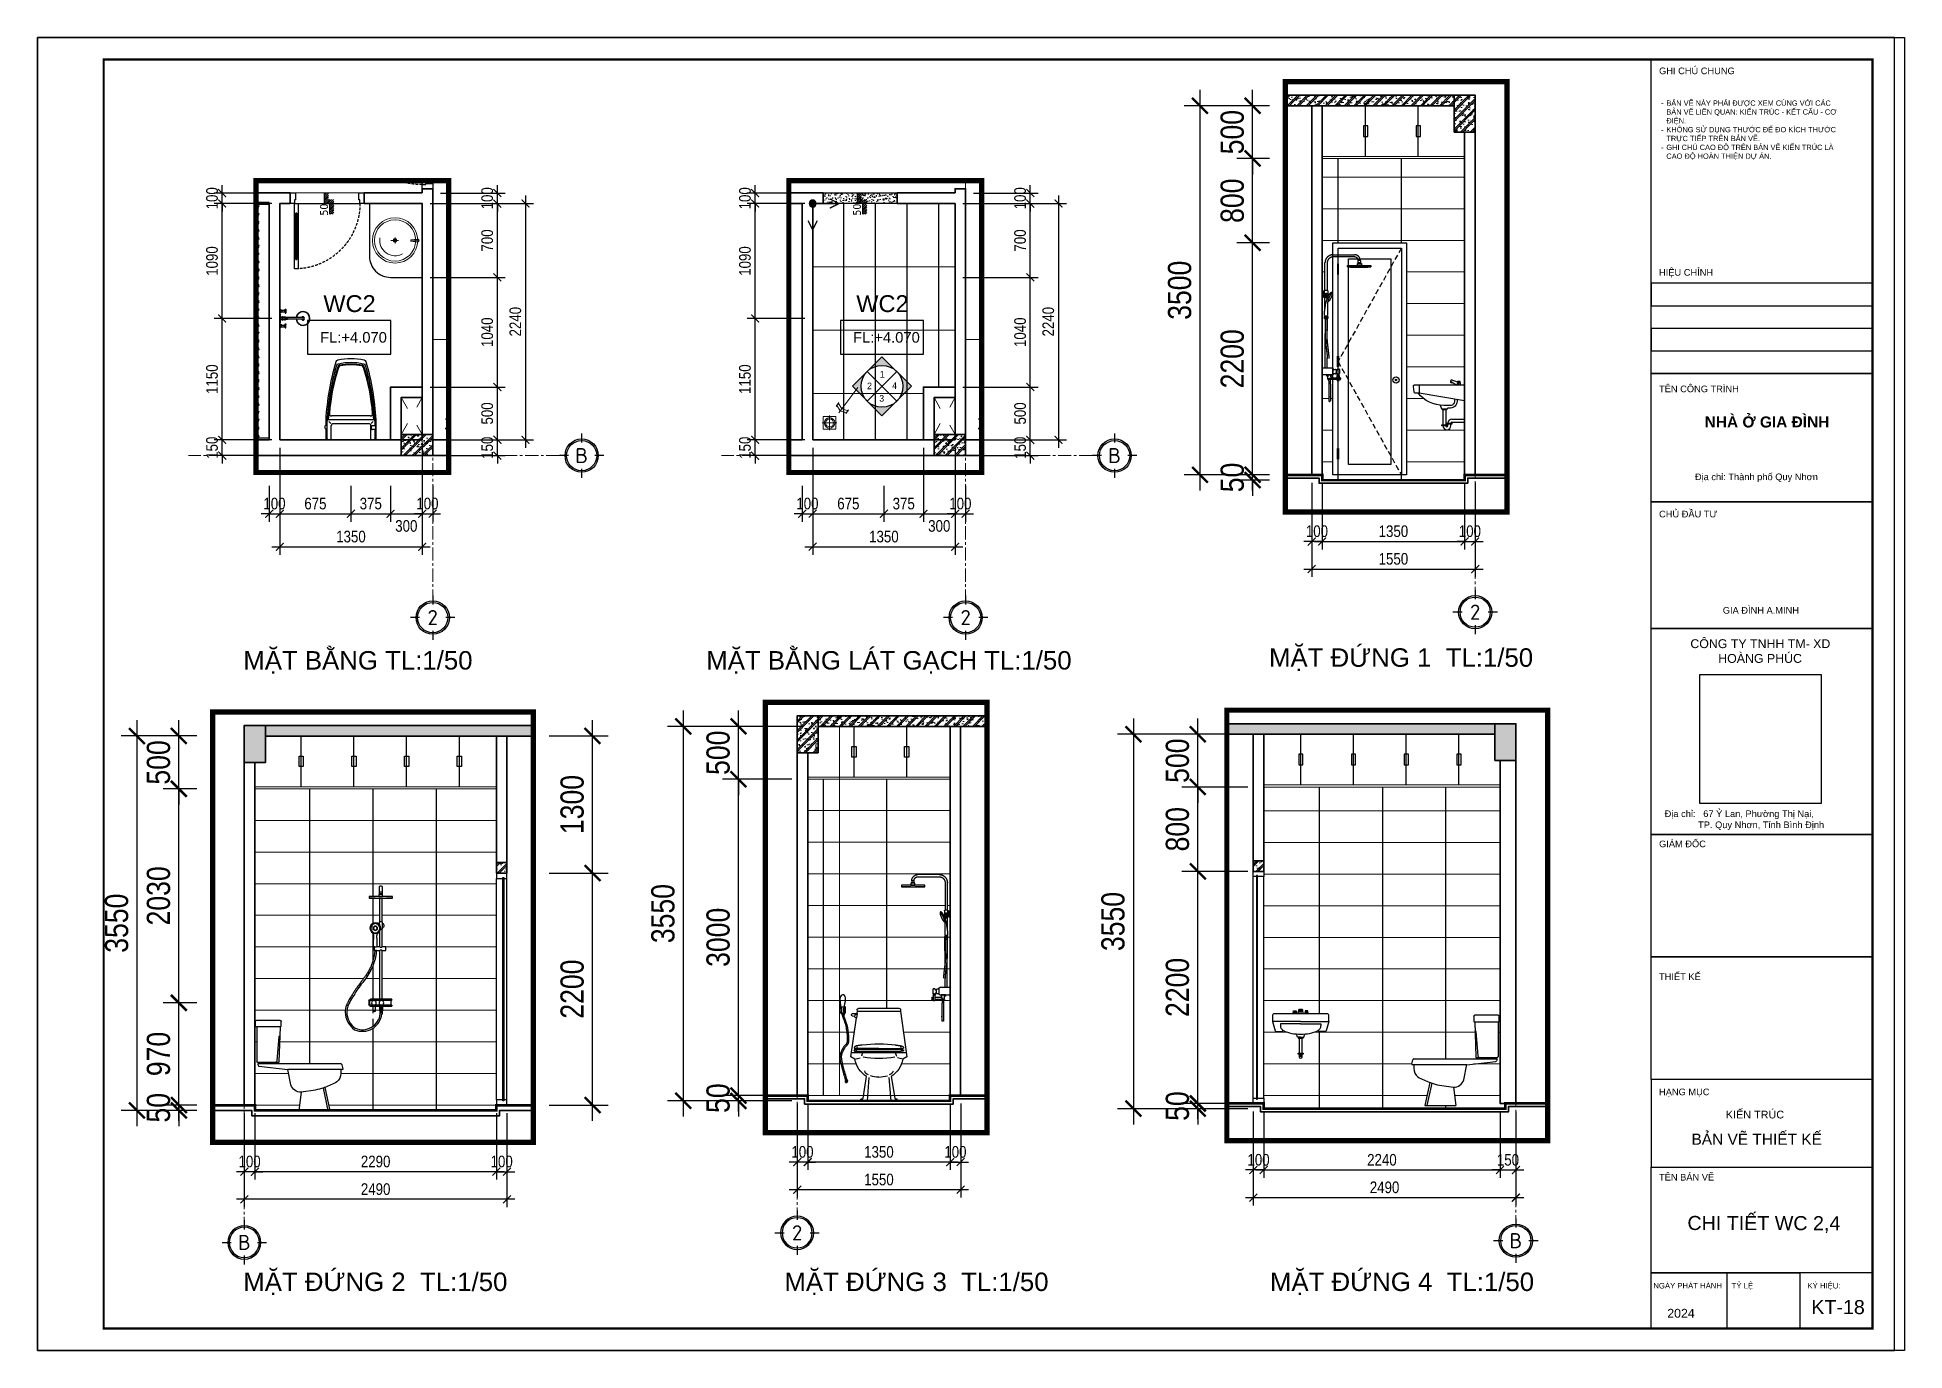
# Model space of a CAD drawing. Header units: inches. Extents: x 236662 to 497023, y -248575 to 81795.
# Drawn here: x 282445 to 300149, y -211220 to -198768 of the extents above; entities that cross this region are included whole.
import ezdxf
from ezdxf.enums import TextEntityAlignment as Align
from ezdxf.xclip import XClip

# ---------------------------------------------------------------- set-up
doc = ezdxf.new("R2010")
doc.units = ezdxf.units.IN
doc.header["$LTSCALE"] = 10
doc.header["$MEASUREMENT"] = 0
doc.set_wipeout_variables(frame=1)
for name, pattern in [('ACAD_ISO02W100', [15, 12, -3]), ('ACAD_ISO03W100', [30, 12, -18]), ('CENTER', [2, 1.25, -0.25, 0.25, -0.25]), ('DASHED2', [0.375, 0.25, -0.125]), ('HIDDEN', [0.375, 0.25, -0.125])]:
    doc.linetypes.add(name, pattern=pattern)
for name, color, linetype in [('01. HP_TEXT', 9, 'Continuous'), ('04. HP_CUA', 153, 'Continuous'), ('07. HP_KY HIEU', 43, 'Continuous'), ('07. HP_KY HIEU @ 1', 43, 'Continuous'), ('08. HP_DIM', 118, 'Continuous'), ('10. HP_VAT DUNG 1', 144, 'Continuous'), ('hach', 7, 'Continuous'), ('TEXT', 2, 'Continuous')]:
    doc.layers.add(name, color=color, linetype=linetype)
for name, color, linetype, lineweight in [('02. HP_BE TONG', 1, 'Continuous', 35), ('03. HP_TUONG', 2, 'Continuous', 35), ('05. HP_TRUC', 251, 'CENTER', 5), ('06. HP_THAY 1', 134, 'Continuous', 15), ('06. HP_THAY 2', 147, 'Continuous', 13), ('09_HP_HATCH', 8, 'Continuous', 5), ('14. HP_OPENING', 250, 'ACAD_ISO03W100', 5), ('9', 8, 'Continuous', 5), ('GHICHU', 7, 'Continuous', 9), ('N KHUAT', 8, 'Continuous', 5)]:
    doc.layers.add(name, color=color, linetype=linetype, lineweight=lineweight)
doc.layers.add('Tpl_Bound', color=1, linetype='Continuous', plot=False)
doc.styles.add('AVO', font='VAVOB.TTF')
doc.styles.add('BAOANNOTE', font='arial.ttf', dxfattribs={"width": 0.8})
doc.styles.add('ISOCP50', font='isocpeur.ttf')
doc.styles.get("Standard").update_dxf_attribs({"font": 'arial.ttf'})
doc.styles.add('TA1', font='arial.ttf')
doc.styles.add('Tahoma', font='tahoma.ttf')
doc.styles.add('TEXT (none)', font='arial.ttf')
doc.styles.add('text2', font='VHELVCN.TTF')
doc.dimstyles.new('AL-100', dxfattribs={"dimtxt": 220, "dimasz": 150, "dimexe": 150, "dimexo": 150, "dimgap": 80, "dimtad": 1, "dimdec": 0, "dimzin": 9, "dimtxsty": 'text2', "dimblk": 'ARCHTICK', "dimcen": 1, "dimdle": 150, "dimclrd": 256, "dimclre": 256, "dimclrt": 7, "dimadec": 0, "dimazin": 0, "dimtfac": 1, "dimtdec": 0, "dimtix": 1, "dimtmove": 2, "dimatfit": 3, "dimldrblk": 'ARCHTICK', "dimfxl": 1, "dimtolj": 1, "dimtzin": 0, "dimlwd": -1, "dimlwe": -1, "dimarcsym": 0})
doc.dimstyles.new('AL-100 (1-50)', dxfattribs={"dimscale": 0.5, "dimtxt": 220, "dimasz": 150, "dimexe": 150, "dimexo": 150, "dimgap": 80, "dimtad": 1, "dimdec": 0, "dimzin": 9, "dimtxsty": 'text2', "dimblk": 'ARCHTICK', "dimcen": 1, "dimdle": 150, "dimclrd": 256, "dimclre": 256, "dimclrt": 7, "dimadec": 0, "dimazin": 0, "dimtfac": 1, "dimtdec": 0, "dimtix": 1, "dimtmove": 2, "dimatfit": 3, "dimldrblk": 'ARCHTICK', "dimfxl": 1, "dimtolj": 1, "dimtzin": 0, "dimlwd": -1, "dimlwe": -1, "dimarcsym": 0})
picture_1 = doc.add_image_def('image1.jpg', size_in_pixel=(1818, 1935))

msp = doc.modelspace()

# ---------------------------------------------------------------- texts
at = {"attachment_point": 1, "rotation": 359.89856}
for s, width, insert, char_height in [('CHI TIẾT WC 2,4', 1796.114, (298089.8, -209942.5, -318.6), 133.427), ('KT-18', 522.002, (299264, -210739.4, -318.6), 133.43)]:
    msp.add_mtext_dynamic_manual_height_columns(s, width=width, gutter_width=3.49, heights=[0], dxfattribs=dict(at, insert=insert, char_height=char_height))
at = {"layer": '01. HP_TEXT', "style": 'TEXT (none)'}
for s, p in [('MẶT BẰNG TL:1/50', (284397.2, -204762.2, -234.4)), ('MẶT BẰNG LÁT GẠCH TL:1/50', (288786.9, -204762.2, -234.4)), ('MẶT ĐỨNG 1  TL:1/50', (294122.2, -204735.8, -234.4)), ('MẶT ĐỨNG 2  TL:1/50', (284397, -210654.4, -234.4)), ('MẶT ĐỨNG 3  TL:1/50', (289527.9, -210654.4, -234.4)), ('MẶT ĐỨNG 4  TL:1/50', (294131.3, -210654.4, -234.4))]:
    msp.add_text(s, height=175, dxfattribs=at).set_placement(p)

# ---------------------------------------------------------------- blocks, each defined once
blk = doc.blocks.new('Level mark - Plan 2')
blk.add_lwpolyline([(12.53, 0.4), (12.53, 3.6), (4.64, 3.6), (4.64, 0.4)], close=True)
at = {"style": 'BAOANNOTE', "flags": 8}
blk.add_attdef('FL%%P0.000', text='', height=2, dxfattribs=at).set_placement((9, 2), align=Align.MIDDLE_CENTER)
blk = doc.blocks.new('_ArchTick')
at = {"color": 0, "linetype": 'ByBlock', "const_width": 0.15}
blk.add_lwpolyline([(-0.5, -0.5), (0.5, 0.5)], dxfattribs=at)
blk = doc.blocks.new('*D1336')
at = {"layer": '08. HP_DIM', "transparency": 16777216}
for p, q in [((-15000, -3750), (-15000, -5073)), ((0, -3750), (0, -5073)), ((-15150, -4923), (150, -4923))]:
    blk.add_line(p, q, dxfattribs=at)
at = {"layer": 'Defpoints', "color": 0, "transparency": 16777216}
for p in [(-15000, -3600), (0, -3600), (0, -4923)]:
    blk.add_point(p, dxfattribs=at)
at = {"layer": '08. HP_DIM', "transparency": 16777216, "xscale": 150, "yscale": 150, "zscale": 150, "rotation": 180}
blk.add_blockref('_ArchTick', (-15000, -4923), dxfattribs=at)
at = {"layer": '08. HP_DIM', "transparency": 16777216, "xscale": 150, "yscale": 150, "zscale": 150}
blk.add_blockref('_ArchTick', (0, -4923), dxfattribs=at)
at = {"layer": '08. HP_DIM', "color": 7, "transparency": 16777216, "insert": (-7500, -4731), "char_height": 220, "attachment_point": 5, "style": 'text2'}
blk.add_mtext('\\A1;15000', dxfattribs=at)
blk = doc.blocks.new('COT')
at = {"layer": '09_HP_HATCH'}
h = blk.add_hatch(dxfattribs=at)
h.set_pattern_fill('CHAU-01', color=256, scale=15, pattern_type=2)
h.set_pattern_definition([(50, (-55276.965, -37444.2), (107.58903, -9.41282), [11.25, -123.75]), (355, (-55276.97, -37444.2), (-20.8127, 112.82882), [9, -99]), (100.4514, (-55268, -37444.99), (86.7764, 103.41593), [9.56103, -105.17132]), (46.1842, (-55276.97, -37414.2), (160.08616, -24.82785), [16.875, -185.625]), (96.6356, (-55263.62, -37416.27), (140.1994, 146.11768), [14.34154, -157.75695]), (351.1842, (-55276.97, -37414.2), (140.1993, 146.1178), [13.5, -148.5]), (21, (-55261.965, -37421.7), (89.53606, -60.39283), [11.25, -123.75]), (326, (-55261.97, -37421.7), (36.4973, 108.7725), [9, -99]), (71.4514, (-55254.5, -37426.73), (126.0334, 48.37957), [9.56103, -105.17132]), (37.5, (-55276.965, -37444.2), (1.823978, 49.934078), [0, -97.8, 0, -100.5, 0, -99.375]), (7.5, (-55276.965, -37444.2), (39.46043, 59.161757), [0, -57.3, 0, -95.55, 0, -37.875]), (327.5, (-55310.415, -37444.2), (80.073365, -3.38323), [0, -37.5, 0, -117, 0, -155.25]), (317.5, (-55325.415, -37444.2), (87.477925, 15.01575), [0, -48.75, 0, -77.7, 0, -110.25]), (45, (-55276.965, -37444.2), (-45.07806, 45.07806), []), (45, (-55276.965, -37425.827), (-45.07806, 45.07806), [])])
h.paths.add_polyline_path([(0, -200), (300, -200), (300, 0), (0, 0)])
at = {"layer": '02. HP_BE TONG'}
blk.add_lwpolyline([(0, -200), (300, -200), (300, 0), (0, 0)], close=True, dxfattribs=at)
blk = doc.blocks.new('ádasdwdczxzc')
at = {"layer": '03. HP_TUONG'}
for p in [(-15000, 3600), (-9750, 3600), (-5550, 3600), (-300, 3600), (-15000, 200), (-9750, 200), (-5550, 200), (-300, 200)]:
    blk.add_blockref('COT', p, dxfattribs=at)
blk = doc.blocks.new('*D1337')
at = {"layer": '08. HP_DIM', "transparency": 16777216}
for p, q in [((-15000, -3750), (-15000, -4661)), ((-9550, -3750), (-9550, -4661)), ((-15150, -4511), (-9400, -4511))]:
    blk.add_line(p, q, dxfattribs=at)
at = {"layer": 'Defpoints', "color": 0, "transparency": 16777216}
for p in [(-15000, -3600), (-9550, -3600), (-9550, -4511)]:
    blk.add_point(p, dxfattribs=at)
at = {"layer": '08. HP_DIM', "transparency": 16777216, "xscale": 150, "yscale": 150, "zscale": 150, "rotation": 180}
blk.add_blockref('_ArchTick', (-15000, -4511), dxfattribs=at)
at = {"layer": '08. HP_DIM', "transparency": 16777216, "xscale": 150, "yscale": 150, "zscale": 150}
blk.add_blockref('_ArchTick', (-9550, -4511), dxfattribs=at)
at = {"layer": '08. HP_DIM', "color": 7, "transparency": 16777216, "insert": (-12275, -4318), "char_height": 220, "attachment_point": 5, "style": 'text2'}
blk.add_mtext('\\A1;5450', dxfattribs=at)
blk = doc.blocks.new('*D1338')
at = {"layer": '08. HP_DIM', "transparency": 16777216}
for p, q in [((-9550, -3750), (-9550, -4661)), ((-5450, -3750), (-5450, -4661)), ((-9700, -4511), (-5300, -4511))]:
    blk.add_line(p, q, dxfattribs=at)
at = {"layer": 'Defpoints', "color": 0, "transparency": 16777216}
for p in [(-9550, -3600), (-5450, -3600), (-5450, -4511)]:
    blk.add_point(p, dxfattribs=at)
at = {"layer": '08. HP_DIM', "transparency": 16777216, "xscale": 150, "yscale": 150, "zscale": 150, "rotation": 180}
blk.add_blockref('_ArchTick', (-9550, -4511), dxfattribs=at)
at = {"layer": '08. HP_DIM', "transparency": 16777216, "xscale": 150, "yscale": 150, "zscale": 150}
blk.add_blockref('_ArchTick', (-5450, -4511), dxfattribs=at)
at = {"layer": '08. HP_DIM', "color": 7, "transparency": 16777216, "insert": (-7500, -4318), "char_height": 220, "attachment_point": 5, "style": 'text2'}
blk.add_mtext('\\A1;4100', dxfattribs=at)
blk = doc.blocks.new('*D1339')
at = {"layer": '08. HP_DIM', "transparency": 16777216}
for p, q in [((-5450, -3750), (-5450, -4661)), ((0, -3750), (0, -4661)), ((-5600, -4511), (150, -4511))]:
    blk.add_line(p, q, dxfattribs=at)
at = {"layer": 'Defpoints', "color": 0, "transparency": 16777216}
for p in [(-5450, -3600), (0, -3600), (0, -4511)]:
    blk.add_point(p, dxfattribs=at)
at = {"layer": '08. HP_DIM', "transparency": 16777216, "xscale": 150, "yscale": 150, "zscale": 150, "rotation": 180}
blk.add_blockref('_ArchTick', (-5450, -4511), dxfattribs=at)
at = {"layer": '08. HP_DIM', "transparency": 16777216, "xscale": 150, "yscale": 150, "zscale": 150}
blk.add_blockref('_ArchTick', (0, -4511), dxfattribs=at)
at = {"layer": '08. HP_DIM', "color": 7, "transparency": 16777216, "insert": (-2725, -4318), "char_height": 220, "attachment_point": 5, "style": 'text2'}
blk.add_mtext('\\A1;5450', dxfattribs=at)
blk = doc.blocks.new('*D1340')
at = {"layer": '08. HP_DIM', "transparency": 16777216}
for p, q in [((1239, 150), (1239, -3750)), ((365, 0), (1389, 0)), ((365, -3600), (1389, -3600))]:
    blk.add_line(p, q, dxfattribs=at)
at = {"layer": 'Defpoints', "color": 0, "transparency": 16777216}
for p in [(215, 0), (215, -3600), (1239, -3600)]:
    blk.add_point(p, dxfattribs=at)
at = {"layer": '08. HP_DIM', "transparency": 16777216, "xscale": 150, "yscale": 150, "zscale": 150}
for p, rotation in [((1239, 0), 90), ((1239, -3600), 270)]:
    blk.add_blockref('_ArchTick', p, dxfattribs=dict(at, rotation=rotation))
at = {"layer": '08. HP_DIM', "color": 7, "transparency": 16777216, "insert": (1047, -1880), "char_height": 220, "attachment_point": 5, "rotation": 90, "style": 'text2'}
blk.add_mtext('\\A1;3600', dxfattribs=at)
blk = doc.blocks.new('*D1341')
at = {"layer": '08. HP_DIM', "transparency": 16777216}
for p, q in [((-17549, 150), (-17549, -3750)), ((-16400, 0), (-17699, 0)), ((-16400, -3600), (-17699, -3600))]:
    blk.add_line(p, q, dxfattribs=at)
at = {"layer": 'Defpoints', "color": 0, "transparency": 16777216}
for p in [(-16250, 0, 6), (-17549, -3600), (-16250, -3600, 6)]:
    blk.add_point(p, dxfattribs=at)
at = {"layer": '08. HP_DIM', "transparency": 16777216, "xscale": 150, "yscale": 150, "zscale": 150}
for p, rotation in [((-17549, 0), 90), ((-17549, -3600), 270)]:
    blk.add_blockref('_ArchTick', p, dxfattribs=dict(at, rotation=rotation))
at = {"layer": '08. HP_DIM', "color": 7, "transparency": 16777216, "insert": (-17742, -1800), "char_height": 220, "attachment_point": 5, "rotation": 90, "style": 'text2'}
blk.add_mtext('\\A1;3600', dxfattribs=at)
blk = doc.blocks.new('Step Symbol - Metric')
h = blk.add_hatch()
h.set_pattern_fill('_USER', color=0, angle=45, style=0, pattern_type=0)
h.set_pattern_definition([(45, (0, 4), (-0.70711, 0.70711), [])])
h.paths.add_polyline_path([(8, 0), (8, -3), (-3, -3), (-3, 1), (-8, 1), (-8, 4), (0, 4), (0, 0)])
at = {"color": 0}
blk.add_lwpolyline([(8, 0), (0, 0), (0, 4), (-8, 4)], dxfattribs=at)
blk.add_attdef('Step', (2, 2), '', height=3, dxfattribs=at)
blk = doc.blocks.new('FDGGDFGDFGDFGFD')
at = {"color": 252}
for p, q in [((-215, 175), (-215, -175)), ((-180, 205), (-180, -205)), ((-147, 182), (-166, 201)), ((-127, 213), (-127, 194)), ((0, 179), (-127, 179)), ((-100, 186), (-119, 186)), ((-92, 213), (-92, 194)), ((-145, 161), (-145, -161)), ((-147, -182), (-166, -201)), ((0, -179), (-127, -179))]:
    blk.add_line(p, q, dxfattribs=at)
blk.add_lwpolyline([(-100, 221, -0.381966), (-92, 214), (-9, 214, -0.414214), (0, 205), (0, -205, -0.414214), (-9, -214), (-171, -214, -0.056436), (-673, -128, -0.271858), (-687, -113, -0.114547), (-687, 113, -0.271578), (-673, 128, -0.056423), (-171, 214), (-127, 214, -0.381966), (-119, 221)], format="xyb", close=True, dxfattribs=at)
blk.add_lwpolyline([(-237, 195), (-237, 195)], close=True, dxfattribs=at)
for centre, radius, start, end in [((-85, -1684), 1892, 92.8743, 107.6554), ((-85, -1684), 1885, 94.6245, 107.5277), ((-235, 175), 20.3, 0, 94.6246), ((-171, 205), 9, 90, 180), ((-127, 161), 18, 90, 180), ((-119, 194), 8.1, 180, 270), ((-100, 194), 8.1, 270, 0), ((-201, 0), 483, 167.5059, 192.4941), ((-196, -1), 481, 168.1005, 191.7373), ((-653, 100), 20.3, 107.6554, 167.5059), ((-647, 94), 20.3, 107.5277, 168.1005), ((-653, -100), 20.3, 192.4941, 252.3446), ((-647, -94), 20.3, 191.7373, 252.464), ((-85, 1684), 1892, 252.3446, 267.1257), ((-85, 1684), 1885, 252.464, 265.3754), ((-127, -161), 18, 180, 270), ((-235, -175), 20.3, 265.3754, 0), ((-171, -205), 9, 180, 270)]:
    blk.add_arc(centre, radius, start, end, dxfattribs=at)
blk = doc.blocks.new('xi bet')
blk.add_lwpolyline([(-4710337, 6048010), (-4710167, 6048010, 0.414214), (-4710158, 6048019), (-4710158, 6048449, 0.414214), (-4710167, 6048459), (-4710255, 6048459, 0.381966), (-4710263, 6048466), (-4710283, 6048466, 0.381966), (-4710291, 6048459), (-4710337, 6048459, 0.056423), (-4710864, 6048369, 0.271578), (-4710879, 6048353, 0.114547), (-4710879, 6048115, 0.271858), (-4710865, 6048100, 0.056436)], format="xyb", close=True)
at = {"linetype": 'Continuous', "xscale": -1, "rotation": 180}
blk.add_blockref('FDGGDFGDFGDFGFD', (-4710158, 6048234), dxfattribs=at)
blk = doc.blocks.new('DRFHBTY')
at = {"color": 251, "linetype": 'Continuous', "lineweight": 0}
for p, q in [((1752204, 23778), (1752145, 23778)), ((1752175, 23778), (1752175, 23817)), ((1752175, 23817), (1752175, 23745)), ((1752175, 23778), (1752175, 23816)), ((1752175, 23816), (1752175, 23748)), ((1752175, 23778), (1752204, 23778))]:
    blk.add_line(p, q, dxfattribs=at)
at = {"lineweight": 0}
for p, q in [((1752160, 23565), (1752168, 23628)), ((1752168, 23628), (1752171, 23563)), ((1752180, 23628), (1752168, 23628)), ((1752171, 23563), (1752175, 23563)), ((1752177, 23563), (1752173, 23563)), ((1752180, 23628), (1752177, 23563)), ((1752188, 23565), (1752180, 23628))]:
    blk.add_line(p, q, dxfattribs=at)
for radius in [215, 196]:
    blk.add_circle((1752175, 23778), radius, dxfattribs=at)
at = {"color": 251, "lineweight": 0}
blk.add_arc((1752175, 23778), 145, 80.6039, 208.921, dxfattribs=at)
at = {"color": 251, "linetype": 'Continuous', "lineweight": 0}
for radius, start, end in [(16.2, 89.177, 270.823), (12, 88.8848, 271.1152), (16.2, 269.177, 90.823), (12, 268.8848, 91.1152)]:
    blk.add_arc((1752175, 23778), radius, start, end, dxfattribs=at)
at = {"lineweight": 0}
for start, end in [(175.1531, 270.3684), (269.6316, 4.8469)]:
    blk.add_arc((1752174, 23564), 13.6, start, end, dxfattribs=at)
blk = doc.blocks.new('voisen')
for p, q in [((0, -108), (0, 108)), ((0, 89), (6, 89)), ((0, 51), (0, 89)), ((6, 51), (0, 51)), ((6, 89), (6, 51)), ((6, 60), (6, 79)), ((220, 8), (6, 8)), ((220, -8), (6, -8))]:
    blk.add_line(p, q)
at = {"color": 251}
for p, q in [((6, 79), (19, 79)), ((19, 60), (6, 60)), ((25, 13), (6, 13)), ((19, 79), (19, 60)), ((19, 78), (44, 78)), ((19, 62), (44, 62)), ((47, 13), (28, 13)), ((44, 78), (44, 62)), ((44, 74), (50, 74)), ((44, 65), (50, 65)), ((50, 85), (50, 54)), ((50, 74), (50, 65)), ((50, 70), (58, 70)), ((53, 6), (53, -6)), ((53, 6), (53, -6)), ((54, 6), (54, -6)), ((56, 6), (56, -6)), ((57, 6), (57, -6)), ((58, 85), (58, 54)), ((58, 6), (58, -6)), ((59, 6), (59, -6)), ((63, 6), (63, -6)), ((64, 6), (64, -6)), ((65, 6), (65, -6)), ((66, 6), (66, -6)), ((67, 6), (67, -6)), ((67, 6), (67, -6)), ((67, 6), (67, -6)), ((67, 6), (67, -6)), ((68, 6), (68, -6)), ((68, 6), (68, -6)), ((70, 6), (70, -6)), ((71, 6), (71, -6)), ((72, 6), (72, -6)), ((25, -13), (6, -13)), ((19, -62), (44, -62)), ((19, -78), (44, -78)), ((47, -13), (28, -13)), ((44, -78), (44, -62)), ((44, -65), (50, -65)), ((44, -74), (50, -74)), ((50, -85), (50, -54)), ((50, -74), (50, -65)), ((50, -70), (58, -70)), ((58, -85), (58, -54))]:
    blk.add_line(p, q, dxfattribs=at)
for points in [[(0, 41), (0, -41), (6, -41), (6, 41)], [(0, 16), (6, 16), (6, -16), (0, -16)], [(0, -89), (6, -89), (6, -51), (0, -51)]]:
    blk.add_lwpolyline(points, close=True)
for points in [[(25, 16), (25, -16), (28, -16), (28, 16)], [(47, 16), (47, -16), (50, -16), (50, 16)], [(53, 6), (53, -6), (72, -6), (72, 6)], [(6, -60), (6, -79), (19, -79), (19, -60)]]:
    blk.add_lwpolyline(points, close=True, dxfattribs=at)
for start, end in [(23.7423, 53.63), (306.3739, 336.2616)]:
    blk.add_arc((41, 0), 15.6, start, end, dxfattribs=at)
for radius, start, end in [(66, 186.8371, 173.1629), (62.9, 187.1808, 172.8192), (15.7, 210, 150), (7.86, 270, 90)]:
    blk.add_arc((220, 0), radius, start, end)
blk.add_ellipse((54, 85), major_axis=(-2.67, 2.67), ratio=1, start_param=5.497753, end_param=11.780938, dxfattribs=at)
at = {"color": 251, "extrusion": (0, 0, -1)}
blk.add_ellipse((54, 54), major_axis=(-2.67, 2.67), ratio=1, start_param=3.927025, end_param=10.21021, dxfattribs=at)
at = {"color": 251}
blk.add_ellipse((54, -54), major_axis=(0, 3.77), ratio=1, dxfattribs=at)
at = {"color": 251, "extrusion": (0, 0, -1)}
blk.add_ellipse((54, -85), major_axis=(0, -3.77), ratio=1, dxfattribs=at)
blk = doc.blocks.new('*U36')
blk.add_wipeout([(2250, -600), (0, -600), (0, 0), (2250, 0)])
for p, q in [((0, -600), (0, 0)), ((0, 0), (2250, 0)), ((20, -580), (20, 0)), ((2230, 0), (2230, -580)), ((2250, 0), (2250, -600)), ((2250, -580), (0, -580)), ((2250, -600), (0, -600))]:
    blk.add_line(p, q)
at = {"linetype": 'HIDDEN'}
blk.add_line((20, -300), (2230, -300), dxfattribs=at)
at = {"linetype": 'HIDDEN', "ltscale": 0.3}
for points in [[(30, -100), (40, -100, -0.414214), (50, -110), (50, -490, -0.414214), (40, -500), (30, -500, -0.414214), (20, -490), (20, -110, -0.414214)], [(105, -100), (115, -100, -0.414214), (125, -110), (125, -490, -0.414214), (115, -500), (105, -500, -0.414214), (95, -490), (95, -110, -0.414214)], [(180, -100), (190, -100, -0.414214), (200, -110), (200, -490, -0.414214), (190, -500), (180, -500, -0.414214), (170, -490), (170, -110, -0.414214)], [(255, -100), (265, -100, -0.414214), (275, -110), (275, -490, -0.414214), (265, -500), (255, -500, -0.414214), (245, -490), (245, -110, -0.414214)], [(330, -100), (340, -100, -0.414214), (350, -110), (350, -490, -0.414214), (340, -500), (330, -500, -0.414214), (320, -490), (320, -110, -0.414214)], [(405, -100), (415, -100, -0.414214), (425, -110), (425, -490, -0.414214), (415, -500), (405, -500, -0.414214), (395, -490), (395, -110, -0.414214)], [(480, -100), (490, -100, -0.414214), (500, -110), (500, -490, -0.414214), (490, -500), (480, -500, -0.414214), (470, -490), (470, -110, -0.414214)], [(555, -100), (565, -100, -0.414214), (575, -110), (575, -490, -0.414214), (565, -500), (555, -500, -0.414214), (545, -490), (545, -110, -0.414214)], [(630, -100), (640, -100, -0.414214), (650, -110), (650, -490, -0.414214), (640, -500), (630, -500, -0.414214), (620, -490), (620, -110, -0.414214)], [(705, -100), (715, -100, -0.414214), (725, -110), (725, -490, -0.414214), (715, -500), (705, -500, -0.414214), (695, -490), (695, -110, -0.414214)], [(780, -100), (790, -100, -0.414214), (800, -110), (800, -490, -0.414214), (790, -500), (780, -500, -0.414214), (770, -490), (770, -110, -0.414214)], [(855, -100), (865, -100, -0.414214), (875, -110), (875, -490, -0.414214), (865, -500), (855, -500, -0.414214), (845, -490), (845, -110, -0.414214)], [(930, -100), (940, -100, -0.414214), (950, -110), (950, -490, -0.414214), (940, -500), (930, -500, -0.414214), (920, -490), (920, -110, -0.414214)], [(1005, -100), (1015, -100, -0.414214), (1025, -110), (1025, -490, -0.414214), (1015, -500), (1005, -500, -0.414214), (995, -490), (995, -110, -0.414214)], [(1080, -100), (1090, -100, -0.414214), (1100, -110), (1100, -490, -0.414214), (1090, -500), (1080, -500, -0.414214), (1070, -490), (1070, -110, -0.414214)], [(1155, -100), (1165, -100, -0.414214), (1175, -110), (1175, -490, -0.414214), (1165, -500), (1155, -500, -0.414214), (1145, -490), (1145, -110, -0.414214)], [(1230, -100), (1240, -100, -0.414214), (1250, -110), (1250, -490, -0.414214), (1240, -500), (1230, -500, -0.414214), (1220, -490), (1220, -110, -0.414214)], [(1305, -100), (1315, -100, -0.414214), (1325, -110), (1325, -490, -0.414214), (1315, -500), (1305, -500, -0.414214), (1295, -490), (1295, -110, -0.414214)], [(1380, -100), (1390, -100, -0.414214), (1400, -110), (1400, -490, -0.414214), (1390, -500), (1380, -500, -0.414214), (1370, -490), (1370, -110, -0.414214)], [(1455, -100), (1465, -100, -0.414214), (1475, -110), (1475, -490, -0.414214), (1465, -500), (1455, -500, -0.414214), (1445, -490), (1445, -110, -0.414214)], [(1530, -100), (1540, -100, -0.414214), (1550, -110), (1550, -490, -0.414214), (1540, -500), (1530, -500, -0.414214), (1520, -490), (1520, -110, -0.414214)], [(1605, -100), (1615, -100, -0.414214), (1625, -110), (1625, -490, -0.414214), (1615, -500), (1605, -500, -0.414214), (1595, -490), (1595, -110, -0.414214)], [(1680, -100), (1690, -100, -0.414214), (1700, -110), (1700, -490, -0.414214), (1690, -500), (1680, -500, -0.414214), (1670, -490), (1670, -110, -0.414214)], [(1755, -100), (1765, -100, -0.414214), (1775, -110), (1775, -490, -0.414214), (1765, -500), (1755, -500, -0.414214), (1745, -490), (1745, -110, -0.414214)], [(1830, -100), (1840, -100, -0.414214), (1850, -110), (1850, -490, -0.414214), (1840, -500), (1830, -500, -0.414214), (1820, -490), (1820, -110, -0.414214)], [(1905, -100), (1915, -100, -0.414214), (1925, -110), (1925, -490, -0.414214), (1915, -500), (1905, -500, -0.414214), (1895, -490), (1895, -110, -0.414214)], [(1980, -100), (1990, -100, -0.414214), (2000, -110), (2000, -490, -0.414214), (1990, -500), (1980, -500, -0.414214), (1970, -490), (1970, -110, -0.414214)], [(2055, -100), (2065, -100, -0.414214), (2075, -110), (2075, -490, -0.414214), (2065, -500), (2055, -500, -0.414214), (2045, -490), (2045, -110, -0.414214)], [(2130, -100), (2140, -100, -0.414214), (2150, -110), (2150, -490, -0.414214), (2140, -500), (2130, -500, -0.414214), (2120, -490), (2120, -110, -0.414214)], [(2205, -100), (2215, -100, -0.414214), (2225, -110), (2225, -490, -0.414214), (2215, -500), (2205, -500, -0.414214), (2195, -490), (2195, -110, -0.414214)]]:
    blk.add_lwpolyline(points, format="xyb", close=True, dxfattribs=at)
for points in [[(20, -320), (20, -280), (30, -280), (30, -320)], [(2220, -320), (2220, -280), (2230, -280), (2230, -320)]]:
    blk.add_lwpolyline(points, close=True)
blk = doc.blocks.new('*U289')
blk.add_wipeout([(-1650, 0), (1650, 0), (1650, -400), (900, -400), (900, -2000), (-900, -2000), (-900, -400), (-1650, -400)])
for p, q in [((-900, -50), (900, -50)), ((-900, -100), (900, -100)), ((-800, -1900), (-800, -100)), ((800, -100), (800, -1900)), ((500, -500), (-800, -500)), ((500, -500), (500, -800)), ((500, -500), (800, -800)), ((500, -800), (800, -800)), ((800, -1900), (-800, -1900))]:
    blk.add_line(p, q)
for points in [[(-1650, 0), (-1650, -400), (-900, -400), (-900, 0)], [(-900, 0), (900, 0), (900, -2000), (-900, -2000)], [(900, 0), (900, -400), (1650, -400), (1650, 0)], [(750, -150), (750, -450), (-750, -450), (-750, -150)]]:
    blk.add_lwpolyline(points, close=True)
blk = doc.blocks.new('A$C51650A6A')
for p, q in [((56, 890), (2169, 890)), ((0, 167), (0, 834)), ((111, 56), (111, 723)), ((167, 779), (2058, 779)), ((2114, 723), (2114, 56)), ((2225, 834), (2225, 167)), ((111, 667), (2114, 667)), ((779, 667), (779, 0)), ((1446, 667), (1446, 0)), ((111, 111), (56, 111)), ((2058, 0), (167, 0)), ((2169, 111), (2114, 111))]:
    blk.add_line(p, q)
for centre, start, end in [((56, 834), 90, 180), ((2169, 834), 0, 90), ((167, 723), 90, 180), ((2058, 723), 0, 90), ((56, 167), 180, 270), ((167, 56), 180, 270), ((2058, 56), 270, 0), ((2169, 167), 270, 0)]:
    blk.add_arc(centre, 55.6, start, end)
blk = doc.blocks.new('A$C6F8167EC')
for p, q in [((0, 780), (0, 167)), ((70, 834), (97, 834)), ((97, 807), (70, 807)), ((97, 807), (70, 807)), ((167, 780), (167, 612)), ((167, 612), (167, 780)), ((779, 612), (779, 780)), ((779, 612), (779, 780)), ((876, 834), (849, 834)), ((849, 807), (876, 807)), ((849, 807), (876, 807)), ((946, 780), (946, 167)), ((167, 612), (167, 578)), ((167, 167), (167, 612)), ((167, 578), (167, 167)), ((167, 578), (167, 33)), ((745, 612), (200, 612)), ((200, 612), (745, 612)), ((745, 612), (200, 612)), ((779, 167), (779, 612)), ((779, 578), (779, 612)), ((779, 167), (779, 578)), ((779, 33), (779, 578)), ((78, 153), (78, 44)), ((100, 22), (169, 22)), ((777, 22), (845, 22)), ((868, 44), (868, 153)), ((167, -81), (167, -401)), ((200, 0), (745, 0)), ((200, 0), (745, 0)), ((745, -47), (200, -47)), ((200, -47), (745, -47)), ((779, -401), (779, -81)), ((200, -434), (745, -434)), ((200, -434), (745, -434))]:
    blk.add_line(p, q)
for centre, radius, start, end in [((9, 820), 8.9, 108.0146, 177.6657), ((9, 821), 8.9, 182.3343, 251.9854), ((107, 776), 107, 160.3596, 177.9477), ((32, 740), 91.9, 97.4384, 106.5456), ((9, 821), 8.9, 251.9854, 255.2386), ((32, 900), 91.9, 253.4544, 262.5616), ((32, 900), 91.9, 253.7695, 262.5616), ((77, 271), 564, 90.6884, 95.7284), ((77, 1370), 564, 264.2716, 269.3116), ((77, 1370), 564, 264.2716, 269.3116), ((90, 271), 564, 84.2716, 89.3116), ((90, 1370), 564, 270.6884, 275.7284), ((90, 1370), 564, 270.6884, 275.7284), ((135, 740), 91.9, 73.4544, 82.5616), ((135, 900), 91.9, 277.4384, 286.2305), ((135, 900), 91.9, 277.4384, 286.5456), ((158, 821), 8.9, 284.7614, 288.0146), ((505, -1840), 2674, 90.6803, 97.3874), ((158, 820), 8.9, 2.3343, 71.9854), ((158, 821), 8.9, 288.0146, 357.6657), ((60, 776), 107, 2.0523, 19.6404), ((60, 776), 107, 2.0523, 19.6404), ((441, -1840), 2674, 82.6126, 89.3197), ((788, 820), 8.9, 108.0146, 177.6657), ((788, 821), 8.9, 182.3343, 251.9854), ((885, 776), 107, 160.3596, 177.9477), ((885, 776), 107, 160.3596, 177.9477), ((811, 740), 91.9, 97.4384, 106.5456), ((811, 900), 91.9, 253.4544, 262.5616), ((788, 821), 8.9, 251.9854, 255.2386), ((811, 900), 91.9, 253.7695, 262.5616), ((855, 271), 564, 90.6884, 95.7284), ((855, 1370), 564, 264.2716, 269.3116), ((855, 1370), 564, 264.2716, 269.3116), ((869, 271), 564, 84.2716, 89.3116), ((869, 1370), 564, 270.6884, 275.7284), ((869, 1370), 564, 270.6884, 275.7284), ((913, 740), 91.9, 73.4544, 82.5616), ((913, 900), 91.9, 277.4384, 286.5456), ((913, 900), 91.9, 277.4384, 286.2305), ((937, 820), 8.9, 2.3343, 71.9854), ((937, 821), 8.9, 288.0146, 357.6657), ((937, 821), 8.9, 284.7614, 288.0146), ((839, 776), 107, 2.0523, 19.6404), ((200, 578), 33.4, 90, 180), ((200, 578), 33.4, 90, 180), ((200, 578), 33.4, 90, 180), ((745, 578), 33.4, 0, 90), ((745, 578), 33.4, 0, 90), ((745, 578), 33.4, 0, 90), ((83, 413), 260, 251.3034, 288.6966), ((83, 413), 260, 268.7755, 288.6966), ((100, 44), 22.2, 180, 270), ((200, 33), 33.4, 180, 270), ((200, 33), 33.4, 199.4712, 270), ((745, 33), 33.4, 270, 0), ((745, 33), 33.4, 270, 340.5288), ((862, 413), 260, 251.3034, 288.6966), ((862, 413), 260, 251.3034, 271.2245), ((845, 44), 22.2, 270, 0), ((200, -81), 33.4, 90, 180), ((200, -81), 33.4, 90, 180), ((745, -81), 33.4, 0, 90), ((745, -81), 33.4, 0, 90), ((745, -81), 33.4, 0, 90), ((200, -401), 33.4, 180, 270), ((200, -401), 33.4, 199.4712, 270), ((745, -401), 33.4, 270, 0), ((745, -401), 33.4, 270, 340.5288)]:
    blk.add_arc(centre, radius, start, end)
blk = doc.blocks.new('NOITHAT TANG 2')
at = {"layer": '10. HP_VAT DUNG 1'}
for points in [[(-6450, 3400), (-5550, 3400), (-5550, 3100), (-6450, 3100)], [(-5450, 3050), (-5450, 3450), (-650, 3450), (-650, 3050)], [(-650, 2400), (-150, 2400), (-150, 150), (-650, 150)], [(-5550, 1900), (-5100, 1900), (-5100, 200), (-5550, 200)]]:
    blk.add_lwpolyline(points, close=True, dxfattribs=at)
at = {"layer": '10. HP_VAT DUNG 1', "linetype": 'HIDDEN', "ltscale": 10}
for points in [[(-5400, 3100), (-5400, 3400), (-700, 3400), (-700, 3100)], [(-600, 2350), (-200, 2350), (-200, 200), (-600, 200)]]:
    blk.add_lwpolyline(points, close=True, dxfattribs=at)
at = {"layer": '10. HP_VAT DUNG 1', "linetype": 'DASHED2', "ltscale": 25}
for points in [[(-6400, 3350), (-5600, 3350), (-5600, 3150), (-6400, 3150)], [(-5450, 1800), (-5200, 1800), (-5200, 300), (-5450, 300)]]:
    blk.add_lwpolyline(points, close=True, dxfattribs=at)
at = {"layer": '10. HP_VAT DUNG 1', "elevation": 6}
blk.add_lwpolyline([(-9550, 2390), (-10050, 2390), (-10050, 1890, 0.414214), (-9850, 1690), (-9550, 1690)], format="xyb", close=True, dxfattribs=at)
at = {"layer": '10. HP_VAT DUNG 1', "xscale": -1, "rotation": 270}
blk.add_blockref('*U36', (-11000, 150), dxfattribs=at)
at = {"layer": '10. HP_VAT DUNG 1', "extrusion": (0, 0, -1), "xscale": -1, "zscale": -1, "rotation": 270}
blk.add_blockref('DRFHBTY', (-13971, -1750135, -6), dxfattribs=at)
at = {"layer": '10. HP_VAT DUNG 1'}
for name, p, rotation in [('A$C6F8167EC', (-3905, 1075, -6), 180), ('voisen', (-10900, 1300, 3), 0.001236346574016602), ('A$C51650A6A', (-1364, 1040), 180)]:
    blk.add_blockref(name, p, dxfattribs=dict(at, rotation=rotation))
at = {"layer": '10. HP_VAT DUNG 1', "extrusion": (0, 0, -1), "xscale": 1.049999999813735, "yscale": 1.049999999813735, "zscale": -1.049999999813735, "rotation": 270}
blk.add_blockref('xi bet', (-6340421, -4945516), dxfattribs=at)
at = {"layer": '10. HP_VAT DUNG 1', "xscale": -1, "rotation": 180}
blk.add_blockref('*U289', (-13250, 150), dxfattribs=at)
at = {"layer": '10. HP_VAT DUNG 1'}
blk.add_circle((-14554, 889), 250, dxfattribs=at)
blk = doc.blocks.new('KHUNG TEN A-3')
at = {"layer": '01. HP_TEXT'}
for points in [[(365, 220.95), (365, 292), (415, 292), (415, 220.95)], [(365, 241.41), (365, 236.3), (415, 236.3), (415, 241.41)], [(365, 231.18), (365, 236.3), (415, 236.3), (415, 231.18)], [(365, 231.18), (365, 226.07), (415, 226.07), (415, 231.18)], [(365, 220.95), (365, 226.07), (415, 226.07), (415, 220.95)], [(365, 191.95), (365, 220.95), (415, 220.95), (415, 191.95)], [(365, 163.34), (365, 191.95), (415, 191.95), (415, 163.34)], [(365, 116.74), (365, 163.34), (415, 163.34), (415, 116.74)], [(365, 89.04), (365, 116.74), (415, 116.74), (415, 89.04)], [(365, 61.35), (365, 89.04), (415, 89.04), (415, 61.35)], [(365, 61.35), (365, 41.47), (415, 41.47), (415, 61.35)], [(365, 17.61), (365, 41.47), (415, 41.47), (415, 17.61)], [(365, 5), (365, 17.61), (398.56, 17.61), (398.56, 5)], [(398.56, 5), (382.12, 5), (382.12, 17.61), (398.56, 17.61)], [(398.56, 5), (415, 5), (415, 17.61), (398.56, 17.61)]]:
    blk.add_lwpolyline(points, close=True, dxfattribs=at)
at = {"layer": '02. HP_BE TONG', "color": 1, "const_width": 0.5}
blk.add_lwpolyline([(15, 5), (415, 5), (415, 292), (15, 292)], close=True, dxfattribs=at)
at = {"layer": '06. HP_THAY 1'}
blk.add_lwpolyline([(0, 297), (420, 297), (420, 0), (0, 0)], close=True, dxfattribs=at)
at = {"layer": 'Defpoints'}
blk.add_lwpolyline([(0, 0), (420, 0), (420, 297), (0, 297)], close=True, dxfattribs=at)
at = {"layer": '01. HP_TEXT', "color": 7, "style": 'TA1'}
for s, height, p in [('GHI CHÚ CHUNG', 1.5, (366.75, 288.67)), ('HIỆU CHỈNH', 1.5, (366.75, 243.09)), ('TÊN CÔNG TRÌNH', 1.5, (366.75, 216.75)), ('CHỦ ĐẦU TƯ', 1.5, (366.75, 188.44)), ('GIÁM ĐỐC', 1.5, (366.75, 113.85)), ('THIẾT KẾ', 1.5, (366.75, 83.82)), ('HẠNG MỤC', 1.5, (366.75, 57.76)), ('TÊN BẢN VẼ', 1.5, (366.75, 38.47)), ('NGÀY PHÁT HÀNH', 1.25, (365.46, 14.06)), ('TỶ LỆ', 1.25, (383.16, 14.06)), ('KÝ HIỆU:', 1.25, (400.31, 14.06)), ('2024', 2, (368.6, 7.45))]:
    blk.add_text(s, height=height, dxfattribs=at).set_placement(p)
at = {"layer": '01. HP_TEXT', "style": 'TA1'}
for s, height, p in [('KIẾN TRÚC', 1.75, (388.44, 53.39)), ('BẢN VẼ THIẾT KẾ', 2.5, (388.83, 47.82))]:
    blk.add_text(s, height=height, dxfattribs=at).set_placement(p, align=Align.MIDDLE_CENTER)
at = {"layer": '01. HP_TEXT', "attachment_point": 1}
for s, width, gutter_width, heights, insert, char_height, style in [('\\pi-1.2,l2.4,t2.4,4.8;-^IBẢN VẼ NÀY PHẢI ĐƯỢC XEM CÙNG VỚI CÁC \\P\\pi0,t4.8;BẢN VẼ LIÊN QUAN: KIẾN TRÚC - KẾT CẤU - CƠ \\PĐIỆN.\\P\\pi-1.2,t2.4,4.8;-^IKHÔNG SỬ DỤNG THƯỚC ĐỂ ĐO KÍCH THƯỚC \\P\\pi0,t4.8;TRỰC TIẾP TRÊN BẢN VẼ.\\P\\pi-1.2,t2.4,4.8;-^IGHI CHÚ CAO ĐỘ TRÊN BẢN VẼ KIẾN TRÚC LÀ \\P\\pi0,t4.8;CAO ĐỘ HOÀN THIỆN DỰ ÁN.', 42.6333, 2.41, [32.36], (366, 282.73), 1.2, 'TEXT (none)'), ('\\pi10.25739;{\\fArial|b1|i0|c0|p34;NHÀ Ở GIA ĐÌNH}', 48.1904, 0.0339, [17.72], (366.81, 211.27), 2.5, 'TA1'), ('\\pi9.5649;CÔNG TY TNHH TM- XD \\P\\pi11.2177;      HOÀNG PHÚC', 53.4572, 0.0255, [0], (364.26, 160.88), 2, 'TA1')]:
    blk.add_mtext_dynamic_manual_height_columns(s, width=width, gutter_width=gutter_width, heights=heights, dxfattribs=dict(at, insert=insert, char_height=char_height, style=style))
at = {"layer": '01. HP_TEXT', "color": 7, "char_height": 1.5, "attachment_point": 1, "style": 'TA1'}
for s, width, insert in [('\\A1;\\pi-0.44848,l3,t7.05152,17.55152;Địa chỉ: Thành phố Quy Nhơn', 34.8513, (372.3, 198.36)), ('\\A1;\\pi-1.5,l3,t6,16.5;GIA ĐÌNH A.MINH', 42.6333, (379.66, 168.17)), ('\\A1;\\pi-0.02931,l3,t7.47069,17.97069;Địa chỉ:   67 Ỷ Lan, Phường Thị Nại, \\P             TP. Quy Nhơn, Tỉnh Bình Định ', 49.5509, (365.04, 122.17))]:
    blk.add_mtext_dynamic_manual_height_columns(s, width=width, gutter_width=2.41, heights=[62.37], dxfattribs=dict(at, insert=insert))
image = blk.add_image(picture_1, insert=(375.99, 123.73), size_in_units=(27.41, 29.18))
image.dxf.flags = 7
blk = doc.blocks.new('grid test1')
at = {"ltscale": 20}
for p, q in [((0, 440), (0, 260)), ((-260, 0), (-440, 0)), ((440, 0), (260, 0)), ((0, -260), (0, -440))]:
    blk.add_line(p, q, dxfattribs=at)
at = {"color": 251, "ltscale": 20, "true_color": 0x636466}
for radius in [330, 300]:
    blk.add_circle((0, 0), radius, dxfattribs=at)
at = {"layer": '01. HP_TEXT', "color": 2, "ltscale": 20, "true_color": 0xf1eb1f, "style": 'ISOCP50'}
blk.add_attdef('GRID', text='', height=300, dxfattribs=at).set_placement((-37, 0), align=Align.MIDDLE_CENTER)
blk = doc.blocks.new('*D684')
at = {"layer": '08. HP_DIM', "transparency": 16777216}
for p, q in [((284743, -202659), (284743, -203360)), ((284643, -203019), (284643, -203360)), ((284643, -203285), (284568, -203285)), ((284643, -203285), (284743, -203285)), ((284743, -203285), (284818, -203285))]:
    blk.add_line(p, q, dxfattribs=at)
at = {"layer": 'Defpoints', "color": 0, "transparency": 16777216}
for p in [(284743, -202584), (284643, -202944), (284743, -203285)]:
    blk.add_point(p, dxfattribs=at)
at = {"layer": '08. HP_DIM', "transparency": 16777216, "xscale": 75, "yscale": 75, "zscale": 75}
blk.add_blockref('_ArchTick', (284643, -203285), dxfattribs=at)
at = {"layer": '08. HP_DIM', "transparency": 16777216, "xscale": 75, "yscale": 75, "zscale": 75, "rotation": 180}
blk.add_blockref('_ArchTick', (284743, -203285), dxfattribs=at)
at = {"layer": '08. HP_DIM', "color": 7, "transparency": 16777216, "insert": (284693, -203189), "char_height": 110, "attachment_point": 5, "style": 'text2'}
blk.add_mtext('\\A1;100', dxfattribs=at)
blk = doc.blocks.new('*D685')
at = {"layer": '08. HP_DIM', "transparency": 16777216}
for p, q in [((284743, -203019), (284743, -203360)), ((285418, -203019), (285418, -203360)), ((284668, -203285), (285493, -203285))]:
    blk.add_line(p, q, dxfattribs=at)
at = {"layer": 'Defpoints', "color": 0, "transparency": 16777216}
for p in [(284743, -202944), (285418, -202944), (285418, -203285)]:
    blk.add_point(p, dxfattribs=at)
at = {"layer": '08. HP_DIM', "transparency": 16777216, "xscale": 75, "yscale": 75, "zscale": 75, "rotation": 180}
blk.add_blockref('_ArchTick', (284743, -203285), dxfattribs=at)
at = {"layer": '08. HP_DIM', "transparency": 16777216, "xscale": 75, "yscale": 75, "zscale": 75}
blk.add_blockref('_ArchTick', (285418, -203285), dxfattribs=at)
at = {"layer": '08. HP_DIM', "color": 7, "transparency": 16777216, "insert": (285081, -203189), "char_height": 110, "attachment_point": 5, "style": 'text2'}
blk.add_mtext('\\A1;675', dxfattribs=at)
blk = doc.blocks.new('*D686')
at = {"layer": '08. HP_DIM', "transparency": 16777216}
for p, q in [((285418, -203019), (285418, -203360)), ((285793, -203019), (285793, -203360)), ((285343, -203285), (285868, -203285))]:
    blk.add_line(p, q, dxfattribs=at)
at = {"layer": 'Defpoints', "color": 0, "transparency": 16777216}
for p in [(285418, -202944), (285793, -202944), (285793, -203285)]:
    blk.add_point(p, dxfattribs=at)
at = {"layer": '08. HP_DIM', "transparency": 16777216, "xscale": 75, "yscale": 75, "zscale": 75, "rotation": 180}
blk.add_blockref('_ArchTick', (285418, -203285), dxfattribs=at)
at = {"layer": '08. HP_DIM', "transparency": 16777216, "xscale": 75, "yscale": 75, "zscale": 75}
blk.add_blockref('_ArchTick', (285793, -203285), dxfattribs=at)
at = {"layer": '08. HP_DIM', "color": 7, "transparency": 16777216, "insert": (285606, -203189), "char_height": 110, "attachment_point": 5, "style": 'text2'}
blk.add_mtext('\\A1;375', dxfattribs=at)
blk = doc.blocks.new('*D687')
at = {"layer": '08. HP_DIM', "transparency": 16777216}
for p, q in [((285793, -203019), (285793, -203360)), ((286093, -203019), (286093, -203360)), ((285718, -203285), (286168, -203285))]:
    blk.add_line(p, q, dxfattribs=at)
at = {"layer": 'Defpoints', "color": 0, "transparency": 16777216}
for p in [(285793, -202944), (286093, -202944), (286093, -203285)]:
    blk.add_point(p, dxfattribs=at)
at = {"layer": '08. HP_DIM', "transparency": 16777216, "xscale": 75, "yscale": 75, "zscale": 75, "rotation": 180}
blk.add_blockref('_ArchTick', (285793, -203285), dxfattribs=at)
at = {"layer": '08. HP_DIM', "transparency": 16777216, "xscale": 75, "yscale": 75, "zscale": 75}
blk.add_blockref('_ArchTick', (286093, -203285), dxfattribs=at)
at = {"layer": '08. HP_DIM', "color": 7, "transparency": 16777216, "insert": (285943, -203401), "char_height": 110, "attachment_point": 5, "style": 'text2'}
blk.add_mtext('\\A1;300', dxfattribs=at)
blk = doc.blocks.new('*D688')
at = {"layer": '08. HP_DIM', "transparency": 16777216}
for p, q in [((286093, -202869), (286093, -203360)), ((286193, -203019), (286193, -203360)), ((286093, -203285), (286018, -203285)), ((286093, -203285), (286193, -203285)), ((286193, -203285), (286268, -203285))]:
    blk.add_line(p, q, dxfattribs=at)
at = {"layer": 'Defpoints', "color": 0, "transparency": 16777216}
for p in [(286093, -202794), (286193, -202944), (286193, -203285)]:
    blk.add_point(p, dxfattribs=at)
at = {"layer": '08. HP_DIM', "transparency": 16777216, "xscale": 75, "yscale": 75, "zscale": 75}
blk.add_blockref('_ArchTick', (286093, -203285), dxfattribs=at)
at = {"layer": '08. HP_DIM', "transparency": 16777216, "xscale": 75, "yscale": 75, "zscale": 75, "rotation": 180}
blk.add_blockref('_ArchTick', (286193, -203285), dxfattribs=at)
at = {"layer": '08. HP_DIM', "color": 7, "transparency": 16777216, "insert": (286143, -203189), "char_height": 110, "attachment_point": 5, "style": 'text2'}
blk.add_mtext('\\A1;100', dxfattribs=at)
blk = doc.blocks.new('*D689')
at = {"layer": '08. HP_DIM', "transparency": 16777216}
for p, q in [((284743, -202659), (284743, -203673)), ((286093, -202609), (286093, -203673)), ((284668, -203598), (286168, -203598))]:
    blk.add_line(p, q, dxfattribs=at)
at = {"layer": 'Defpoints', "color": 0, "transparency": 16777216}
for p in [(286093, -202534), (284743, -202584), (286093, -203598)]:
    blk.add_point(p, dxfattribs=at)
at = {"layer": '08. HP_DIM', "transparency": 16777216, "xscale": 75, "yscale": 75, "zscale": 75, "rotation": 180}
blk.add_blockref('_ArchTick', (284743, -203598), dxfattribs=at)
at = {"layer": '08. HP_DIM', "transparency": 16777216, "xscale": 75, "yscale": 75, "zscale": 75}
blk.add_blockref('_ArchTick', (286093, -203598), dxfattribs=at)
at = {"layer": '08. HP_DIM', "color": 7, "transparency": 16777216, "insert": (285418, -203502), "char_height": 110, "attachment_point": 5, "style": 'text2'}
blk.add_mtext('\\A1;1350', dxfattribs=at)
blk = doc.blocks.new('*D690')
at = {"layer": '08. HP_DIM', "transparency": 16777216}
for p, q in [((286806, -202584), (286806, -202509)), ((286268, -202584), (286881, -202584)), ((286806, -202734), (286806, -202584)), ((286268, -202734), (286881, -202734)), ((286806, -202734), (286806, -202809))]:
    blk.add_line(p, q, dxfattribs=at)
at = {"layer": 'Defpoints', "color": 0, "transparency": 16777216}
for p in [(286193, -202584), (286806, -202584), (286193, -202734)]:
    blk.add_point(p, dxfattribs=at)
at = {"layer": '08. HP_DIM', "transparency": 16777216, "xscale": 75, "yscale": 75, "zscale": 75}
for p, rotation in [((286806, -202584), 270), ((286806, -202734), 90)]:
    blk.add_blockref('_ArchTick', p, dxfattribs=dict(at, rotation=rotation))
at = {"layer": '08. HP_DIM', "color": 7, "transparency": 16777216, "insert": (286710, -202659), "char_height": 110, "attachment_point": 5, "rotation": 90, "style": 'text2'}
blk.add_mtext('\\A1;150', dxfattribs=at)
blk = doc.blocks.new('*D691')
at = {"layer": '08. HP_DIM', "transparency": 16777216}
for p, q in [((286806, -202659), (286806, -202009)), ((286168, -202084), (286881, -202084)), ((286268, -202584), (286881, -202584))]:
    blk.add_line(p, q, dxfattribs=at)
at = {"layer": 'Defpoints', "color": 0, "transparency": 16777216}
for p in [(286093, -202084), (286806, -202084), (286193, -202584)]:
    blk.add_point(p, dxfattribs=at)
at = {"layer": '08. HP_DIM', "transparency": 16777216, "xscale": 75, "yscale": 75, "zscale": 75}
for p, rotation in [((286806, -202084), 90), ((286806, -202584), 270)]:
    blk.add_blockref('_ArchTick', p, dxfattribs=dict(at, rotation=rotation))
at = {"layer": '08. HP_DIM', "color": 7, "transparency": 16777216, "insert": (286710, -202334), "char_height": 110, "attachment_point": 5, "rotation": 90, "style": 'text2'}
blk.add_mtext('\\A1;500', dxfattribs=at)
blk = doc.blocks.new('*D692')
at = {"layer": '08. HP_DIM', "transparency": 16777216}
for p, q in [((286168, -201044), (286881, -201044)), ((286806, -202159), (286806, -200969)), ((286168, -202084), (286881, -202084))]:
    blk.add_line(p, q, dxfattribs=at)
at = {"layer": 'Defpoints', "color": 0, "transparency": 16777216}
for p in [(286093, -201044, 6), (286806, -201044), (286093, -202084)]:
    blk.add_point(p, dxfattribs=at)
at = {"layer": '08. HP_DIM', "transparency": 16777216, "xscale": 75, "yscale": 75, "zscale": 75}
for p, rotation in [((286806, -201044), 90), ((286806, -202084), 270)]:
    blk.add_blockref('_ArchTick', p, dxfattribs=dict(at, rotation=rotation))
at = {"layer": '08. HP_DIM', "color": 7, "transparency": 16777216, "insert": (286710, -201564), "char_height": 110, "attachment_point": 5, "rotation": 90, "style": 'text2'}
blk.add_mtext('\\A1;1040', dxfattribs=at)
blk = doc.blocks.new('*D693')
at = {"layer": '08. HP_DIM', "transparency": 16777216}
for p, q in [((286168, -200344), (286881, -200344)), ((286806, -201119), (286806, -200269)), ((286168, -201044), (286881, -201044))]:
    blk.add_line(p, q, dxfattribs=at)
at = {"layer": 'Defpoints', "color": 0, "transparency": 16777216}
for p in [(286093, -200344, 6), (286806, -200344), (286093, -201044, 6)]:
    blk.add_point(p, dxfattribs=at)
at = {"layer": '08. HP_DIM', "transparency": 16777216, "xscale": 75, "yscale": 75, "zscale": 75}
for p, rotation in [((286806, -200344), 90), ((286806, -201044), 270)]:
    blk.add_blockref('_ArchTick', p, dxfattribs=dict(at, rotation=rotation))
at = {"layer": '08. HP_DIM', "color": 7, "transparency": 16777216, "insert": (286710, -200694), "char_height": 110, "attachment_point": 5, "rotation": 90, "style": 'text2'}
blk.add_mtext('\\A1;700', dxfattribs=at)
blk = doc.blocks.new('*D694')
at = {"layer": '08. HP_DIM', "transparency": 16777216}
for p, q in [((286806, -200244), (286806, -200169)), ((286168, -200344), (286881, -200344)), ((286268, -200244), (286881, -200244)), ((286806, -200344), (286806, -200244)), ((286806, -200344), (286806, -200419))]:
    blk.add_line(p, q, dxfattribs=at)
at = {"layer": 'Defpoints', "color": 0, "transparency": 16777216}
for p in [(286093, -200344, 6), (286193, -200244), (286806, -200244)]:
    blk.add_point(p, dxfattribs=at)
at = {"layer": '08. HP_DIM', "transparency": 16777216, "xscale": 75, "yscale": 75, "zscale": 75}
for p, rotation in [((286806, -200244), 270), ((286806, -200344), 90)]:
    blk.add_blockref('_ArchTick', p, dxfattribs=dict(at, rotation=rotation))
at = {"layer": '08. HP_DIM', "color": 7, "transparency": 16777216, "insert": (286710, -200294), "char_height": 110, "attachment_point": 5, "rotation": 90, "style": 'text2'}
blk.add_mtext('\\A1;100', dxfattribs=at)
blk = doc.blocks.new('*D695')
at = {"layer": '08. HP_DIM', "transparency": 16777216}
for p, q in [((284197, -202584), (284197, -202509)), ((284668, -202584), (284122, -202584)), ((284197, -202734), (284197, -202584)), ((284668, -202734), (284122, -202734)), ((284197, -202734), (284197, -202809))]:
    blk.add_line(p, q, dxfattribs=at)
at = {"layer": 'Defpoints', "color": 0, "transparency": 16777216}
for p in [(284197, -202584), (284743, -202584), (284743, -202734)]:
    blk.add_point(p, dxfattribs=at)
at = {"layer": '08. HP_DIM', "transparency": 16777216, "xscale": 75, "yscale": 75, "zscale": 75}
for p, rotation in [((284197, -202584), 270), ((284197, -202734), 90)]:
    blk.add_blockref('_ArchTick', p, dxfattribs=dict(at, rotation=rotation))
at = {"layer": '08. HP_DIM', "color": 7, "transparency": 16777216, "insert": (284101, -202659), "char_height": 110, "attachment_point": 5, "rotation": 90, "style": 'text2'}
blk.add_mtext('\\A1;150', dxfattribs=at)
blk = doc.blocks.new('*D696')
at = {"layer": '08. HP_DIM', "transparency": 16777216}
for p, q in [((284668, -201434), (284122, -201434)), ((284197, -202659), (284197, -201359)), ((284668, -202584), (284122, -202584))]:
    blk.add_line(p, q, dxfattribs=at)
at = {"layer": 'Defpoints', "color": 0, "transparency": 16777216}
for p in [(284197, -201434), (284743, -201434, 3), (284743, -202584)]:
    blk.add_point(p, dxfattribs=at)
at = {"layer": '08. HP_DIM', "transparency": 16777216, "xscale": 75, "yscale": 75, "zscale": 75}
for p, rotation in [((284197, -201434), 90), ((284197, -202584), 270)]:
    blk.add_blockref('_ArchTick', p, dxfattribs=dict(at, rotation=rotation))
at = {"layer": '08. HP_DIM', "color": 7, "transparency": 16777216, "insert": (284101, -202009), "char_height": 110, "attachment_point": 5, "rotation": 90, "style": 'text2'}
blk.add_mtext('\\A1;1150', dxfattribs=at)
blk = doc.blocks.new('*D697')
at = {"layer": '08. HP_DIM', "transparency": 16777216}
for p, q in [((284668, -200344), (284122, -200344)), ((284197, -201509), (284197, -200269)), ((284668, -201434), (284122, -201434))]:
    blk.add_line(p, q, dxfattribs=at)
at = {"layer": 'Defpoints', "color": 0, "transparency": 16777216}
for p in [(284197, -200344), (284743, -200344), (284743, -201434, 3)]:
    blk.add_point(p, dxfattribs=at)
at = {"layer": '08. HP_DIM', "transparency": 16777216, "xscale": 75, "yscale": 75, "zscale": 75}
for p, rotation in [((284197, -200344), 90), ((284197, -201434), 270)]:
    blk.add_blockref('_ArchTick', p, dxfattribs=dict(at, rotation=rotation))
at = {"layer": '08. HP_DIM', "color": 7, "transparency": 16777216, "insert": (284101, -200889), "char_height": 110, "attachment_point": 5, "rotation": 90, "style": 'text2'}
blk.add_mtext('\\A1;1090', dxfattribs=at)
blk = doc.blocks.new('*D698')
at = {"layer": '08. HP_DIM', "transparency": 16777216}
for p, q in [((284197, -200244), (284197, -200169)), ((284768, -200244), (284122, -200244)), ((284668, -200344), (284122, -200344)), ((284197, -200344), (284197, -200244)), ((284197, -200344), (284197, -200419))]:
    blk.add_line(p, q, dxfattribs=at)
at = {"layer": 'Defpoints', "color": 0, "transparency": 16777216}
for p in [(284197, -200244), (284743, -200344), (284843, -200244)]:
    blk.add_point(p, dxfattribs=at)
at = {"layer": '08. HP_DIM', "transparency": 16777216, "xscale": 75, "yscale": 75, "zscale": 75}
for p, rotation in [((284197, -200244), 270), ((284197, -200344), 90)]:
    blk.add_blockref('_ArchTick', p, dxfattribs=dict(at, rotation=rotation))
at = {"layer": '08. HP_DIM', "color": 7, "transparency": 16777216, "insert": (284101, -200294), "char_height": 110, "attachment_point": 5, "rotation": 90, "style": 'text2'}
blk.add_mtext('\\A1;100', dxfattribs=at)
blk = doc.blocks.new('*D699')
at = {"layer": '08. HP_DIM', "transparency": 16777216}
for p, q in [((286168, -200344), (287148, -200344)), ((287073, -200269), (287073, -202659)), ((286168, -202584), (287148, -202584))]:
    blk.add_line(p, q, dxfattribs=at)
at = {"layer": 'Defpoints', "color": 0, "transparency": 16777216}
for p in [(286093, -200344), (286093, -202584), (287073, -202584)]:
    blk.add_point(p, dxfattribs=at)
at = {"layer": '08. HP_DIM', "transparency": 16777216, "xscale": 75, "yscale": 75, "zscale": 75}
for p, rotation in [((287073, -200344), 90), ((287073, -202584), 270)]:
    blk.add_blockref('_ArchTick', p, dxfattribs=dict(at, rotation=rotation))
at = {"layer": '08. HP_DIM', "color": 7, "transparency": 16777216, "insert": (286977, -201464), "char_height": 110, "attachment_point": 5, "rotation": 90, "style": 'text2'}
blk.add_mtext('\\A1;2240', dxfattribs=at)
blk = doc.blocks.new('*D705')
at = {"layer": '08. HP_DIM', "transparency": 16777216}
for p, q in [((289796, -202659), (289796, -203360)), ((289696, -203019), (289696, -203360)), ((289696, -203285), (289621, -203285)), ((289696, -203285), (289796, -203285)), ((289796, -203285), (289871, -203285))]:
    blk.add_line(p, q, dxfattribs=at)
at = {"layer": 'Defpoints', "color": 0, "transparency": 16777216}
for p in [(289796, -202584), (289696, -202944), (289796, -203285)]:
    blk.add_point(p, dxfattribs=at)
at = {"layer": '08. HP_DIM', "transparency": 16777216, "xscale": 75, "yscale": 75, "zscale": 75}
blk.add_blockref('_ArchTick', (289696, -203285), dxfattribs=at)
at = {"layer": '08. HP_DIM', "transparency": 16777216, "xscale": 75, "yscale": 75, "zscale": 75, "rotation": 180}
blk.add_blockref('_ArchTick', (289796, -203285), dxfattribs=at)
at = {"layer": '08. HP_DIM', "color": 7, "transparency": 16777216, "insert": (289746, -203189), "char_height": 110, "attachment_point": 5, "style": 'text2'}
blk.add_mtext('\\A1;100', dxfattribs=at)
blk = doc.blocks.new('*D701')
at = {"layer": '08. HP_DIM', "transparency": 16777216}
for p, q in [((289796, -202659), (289796, -203360)), ((290471, -203019), (290471, -203360)), ((289721, -203285), (290546, -203285))]:
    blk.add_line(p, q, dxfattribs=at)
at = {"layer": 'Defpoints', "color": 0, "transparency": 16777216}
for p in [(289796, -202584), (290471, -202944), (290471, -203285)]:
    blk.add_point(p, dxfattribs=at)
at = {"layer": '08. HP_DIM', "transparency": 16777216, "xscale": 75, "yscale": 75, "zscale": 75, "rotation": 180}
blk.add_blockref('_ArchTick', (289796, -203285), dxfattribs=at)
at = {"layer": '08. HP_DIM', "transparency": 16777216, "xscale": 75, "yscale": 75, "zscale": 75}
blk.add_blockref('_ArchTick', (290471, -203285), dxfattribs=at)
at = {"layer": '08. HP_DIM', "color": 7, "transparency": 16777216, "insert": (290134, -203189), "char_height": 110, "attachment_point": 5, "style": 'text2'}
blk.add_mtext('\\A1;675', dxfattribs=at)
blk = doc.blocks.new('*D702')
at = {"layer": '08. HP_DIM', "transparency": 16777216}
for p, q in [((290846, -202659), (290846, -203360)), ((290471, -203019), (290471, -203360)), ((290396, -203285), (290921, -203285))]:
    blk.add_line(p, q, dxfattribs=at)
at = {"layer": 'Defpoints', "color": 0, "transparency": 16777216}
for p in [(290846, -202584), (290471, -202944), (290846, -203285)]:
    blk.add_point(p, dxfattribs=at)
at = {"layer": '08. HP_DIM', "transparency": 16777216, "xscale": 75, "yscale": 75, "zscale": 75, "rotation": 180}
blk.add_blockref('_ArchTick', (290471, -203285), dxfattribs=at)
at = {"layer": '08. HP_DIM', "transparency": 16777216, "xscale": 75, "yscale": 75, "zscale": 75}
blk.add_blockref('_ArchTick', (290846, -203285), dxfattribs=at)
at = {"layer": '08. HP_DIM', "color": 7, "transparency": 16777216, "insert": (290659, -203189), "char_height": 110, "attachment_point": 5, "style": 'text2'}
blk.add_mtext('\\A1;375', dxfattribs=at)
blk = doc.blocks.new('*D703')
at = {"layer": '08. HP_DIM', "transparency": 16777216}
for p, q in [((290846, -203019), (290846, -203360)), ((291146, -203019), (291146, -203360)), ((290771, -203285), (291221, -203285))]:
    blk.add_line(p, q, dxfattribs=at)
at = {"layer": 'Defpoints', "color": 0, "transparency": 16777216}
for p in [(290846, -202944), (291146, -202944), (291146, -203285)]:
    blk.add_point(p, dxfattribs=at)
at = {"layer": '08. HP_DIM', "transparency": 16777216, "xscale": 75, "yscale": 75, "zscale": 75, "rotation": 180}
blk.add_blockref('_ArchTick', (290846, -203285), dxfattribs=at)
at = {"layer": '08. HP_DIM', "transparency": 16777216, "xscale": 75, "yscale": 75, "zscale": 75}
blk.add_blockref('_ArchTick', (291146, -203285), dxfattribs=at)
at = {"layer": '08. HP_DIM', "color": 7, "transparency": 16777216, "insert": (290996, -203401), "char_height": 110, "attachment_point": 5, "style": 'text2'}
blk.add_mtext('\\A1;300', dxfattribs=at)
blk = doc.blocks.new('*D704')
at = {"layer": '08. HP_DIM', "transparency": 16777216}
for p, q in [((291146, -202869), (291146, -203360)), ((291246, -203019), (291246, -203360)), ((291146, -203285), (291071, -203285)), ((291146, -203285), (291246, -203285)), ((291246, -203285), (291321, -203285))]:
    blk.add_line(p, q, dxfattribs=at)
at = {"layer": 'Defpoints', "color": 0, "transparency": 16777216}
for p in [(291146, -202794), (291246, -202944), (291246, -203285)]:
    blk.add_point(p, dxfattribs=at)
at = {"layer": '08. HP_DIM', "transparency": 16777216, "xscale": 75, "yscale": 75, "zscale": 75}
blk.add_blockref('_ArchTick', (291146, -203285), dxfattribs=at)
at = {"layer": '08. HP_DIM', "transparency": 16777216, "xscale": 75, "yscale": 75, "zscale": 75, "rotation": 180}
blk.add_blockref('_ArchTick', (291246, -203285), dxfattribs=at)
at = {"layer": '08. HP_DIM', "color": 7, "transparency": 16777216, "insert": (291196, -203189), "char_height": 110, "attachment_point": 5, "style": 'text2'}
blk.add_mtext('\\A1;100', dxfattribs=at)
blk = doc.blocks.new('*D700')
at = {"layer": '08. HP_DIM', "transparency": 16777216}
for p, q in [((291146, -202659), (291146, -203673)), ((289796, -203019), (289796, -203673)), ((289721, -203598), (291221, -203598))]:
    blk.add_line(p, q, dxfattribs=at)
at = {"layer": 'Defpoints', "color": 0, "transparency": 16777216}
for p in [(291146, -202584), (289796, -202944), (291146, -203598)]:
    blk.add_point(p, dxfattribs=at)
at = {"layer": '08. HP_DIM', "transparency": 16777216, "xscale": 75, "yscale": 75, "zscale": 75, "rotation": 180}
blk.add_blockref('_ArchTick', (289796, -203598), dxfattribs=at)
at = {"layer": '08. HP_DIM', "transparency": 16777216, "xscale": 75, "yscale": 75, "zscale": 75}
blk.add_blockref('_ArchTick', (291146, -203598), dxfattribs=at)
at = {"layer": '08. HP_DIM', "color": 7, "transparency": 16777216, "insert": (290471, -203502), "char_height": 110, "attachment_point": 5, "style": 'text2'}
blk.add_mtext('\\A1;1350', dxfattribs=at)
blk = doc.blocks.new('*D706')
at = {"layer": '08. HP_DIM', "transparency": 16777216}
for p, q in [((291859, -202584), (291859, -202509)), ((291321, -202584), (291934, -202584)), ((291859, -202734), (291859, -202584)), ((291321, -202734), (291934, -202734)), ((291859, -202734), (291859, -202809))]:
    blk.add_line(p, q, dxfattribs=at)
at = {"layer": 'Defpoints', "color": 0, "transparency": 16777216}
for p in [(291246, -202584), (291859, -202584), (291246, -202734)]:
    blk.add_point(p, dxfattribs=at)
at = {"layer": '08. HP_DIM', "transparency": 16777216, "xscale": 75, "yscale": 75, "zscale": 75}
for p, rotation in [((291859, -202584), 270), ((291859, -202734), 90)]:
    blk.add_blockref('_ArchTick', p, dxfattribs=dict(at, rotation=rotation))
at = {"layer": '08. HP_DIM', "color": 7, "transparency": 16777216, "insert": (291763, -202659), "char_height": 110, "attachment_point": 5, "rotation": 90, "style": 'text2'}
blk.add_mtext('\\A1;150', dxfattribs=at)
blk = doc.blocks.new('*D707')
at = {"layer": '08. HP_DIM', "transparency": 16777216}
for p, q in [((291859, -202659), (291859, -202009)), ((291221, -202084), (291934, -202084)), ((291321, -202584), (291934, -202584))]:
    blk.add_line(p, q, dxfattribs=at)
at = {"layer": 'Defpoints', "color": 0, "transparency": 16777216}
for p in [(291146, -202084), (291859, -202084), (291246, -202584)]:
    blk.add_point(p, dxfattribs=at)
at = {"layer": '08. HP_DIM', "transparency": 16777216, "xscale": 75, "yscale": 75, "zscale": 75}
for p, rotation in [((291859, -202084), 90), ((291859, -202584), 270)]:
    blk.add_blockref('_ArchTick', p, dxfattribs=dict(at, rotation=rotation))
at = {"layer": '08. HP_DIM', "color": 7, "transparency": 16777216, "insert": (291763, -202334), "char_height": 110, "attachment_point": 5, "rotation": 90, "style": 'text2'}
blk.add_mtext('\\A1;500', dxfattribs=at)
blk = doc.blocks.new('*D708')
at = {"layer": '08. HP_DIM', "transparency": 16777216}
for p, q in [((291221, -201044), (291934, -201044)), ((291859, -202159), (291859, -200969)), ((291221, -202084), (291934, -202084))]:
    blk.add_line(p, q, dxfattribs=at)
at = {"layer": 'Defpoints', "color": 0, "transparency": 16777216}
for p in [(291146, -201044, 6), (291859, -201044), (291146, -202084)]:
    blk.add_point(p, dxfattribs=at)
at = {"layer": '08. HP_DIM', "transparency": 16777216, "xscale": 75, "yscale": 75, "zscale": 75}
for p, rotation in [((291859, -201044), 90), ((291859, -202084), 270)]:
    blk.add_blockref('_ArchTick', p, dxfattribs=dict(at, rotation=rotation))
at = {"layer": '08. HP_DIM', "color": 7, "transparency": 16777216, "insert": (291763, -201564), "char_height": 110, "attachment_point": 5, "rotation": 90, "style": 'text2'}
blk.add_mtext('\\A1;1040', dxfattribs=at)
blk = doc.blocks.new('*D709')
at = {"layer": '08. HP_DIM', "transparency": 16777216}
for p, q in [((291221, -200344), (291934, -200344)), ((291859, -201119), (291859, -200269)), ((291221, -201044), (291934, -201044))]:
    blk.add_line(p, q, dxfattribs=at)
at = {"layer": 'Defpoints', "color": 0, "transparency": 16777216}
for p in [(291146, -200344, 6), (291859, -200344), (291146, -201044, 6)]:
    blk.add_point(p, dxfattribs=at)
at = {"layer": '08. HP_DIM', "transparency": 16777216, "xscale": 75, "yscale": 75, "zscale": 75}
for p, rotation in [((291859, -200344), 90), ((291859, -201044), 270)]:
    blk.add_blockref('_ArchTick', p, dxfattribs=dict(at, rotation=rotation))
at = {"layer": '08. HP_DIM', "color": 7, "transparency": 16777216, "insert": (291763, -200694), "char_height": 110, "attachment_point": 5, "rotation": 90, "style": 'text2'}
blk.add_mtext('\\A1;700', dxfattribs=at)
blk = doc.blocks.new('*D710')
at = {"layer": '08. HP_DIM', "transparency": 16777216}
for p, q in [((291859, -200244), (291859, -200169)), ((291221, -200344), (291934, -200344)), ((291321, -200244), (291934, -200244)), ((291859, -200344), (291859, -200244)), ((291859, -200344), (291859, -200419))]:
    blk.add_line(p, q, dxfattribs=at)
at = {"layer": 'Defpoints', "color": 0, "transparency": 16777216}
for p in [(291146, -200344, 6), (291246, -200244), (291859, -200244)]:
    blk.add_point(p, dxfattribs=at)
at = {"layer": '08. HP_DIM', "transparency": 16777216, "xscale": 75, "yscale": 75, "zscale": 75}
for p, rotation in [((291859, -200244), 270), ((291859, -200344), 90)]:
    blk.add_blockref('_ArchTick', p, dxfattribs=dict(at, rotation=rotation))
at = {"layer": '08. HP_DIM', "color": 7, "transparency": 16777216, "insert": (291763, -200294), "char_height": 110, "attachment_point": 5, "rotation": 90, "style": 'text2'}
blk.add_mtext('\\A1;100', dxfattribs=at)
blk = doc.blocks.new('*D711')
at = {"layer": '08. HP_DIM', "transparency": 16777216}
for p, q in [((289250, -202584), (289250, -202509)), ((289721, -202584), (289175, -202584)), ((289250, -202734), (289250, -202584)), ((289721, -202734), (289175, -202734)), ((289250, -202734), (289250, -202809))]:
    blk.add_line(p, q, dxfattribs=at)
at = {"layer": 'Defpoints', "color": 0, "transparency": 16777216}
for p in [(289250, -202584), (289796, -202584), (289796, -202734)]:
    blk.add_point(p, dxfattribs=at)
at = {"layer": '08. HP_DIM', "transparency": 16777216, "xscale": 75, "yscale": 75, "zscale": 75}
for p, rotation in [((289250, -202584), 270), ((289250, -202734), 90)]:
    blk.add_blockref('_ArchTick', p, dxfattribs=dict(at, rotation=rotation))
at = {"layer": '08. HP_DIM', "color": 7, "transparency": 16777216, "insert": (289154, -202659), "char_height": 110, "attachment_point": 5, "rotation": 90, "style": 'text2'}
blk.add_mtext('\\A1;150', dxfattribs=at)
blk = doc.blocks.new('*D712')
at = {"layer": '08. HP_DIM', "transparency": 16777216}
for p, q in [((289721, -201434), (289175, -201434)), ((289250, -202659), (289250, -201359)), ((289721, -202584), (289175, -202584))]:
    blk.add_line(p, q, dxfattribs=at)
at = {"layer": 'Defpoints', "color": 0, "transparency": 16777216}
for p in [(289250, -201434), (289796, -201434, 3), (289796, -202584)]:
    blk.add_point(p, dxfattribs=at)
at = {"layer": '08. HP_DIM', "transparency": 16777216, "xscale": 75, "yscale": 75, "zscale": 75}
for p, rotation in [((289250, -201434), 90), ((289250, -202584), 270)]:
    blk.add_blockref('_ArchTick', p, dxfattribs=dict(at, rotation=rotation))
at = {"layer": '08. HP_DIM', "color": 7, "transparency": 16777216, "insert": (289154, -202009), "char_height": 110, "attachment_point": 5, "rotation": 90, "style": 'text2'}
blk.add_mtext('\\A1;1150', dxfattribs=at)
blk = doc.blocks.new('*D713')
at = {"layer": '08. HP_DIM', "transparency": 16777216}
for p, q in [((289721, -200344), (289175, -200344)), ((289250, -201509), (289250, -200269)), ((289721, -201434), (289175, -201434))]:
    blk.add_line(p, q, dxfattribs=at)
at = {"layer": 'Defpoints', "color": 0, "transparency": 16777216}
for p in [(289250, -200344), (289796, -200344), (289796, -201434, 3)]:
    blk.add_point(p, dxfattribs=at)
at = {"layer": '08. HP_DIM', "transparency": 16777216, "xscale": 75, "yscale": 75, "zscale": 75}
for p, rotation in [((289250, -200344), 90), ((289250, -201434), 270)]:
    blk.add_blockref('_ArchTick', p, dxfattribs=dict(at, rotation=rotation))
at = {"layer": '08. HP_DIM', "color": 7, "transparency": 16777216, "insert": (289154, -200889), "char_height": 110, "attachment_point": 5, "rotation": 90, "style": 'text2'}
blk.add_mtext('\\A1;1090', dxfattribs=at)
blk = doc.blocks.new('*D714')
at = {"layer": '08. HP_DIM', "transparency": 16777216}
for p, q in [((289250, -200244), (289250, -200169)), ((289821, -200244), (289175, -200244)), ((289721, -200344), (289175, -200344)), ((289250, -200344), (289250, -200244)), ((289250, -200344), (289250, -200419))]:
    blk.add_line(p, q, dxfattribs=at)
at = {"layer": 'Defpoints', "color": 0, "transparency": 16777216}
for p in [(289250, -200244), (289796, -200344), (289896, -200244)]:
    blk.add_point(p, dxfattribs=at)
at = {"layer": '08. HP_DIM', "transparency": 16777216, "xscale": 75, "yscale": 75, "zscale": 75}
for p, rotation in [((289250, -200244), 270), ((289250, -200344), 90)]:
    blk.add_blockref('_ArchTick', p, dxfattribs=dict(at, rotation=rotation))
at = {"layer": '08. HP_DIM', "color": 7, "transparency": 16777216, "insert": (289154, -200294), "char_height": 110, "attachment_point": 5, "rotation": 90, "style": 'text2'}
blk.add_mtext('\\A1;100', dxfattribs=at)
blk = doc.blocks.new('*D715')
at = {"layer": '08. HP_DIM', "transparency": 16777216}
for p, q in [((291221, -200344), (292201, -200344)), ((292126, -200269), (292126, -202659)), ((291221, -202584), (292201, -202584))]:
    blk.add_line(p, q, dxfattribs=at)
at = {"layer": 'Defpoints', "color": 0, "transparency": 16777216}
for p in [(291146, -200344), (291146, -202584), (292126, -202584)]:
    blk.add_point(p, dxfattribs=at)
at = {"layer": '08. HP_DIM', "transparency": 16777216, "xscale": 75, "yscale": 75, "zscale": 75}
for p, rotation in [((292126, -200344), 90), ((292126, -202584), 270)]:
    blk.add_blockref('_ArchTick', p, dxfattribs=dict(at, rotation=rotation))
at = {"layer": '08. HP_DIM', "color": 7, "transparency": 16777216, "insert": (292030, -201464), "char_height": 110, "attachment_point": 5, "rotation": 90, "style": 'text2'}
blk.add_mtext('\\A1;2240', dxfattribs=at)
blk = doc.blocks.new('DINHVIGACH')
at = {"linetype": 'Continuous'}
h = blk.add_hatch(color=256, dxfattribs=at)
edge = h.paths.add_edge_path()
edge.add_ellipse((0, 0), major_axis=(133, 0), ratio=1, start_angle=-0.00147, end_angle=359.99853, ccw=False)
at = {"const_width": 50}
for points in [[(0, 0), (1000, 0)], [(0, -1000), (0, 0)], [(648, 175), (1000, 0), (648, -175)], [(-175, -648), (0, -1000), (175, -648)]]:
    blk.add_lwpolyline(points, dxfattribs=at)
at = {"extrusion": (0, 0, -1)}
blk.add_ellipse((0, 0), major_axis=(133, 0), ratio=1, start_param=0.000026, end_param=6.283211, dxfattribs=at)
blk = doc.blocks.new('HUONG NHIN')
at = {"layer": '09_HP_HATCH', "linetype": 'Continuous'}
h = blk.add_hatch(color=256, dxfattribs=at)
h.paths.add_polyline_path([(0, 1123), (-561, 561, -0.414214), (561, 561)])
h.paths.add_polyline_path([(-561, 561), (-1123, 0), (-561, -561, -0.198912), (-794, 0, -0.198912)])
h.paths.add_polyline_path([(561, -561, -0.414214), (-561, -561), (0, -1123)])
h.paths.add_polyline_path([(561, 561, -0.198912), (794, 0, -0.198912), (561, -561), (1123, 0)])
at = {"linetype": 'Continuous'}
for points in [[(-1123, 0), (0, 1123)], [(0, 1123), (1123, 0)], [(-1123, 0), (0, -1123)], [(-561, -561), (561, 561)], [(-561, 561), (561, -561)], [(0, -1123), (1123, 0)]]:
    blk.add_lwpolyline(points, dxfattribs=at)
blk.add_circle((0, 0), 794, dxfattribs=at)
at = {"layer": '01. HP_TEXT', "linetype": 'Continuous', "style": 'AVO'}
for tag, p in [('2', (-568, -109)), ('3', (383, -100)), ('4', (-104, -581))]:
    blk.add_attdef(tag, p, '', height=250, dxfattribs=at)
blk.add_attdef('1', text='', height=250, dxfattribs=at).set_placement((10, 332), align=Align.CENTER)
blk = doc.blocks.new('*D732')
at = {"layer": '08. HP_DIM', "transparency": 16777216}
for p, q in [((294527, -202991), (294527, -203623)), ((294627, -203188), (294627, -203623)), ((294527, -203548), (294452, -203548)), ((294627, -203548), (294527, -203548)), ((294627, -203548), (294702, -203548))]:
    blk.add_line(p, q, dxfattribs=at)
at = {"layer": 'Defpoints', "color": 0, "transparency": 16777216}
for p in [(294527, -202916), (294627, -203113), (294527, -203548)]:
    blk.add_point(p, dxfattribs=at)
at = {"layer": '08. HP_DIM', "transparency": 16777216, "xscale": 75, "yscale": 75, "zscale": 75}
blk.add_blockref('_ArchTick', (294527, -203548), dxfattribs=at)
at = {"layer": '08. HP_DIM', "transparency": 16777216, "xscale": 75, "yscale": 75, "zscale": 75, "rotation": 180}
blk.add_blockref('_ArchTick', (294627, -203548), dxfattribs=at)
at = {"layer": '08. HP_DIM', "color": 7, "transparency": 16777216, "insert": (294577, -203451), "char_height": 110, "attachment_point": 5, "style": 'text2'}
blk.add_mtext('\\A1;100', dxfattribs=at)
blk = doc.blocks.new('*D733')
at = {"layer": '08. HP_DIM', "transparency": 16777216}
for p, q in [((294627, -202991), (294627, -203623)), ((295977, -202991), (295977, -203623)), ((294552, -203548), (296052, -203548))]:
    blk.add_line(p, q, dxfattribs=at)
at = {"layer": 'Defpoints', "color": 0, "transparency": 16777216}
for p in [(294627, -202916), (295977, -202916), (295977, -203548)]:
    blk.add_point(p, dxfattribs=at)
at = {"layer": '08. HP_DIM', "transparency": 16777216, "xscale": 75, "yscale": 75, "zscale": 75, "rotation": 180}
blk.add_blockref('_ArchTick', (294627, -203548), dxfattribs=at)
at = {"layer": '08. HP_DIM', "transparency": 16777216, "xscale": 75, "yscale": 75, "zscale": 75}
blk.add_blockref('_ArchTick', (295977, -203548), dxfattribs=at)
at = {"layer": '08. HP_DIM', "color": 7, "transparency": 16777216, "insert": (295302, -203451), "char_height": 110, "attachment_point": 5, "style": 'text2'}
blk.add_mtext('\\A1;1350', dxfattribs=at)
blk = doc.blocks.new('*D734')
at = {"layer": '08. HP_DIM', "transparency": 16777216}
for p, q in [((295977, -202991), (295977, -203623)), ((296077, -203188), (296077, -203623)), ((295977, -203548), (295902, -203548)), ((295977, -203548), (296077, -203548)), ((296077, -203548), (296152, -203548))]:
    blk.add_line(p, q, dxfattribs=at)
at = {"layer": 'Defpoints', "color": 0, "transparency": 16777216}
for p in [(295977, -202916), (296077, -203113), (296077, -203548)]:
    blk.add_point(p, dxfattribs=at)
at = {"layer": '08. HP_DIM', "transparency": 16777216, "xscale": 75, "yscale": 75, "zscale": 75}
blk.add_blockref('_ArchTick', (295977, -203548), dxfattribs=at)
at = {"layer": '08. HP_DIM', "transparency": 16777216, "xscale": 75, "yscale": 75, "zscale": 75, "rotation": 180}
blk.add_blockref('_ArchTick', (296077, -203548), dxfattribs=at)
at = {"layer": '08. HP_DIM', "color": 7, "transparency": 16777216, "insert": (296027, -203451), "char_height": 110, "attachment_point": 5, "style": 'text2'}
blk.add_mtext('\\A1;100', dxfattribs=at)
blk = doc.blocks.new('*D735')
at = {"layer": '08. HP_DIM', "transparency": 16777216}
for p, q in [((294527, -202991), (294527, -203884)), ((296077, -202991), (296077, -203884)), ((294452, -203809), (296152, -203809))]:
    blk.add_line(p, q, dxfattribs=at)
at = {"layer": 'Defpoints', "color": 0, "transparency": 16777216}
for p in [(294527, -202916), (296077, -202916), (296077, -203809)]:
    blk.add_point(p, dxfattribs=at)
at = {"layer": '08. HP_DIM', "transparency": 16777216, "xscale": 75, "yscale": 75, "zscale": 75, "rotation": 180}
blk.add_blockref('_ArchTick', (294527, -203809), dxfattribs=at)
at = {"layer": '08. HP_DIM', "transparency": 16777216, "xscale": 75, "yscale": 75, "zscale": 75}
blk.add_blockref('_ArchTick', (296077, -203809), dxfattribs=at)
at = {"layer": '08. HP_DIM', "color": 7, "transparency": 16777216, "insert": (295302, -203713), "char_height": 110, "attachment_point": 5, "style": 'text2'}
blk.add_mtext('\\A1;1550', dxfattribs=at)
blk = doc.blocks.new('*U310')
at = {"ltscale": 20}
h = blk.add_hatch(dxfattribs=at)
h.set_pattern_fill('_USER', color=8, scale=34, angle=32.992, style=0, pattern_type=0)
h.set_pattern_definition([(180, (55, 2000), (2e-12, -34), [])])
h.paths.add_polyline_path([(55, 2000), (45, 2000), (45, 1900), (55, 1900)])
h = blk.add_hatch(dxfattribs=at)
h.set_pattern_fill('_USER', color=8, scale=34, angle=32.992, style=0, pattern_type=0)
h.set_pattern_definition([(180, (55, 1025), (4e-12, 34), [])])
h.paths.add_polyline_path([(55, 1025), (45, 1025), (45, 1125), (55, 1125)])
h = blk.add_hatch(dxfattribs=at)
h.set_pattern_fill('_USER', color=8, scale=34, angle=32.992, style=0, pattern_type=0)
h.set_pattern_definition([(180, (55, 150), (4e-12, 34), [])])
h.paths.add_polyline_path([(55, 150), (45, 150), (45, 250), (55, 250)])
for points in [[(50, 0), (0, 0), (0, 2200), (700, 2200), (700, 0), (650, 0)], [(50, 2000), (50, 2150), (650, 2150), (650, 0), (50, 0), (50, 150)], [(50, 1125), (50, 1900)], [(50, 250), (50, 1025)]]:
    blk.add_lwpolyline(points)
at = {"color": 8, "linetype": 'HIDDEN', "ltscale": 20}
blk.add_lwpolyline([(650, 2150), (50, 1075), (650, 0)], dxfattribs=at)
for points in [[(55, 2000), (45, 2000), (45, 1900), (55, 1900)], [(550, 100), (150, 100), (150, 2050), (550, 2050)], [(55, 1025), (45, 1025), (45, 1125), (55, 1125)], [(55, 150), (45, 150), (45, 250), (55, 250)]]:
    blk.add_lwpolyline(points, close=True)
for radius in [30, 7]:
    blk.add_circle((600, 900), radius)
blk = doc.blocks.new('LAVABO1S')
at = {"linetype": 'Continuous'}
for p, q in [((-4.5, 8), (-4.5, 7.25)), ((-0.61, 8.36), (-0.64, 8.01)), ((-0.51, 8.36), (-0.48, 8.01)), ((-2.15, 5.68), (-2.15, 4)), ((-1.85, 5.68), (-1.85, 4)), ((-1.65, 4), (-1.65, 4.25)), ((-1.35, 4), (-1.35, 4.25)), ((-1.25, 4.65), (0, 4.65)), ((-1.25, 4.35), (0, 4.35))]:
    blk.add_line(p, q, dxfattribs=at)
for points in [[(0, 8), (-4.99, 8, 0.453592), (-5.08, 7.89), (-5.01, 7.34, 0.375902), (-4.91, 7.25), (-4.5, 7.25), (0, 6.5)], [(-1, 6.67), (-1, 6.4, -0.414214), (-1.4, 6), (-2.05, 6, -0.231669), (-4.6, 7.25, 1.552799)], [(-0.75, 6.63), (-0.75, 6.4, -0.414214), (-1.4, 5.75), (-1.66, 5.75, -0.02028)]]:
    blk.add_lwpolyline(points, format="xyb", dxfattribs=at)
for points in [[(-0.71, 8.3), (-1.34, 8.55), (-1.4, 8.39), (-0.76, 8)], [(-0.38, 8.01), (-0.44, 8.36), (-0.69, 8.36), (-0.75, 8)], [(-2.42, 6.03), (-2.3, 5.68), (-1.68, 5.68), (-1.66, 5.76)], [(-2.23, 5.68), (-2.23, 5.59), (-1.89, 5.59)], [(-1.75, 5.68), (-1.75, 5.59), (-2.1, 5.59)]]:
    blk.add_lwpolyline(points, dxfattribs=at)
for points in [[(-2.25, 4), (-2.25, 4.1), (-1.76, 4.1), (-1.76, 4)], [(-1.75, 4.16), (-1.75, 4.25), (-1.25, 4.25), (-1.25, 4.16)]]:
    blk.add_lwpolyline(points, close=True, dxfattribs=at)
for centre, radius, start, end in [((-1.31, 8.35), 0.101, 156.5196, 319.2681), ((-1.75, 4), 0.4, 180, 0), ((-1.75, 4), 0.1, 180, 0), ((-1.25, 4.25), 0.4, 90, 180), ((-1.25, 4.25), 0.1, 90, 180)]:
    blk.add_arc(centre, radius, start, end, dxfattribs=at)
blk = doc.blocks.new('*D736')
at = {"layer": '08. HP_DIM', "transparency": 16777216}
for p, q in [((286897, -208967), (286897, -209598)), ((286797, -209184), (286797, -209598)), ((286797, -209523), (286722, -209523)), ((286797, -209523), (286897, -209523)), ((286897, -209523), (286972, -209523))]:
    blk.add_line(p, q, dxfattribs=at)
at = {"layer": 'Defpoints', "color": 0, "transparency": 16777216}
for p in [(286897, -208892), (286797, -209109), (286897, -209523)]:
    blk.add_point(p, dxfattribs=at)
at = {"layer": '08. HP_DIM', "transparency": 16777216, "xscale": 75, "yscale": 75, "zscale": 75}
blk.add_blockref('_ArchTick', (286797, -209523), dxfattribs=at)
at = {"layer": '08. HP_DIM', "transparency": 16777216, "xscale": 75, "yscale": 75, "zscale": 75, "rotation": 180}
blk.add_blockref('_ArchTick', (286897, -209523), dxfattribs=at)
at = {"layer": '08. HP_DIM', "color": 7, "transparency": 16777216, "insert": (286847, -209427), "char_height": 110, "attachment_point": 5, "style": 'text2'}
blk.add_mtext('\\A1;100', dxfattribs=at)
blk = doc.blocks.new('*D737')
at = {"layer": '08. HP_DIM', "transparency": 16777216}
for p, q in [((284507, -208967), (284507, -209598)), ((286797, -208967), (286797, -209598)), ((286872, -209523), (284432, -209523))]:
    blk.add_line(p, q, dxfattribs=at)
at = {"layer": 'Defpoints', "color": 0, "transparency": 16777216}
for p in [(284507, -208892), (286797, -208892), (284507, -209523)]:
    blk.add_point(p, dxfattribs=at)
at = {"layer": '08. HP_DIM', "transparency": 16777216, "xscale": 75, "yscale": 75, "zscale": 75, "rotation": 180}
blk.add_blockref('_ArchTick', (284507, -209523), dxfattribs=at)
at = {"layer": '08. HP_DIM', "transparency": 16777216, "xscale": 75, "yscale": 75, "zscale": 75}
blk.add_blockref('_ArchTick', (286797, -209523), dxfattribs=at)
at = {"layer": '08. HP_DIM', "color": 7, "transparency": 16777216, "insert": (285652, -209427), "char_height": 110, "attachment_point": 5, "style": 'text2'}
blk.add_mtext('\\A1;2290', dxfattribs=at)
blk = doc.blocks.new('*D738')
at = {"layer": '08. HP_DIM', "transparency": 16777216}
for p, q in [((284507, -208967), (284507, -209598)), ((284407, -209184), (284407, -209598)), ((284407, -209523), (284332, -209523)), ((284507, -209523), (284407, -209523)), ((284507, -209523), (284582, -209523))]:
    blk.add_line(p, q, dxfattribs=at)
at = {"layer": 'Defpoints', "color": 0, "transparency": 16777216}
for p in [(284507, -208892), (284407, -209109), (284407, -209523)]:
    blk.add_point(p, dxfattribs=at)
at = {"layer": '08. HP_DIM', "transparency": 16777216, "xscale": 75, "yscale": 75, "zscale": 75}
blk.add_blockref('_ArchTick', (284407, -209523), dxfattribs=at)
at = {"layer": '08. HP_DIM', "transparency": 16777216, "xscale": 75, "yscale": 75, "zscale": 75, "rotation": 180}
blk.add_blockref('_ArchTick', (284507, -209523), dxfattribs=at)
at = {"layer": '08. HP_DIM', "color": 7, "transparency": 16777216, "insert": (284457, -209427), "char_height": 110, "attachment_point": 5, "style": 'text2'}
blk.add_mtext('\\A1;100', dxfattribs=at)
blk = doc.blocks.new('*D739')
at = {"layer": '08. HP_DIM', "transparency": 16777216}
for p, q in [((284407, -208967), (284407, -209860)), ((286897, -208967), (286897, -209860)), ((286972, -209785), (284332, -209785))]:
    blk.add_line(p, q, dxfattribs=at)
at = {"layer": 'Defpoints', "color": 0, "transparency": 16777216}
for p in [(284407, -208892), (286897, -208892), (284407, -209785)]:
    blk.add_point(p, dxfattribs=at)
at = {"layer": '08. HP_DIM', "transparency": 16777216, "xscale": 75, "yscale": 75, "zscale": 75, "rotation": 180}
blk.add_blockref('_ArchTick', (284407, -209785), dxfattribs=at)
at = {"layer": '08. HP_DIM', "transparency": 16777216, "xscale": 75, "yscale": 75, "zscale": 75}
blk.add_blockref('_ArchTick', (286897, -209785), dxfattribs=at)
at = {"layer": '08. HP_DIM', "color": 7, "transparency": 16777216, "insert": (285652, -209689), "char_height": 110, "attachment_point": 5, "style": 'text2'}
blk.add_mtext('\\A1;2490', dxfattribs=at)
blk = doc.blocks.new('*U308')
for p, q in [((0, 50), (0, 2150)), ((100, 50), (100, 2150))]:
    blk.add_line(p, q)
for points in [[(0, 2150), (60, 2150), (60, 2160), (70, 2160), (70, 2150), (100, 2150), (100, 2200), (0, 2200)], [(0, 0), (100, 0), (100, 50), (70, 50), (70, 40), (60, 40), (60, 50), (0, 50)]]:
    blk.add_lwpolyline(points, close=True)
at = {"color": 8}
blk.add_lwpolyline([(70, 40), (60, 40), (60, 2160), (70, 2160)], close=True, dxfattribs=at)
blk = doc.blocks.new('ÂSDASD')
for p, q in [((-245, 774), (-13, 774)), ((-240, 774), (-230, 441)), ((-19, 774), (-19, 441)), ((-228, 681), (-209, 452)), ((-837, 376), (-828, 413)), ((-830, 368), (-314, 368)), ((-817, 368), (-817, 333)), ((-343, 224), (-314, 368)), ((-314, 367), (-39, 398)), ((-664, 199), (-712, -19)), ((-648, 193), (-694, -19)), ((-575, 173), (-441, 154)), ((-441, 154), (-418, -19)), ((-712, -19), (-418, -19))]:
    blk.add_line(p, q)
for points in [[(-249, 825), (-249, 779)], [(-20, 837), (-238, 837)], [(-8, 779), (-8, 825)], [(-224, 434), (-26, 434)]]:
    blk.add_lwpolyline(points)
blk.add_lwpolyline([(-819, 423), (-30, 423, -0.280981), (-39, 398)], format="xyb")
for centre, radius, start, end in [((-238, 825), 11.9, 91.1944, 180.6866), ((-243, 781), 6.82, 200.5859, 254.291), ((-20, 825), 11.9, 359.3135, 88.8057), ((-14, 781), 6.82, 285.7091, 339.4142), ((-237, 677), 10.1, 20.5225, 94.3404), ((-830, 374), 6.84, 168.0893, 277.1766), ((-811, 407), 18.1, 114.2352, 159.3064), ((-223, 442), 7.35, 185.7296, 266.3454), ((-188, 456), 21.5, 190.9029, 272.8832), ((-27, 442), 7.35, 273.6547, 353.6909), ((-703, 335), 114, 180.8762, 227.7429), ((-294, 1175), 1044, 242.2888, 249.2023), ((-294, 1175), 1044, 249.2339, 249.846), ((-483, 660), 495, 249.8272, 259.3799), ((-440, 256), 103, 269.5515, 341.6367)]:
    blk.add_arc(centre, radius, start, end)
blk = doc.blocks.new('*D740')
at = {"layer": '08. HP_DIM', "transparency": 16777216}
for p, q in [((291199, -208876), (291199, -209507)), ((291099, -209072), (291099, -209507)), ((291099, -209432), (291024, -209432)), ((291099, -209432), (291199, -209432)), ((291199, -209432), (291274, -209432))]:
    blk.add_line(p, q, dxfattribs=at)
at = {"layer": 'Defpoints', "color": 0, "transparency": 16777216}
for p in [(291199, -208801), (291099, -208997), (291199, -209432)]:
    blk.add_point(p, dxfattribs=at)
at = {"layer": '08. HP_DIM', "transparency": 16777216, "xscale": 75, "yscale": 75, "zscale": 75}
blk.add_blockref('_ArchTick', (291099, -209432), dxfattribs=at)
at = {"layer": '08. HP_DIM', "transparency": 16777216, "xscale": 75, "yscale": 75, "zscale": 75, "rotation": 180}
blk.add_blockref('_ArchTick', (291199, -209432), dxfattribs=at)
at = {"layer": '08. HP_DIM', "color": 7, "transparency": 16777216, "insert": (291149, -209336), "char_height": 110, "attachment_point": 5, "style": 'text2'}
blk.add_mtext('\\A1;100', dxfattribs=at)
blk = doc.blocks.new('*D741')
at = {"layer": '08. HP_DIM', "transparency": 16777216}
for p, q in [((289749, -208876), (289749, -209507)), ((291099, -208876), (291099, -209507)), ((291174, -209432), (289674, -209432))]:
    blk.add_line(p, q, dxfattribs=at)
at = {"layer": 'Defpoints', "color": 0, "transparency": 16777216}
for p in [(289749, -208801), (291099, -208801), (289749, -209432)]:
    blk.add_point(p, dxfattribs=at)
at = {"layer": '08. HP_DIM', "transparency": 16777216, "xscale": 75, "yscale": 75, "zscale": 75, "rotation": 180}
blk.add_blockref('_ArchTick', (289749, -209432), dxfattribs=at)
at = {"layer": '08. HP_DIM', "transparency": 16777216, "xscale": 75, "yscale": 75, "zscale": 75}
blk.add_blockref('_ArchTick', (291099, -209432), dxfattribs=at)
at = {"layer": '08. HP_DIM', "color": 7, "transparency": 16777216, "insert": (290424, -209336), "char_height": 110, "attachment_point": 5, "style": 'text2'}
blk.add_mtext('\\A1;1350', dxfattribs=at)
blk = doc.blocks.new('*D742')
at = {"layer": '08. HP_DIM', "transparency": 16777216}
for p, q in [((289749, -208876), (289749, -209507)), ((289649, -209072), (289649, -209507)), ((289649, -209432), (289574, -209432)), ((289749, -209432), (289649, -209432)), ((289749, -209432), (289824, -209432))]:
    blk.add_line(p, q, dxfattribs=at)
at = {"layer": 'Defpoints', "color": 0, "transparency": 16777216}
for p in [(289749, -208801), (289649, -208997), (289649, -209432)]:
    blk.add_point(p, dxfattribs=at)
at = {"layer": '08. HP_DIM', "transparency": 16777216, "xscale": 75, "yscale": 75, "zscale": 75}
blk.add_blockref('_ArchTick', (289649, -209432), dxfattribs=at)
at = {"layer": '08. HP_DIM', "transparency": 16777216, "xscale": 75, "yscale": 75, "zscale": 75, "rotation": 180}
blk.add_blockref('_ArchTick', (289749, -209432), dxfattribs=at)
at = {"layer": '08. HP_DIM', "color": 7, "transparency": 16777216, "insert": (289699, -209336), "char_height": 110, "attachment_point": 5, "style": 'text2'}
blk.add_mtext('\\A1;100', dxfattribs=at)
blk = doc.blocks.new('*D743')
at = {"layer": '08. HP_DIM', "transparency": 16777216}
for p, q in [((289649, -208876), (289649, -209769)), ((291199, -208876), (291199, -209769)), ((291274, -209694), (289574, -209694))]:
    blk.add_line(p, q, dxfattribs=at)
at = {"layer": 'Defpoints', "color": 0, "transparency": 16777216}
for p in [(289649, -208801), (291199, -208801), (289649, -209694)]:
    blk.add_point(p, dxfattribs=at)
at = {"layer": '08. HP_DIM', "transparency": 16777216, "xscale": 75, "yscale": 75, "zscale": 75, "rotation": 180}
blk.add_blockref('_ArchTick', (289649, -209694), dxfattribs=at)
at = {"layer": '08. HP_DIM', "transparency": 16777216, "xscale": 75, "yscale": 75, "zscale": 75}
blk.add_blockref('_ArchTick', (291199, -209694), dxfattribs=at)
at = {"layer": '08. HP_DIM', "color": 7, "transparency": 16777216, "insert": (290424, -209598), "char_height": 110, "attachment_point": 5, "style": 'text2'}
blk.add_mtext('\\A1;1550', dxfattribs=at)
blk = doc.blocks.new('MAT DUNG TIEU')
for p, q in [((289158, 73242), (289174, 73232)), ((289158, 73242), (289206, 73242)), ((289158, 73194), (289158, 73242)), ((289174, 73203), (289158, 73194)), ((289158, 73194), (289206, 73194)), ((289174, 73203), (289174, 73232)), ((289175, 73185), (289179, 73172)), ((289178, 73174), (289194, 73174)), ((289179, 73172), (289193, 73172)), ((289206, 73242), (289190, 73232)), ((289190, 73203), (289190, 73232)), ((289190, 73203), (289206, 73194)), ((289198, 73187), (289193, 73172)), ((289206, 73194), (289206, 73242)), ((289301, 73187), (289296, 73151)), ((289304, 73207), (289658, 73207)), ((289255, 72867), (289706, 72867)), ((289276, 72883), (289276, 72882)), ((289276, 72883), (289276, 72883)), ((289276, 72882), (289277, 72882)), ((289277, 72882), (289277, 72881)), ((289277, 72881), (289278, 72881)), ((289277, 72881), (289277, 72881)), ((289278, 72881), (289278, 72880)), ((289278, 72880), (289278, 72880)), ((289278, 72880), (289279, 72880)), ((289279, 72880), (289279, 72879)), ((289279, 72880), (289279, 72880)), ((289279, 72879), (289280, 72879)), ((289280, 72879), (289280, 72879)), ((289280, 72879), (289281, 72879)), ((289281, 72878), (289282, 72878)), ((289281, 72878), (289281, 72878)), ((289282, 72878), (289282, 72878)), ((289282, 72878), (289283, 72878)), ((289283, 72878), (289284, 72878)), ((289287, 72899), (289284, 72899)), ((289287, 72899), (289284, 72899)), ((289284, 72878), (289284, 72877)), ((289284, 72877), (289285, 72877)), ((289285, 72877), (289286, 72877)), ((289285, 72877), (289285, 72877)), ((289286, 72877), (289287, 72877)), ((289286, 72877), (289286, 72877)), ((289481, 72899), (289287, 72899)), ((289287, 72877), (289288, 72877)), ((289288, 72877), (289288, 72877)), ((289288, 72877), (289289, 72876)), ((289289, 72876), (289290, 72876)), ((289290, 72876), (289291, 72876)), ((289291, 72876), (289292, 72876)), ((289292, 72876), (289293, 72876)), ((289296, 72887), (289293, 72879)), ((289293, 72876), (289294, 72876)), ((289294, 72876), (289295, 72876)), ((289295, 72876), (289296, 72876)), ((289296, 72876), (289297, 72875)), ((289481, 72875), (289297, 72875)), ((289302, 72915), (289299, 72905)), ((289481, 72891), (289329, 72891)), ((289481, 72899), (289675, 72899)), ((289481, 72891), (289633, 72891)), ((289481, 72875), (289665, 72875)), ((289659, 72915), (289662, 72905)), ((289666, 72876), (289665, 72875)), ((289666, 72887), (289668, 72879)), ((289667, 72876), (289666, 72876)), ((289668, 72876), (289667, 72876)), ((289669, 72876), (289668, 72876)), ((289670, 72876), (289669, 72876)), ((289671, 72876), (289670, 72876)), ((289672, 72876), (289671, 72876)), ((289673, 72876), (289672, 72876)), ((289673, 72877), (289673, 72876)), ((289674, 72877), (289673, 72877)), ((289675, 72877), (289674, 72877)), ((289675, 72899), (289678, 72899)), ((289675, 72877), (289675, 72877)), ((289676, 72877), (289675, 72877)), ((289676, 72877), (289676, 72877)), ((289677, 72877), (289676, 72877)), ((289678, 72877), (289677, 72877)), ((289678, 72878), (289678, 72877)), ((289679, 72878), (289678, 72878)), ((289679, 72878), (289679, 72878)), ((289680, 72878), (289679, 72878)), ((289680, 72878), (289680, 72878)), ((289681, 72878), (289680, 72878)), ((289681, 72879), (289681, 72878)), ((289682, 72879), (289681, 72879)), ((289683, 72880), (289682, 72879)), ((289682, 72879), (289682, 72879)), ((289682, 72879), (289682, 72879)), ((289683, 72880), (289683, 72880)), ((289683, 72880), (289683, 72880)), ((289684, 72880), (289683, 72880)), ((289684, 72881), (289684, 72880)), ((289684, 72881), (289684, 72881)), ((289685, 72881), (289684, 72881)), ((289686, 72883), (289685, 72882)), ((289685, 72882), (289685, 72881)), ((289685, 72882), (289685, 72882)), ((289686, 72883), (289686, 72883)), ((289283, 72811), (289327, 72823)), ((289678, 72811), (289634, 72823)), ((289562, 72659), (289579, 72467))]:
    blk.add_line(p, q)
blk.add_lwpolyline([(289678, 72811, -0.204545), (289581, 72667), (289611, 72490, 0.414214), (289616, 72485), (289624, 72485, -0.414214), (289629, 72480), (289631, 72467), (289330, 72467), (289333, 72480, -0.414214), (289338, 72485), (289346, 72485, 0.414214), (289351, 72490), (289380, 72667, -0.204545), (289283, 72811), (289250, 72830), (289296, 73151, -0.420661), (289280, 73164), (289264, 73167, -0.414214), (289256, 73175), (289256, 73179, -0.414214), (289264, 73187), (289301, 73187), (289304, 73207), (289303, 73224, -0.283785), (289317, 73232), (289645, 73232, -0.283785), (289659, 73224), (289658, 73207), (289712, 72830)], format="xyb", close=True)
for points in [[(289623, 72927, 0.059522), (289343, 72927), (289329, 72927), (289323, 72925), (289310, 72924), (289300, 72922), (289293, 72920), (289287, 72917), (289282, 72915), (289277, 72906), (289278, 72901), (289284, 72899)], [(289361, 72715, 0.247354), (289393, 72685, 0.247354)], [(289569, 72685, 0.247354), (289601, 72715, 0.247354)], [(289481, 72664, 0.073236), (289552, 72675, 0.073236)]]:
    blk.add_lwpolyline(points, format="xyb")
for points in [[(289329, 72891), (289326, 72891), (289324, 72891), (289322, 72891), (289320, 72891), (289319, 72891), (289318, 72891), (289317, 72891), (289315, 72891), (289314, 72891), (289313, 72891), (289312, 72891), (289311, 72891), (289310, 72891), (289309, 72891), (289308, 72891), (289307, 72890), (289306, 72890), (289305, 72890), (289304, 72890), (289304, 72890), (289303, 72890), (289302, 72890), (289301, 72890), (289300, 72890), (289299, 72890), (289298, 72890), (289297, 72890), (289296, 72890), (289295, 72890), (289294, 72890), (289293, 72890), (289292, 72890), (289292, 72890), (289291, 72890), (289290, 72890), (289289, 72890), (289288, 72890), (289287, 72889), (289286, 72889), (289285, 72889), (289285, 72889), (289284, 72889), (289283, 72889), (289282, 72889), (289282, 72888), (289281, 72888), (289280, 72888), (289279, 72887), (289278, 72887), (289277, 72886)], [(289281, 72879), (289281, 72878)], [(289347, 72867), (289337, 72835)], [(289614, 72867), (289625, 72835)], [(289619, 72927), (289623, 72927), (289627, 72927), (289630, 72927), (289633, 72927), (289635, 72926), (289636, 72926), (289638, 72926), (289639, 72926), (289641, 72925), (289642, 72925), (289644, 72925), (289645, 72925), (289647, 72924), (289648, 72924), (289650, 72924), (289651, 72924), (289653, 72923), (289654, 72923), (289656, 72923), (289657, 72923), (289658, 72923), (289659, 72922), (289660, 72922), (289661, 72922), (289663, 72922), (289663, 72921), (289664, 72921), (289665, 72921), (289666, 72921), (289667, 72920), (289668, 72920), (289669, 72920), (289670, 72920), (289670, 72919), (289671, 72919), (289672, 72919), (289673, 72918), (289673, 72918), (289674, 72918), (289675, 72917), (289676, 72917), (289676, 72917), (289677, 72916), (289678, 72916), (289678, 72916), (289679, 72915), (289679, 72915), (289680, 72914), (289681, 72913), (289681, 72912), (289682, 72911), (289682, 72910), (289683, 72909), (289683, 72908), (289684, 72907), (289684, 72906), (289684, 72905), (289684, 72904), (289684, 72903), (289683, 72902), (289682, 72901), (289681, 72901), (289680, 72900), (289678, 72899)], [(289633, 72891), (289635, 72891), (289638, 72891), (289639, 72891), (289641, 72891), (289643, 72891), (289644, 72891), (289645, 72891), (289646, 72891), (289647, 72891), (289648, 72891), (289650, 72891), (289651, 72891), (289652, 72891), (289653, 72891), (289654, 72891), (289654, 72890), (289655, 72890), (289656, 72890), (289657, 72890), (289658, 72890), (289659, 72890), (289660, 72890), (289661, 72890), (289662, 72890), (289663, 72890), (289664, 72890), (289664, 72890), (289665, 72890), (289666, 72890), (289667, 72890), (289668, 72890), (289669, 72890), (289670, 72890), (289671, 72890), (289672, 72890), (289673, 72890), (289674, 72890), (289675, 72889), (289676, 72889), (289676, 72889), (289677, 72889), (289678, 72889), (289679, 72889), (289679, 72889), (289680, 72888), (289681, 72888), (289682, 72888), (289683, 72887), (289684, 72887), (289685, 72886)], [(289399, 72659), (289383, 72467)]]:
    blk.add_lwpolyline(points)
at = {"flags": 128}
blk.add_lwpolyline([(289208, 72628, 0.447816), (289219, 72631, -1.095424)], format="xyb", dxfattribs=at)
for centre, radius, start, end in [((289295, 73165), 14.4, 69.5025, 183.0668), ((289281, 72883), 5.46, 149.2762, 180.6862), ((289680, 72883), 5.46, 359.3138, 30.7238), ((289481, 73682), 862, 261.2909, 278.7091), ((289480, 72910), 245, 253.3416, 270.0961)]:
    blk.add_arc(centre, radius, start, end)
at = {"ltscale": 10}
blk.add_arc((289213, 72630), 11, 139.283, 76.9678, dxfattribs=at)
at = {"start_tangent": (0.000511, 1), "end_tangent": (0.000511, 1)}
blk.add_spline([(289169, 73212), (289165, 73246), (289160, 73299), (289171, 73337), (289189, 73342), (289203, 73327), (289205, 73289), (289197, 73212), (289196, 73186), (289174, 73186), (289169, 73212)], degree=3, dxfattribs=at)
for points, knots in [([(289181, 73172), (289181, 73162), (289184, 73154), (289189, 73143), (289190, 73141), (289194, 73130), (289196, 73123), (289203, 73101), (289207, 73087), (289213, 73056), (289216, 73041), (289219, 73015), (289219, 73004), (289220, 72986), (289220, 72979), (289220, 72966), (289219, 72960), (289218, 72954), (289218, 72952), (289218, 72949), (289217, 72948), (289217, 72946), (289217, 72945), (289216, 72943), (289215, 72941), (289214, 72939), (289214, 72938), (289212, 72936), (289212, 72936), (289211, 72934), (289210, 72933), (289208, 72932), (289207, 72931), (289205, 72929), (289204, 72928), (289201, 72925), (289200, 72923), (289196, 72920), (289194, 72917), (289190, 72912), (289188, 72909), (289182, 72900), (289179, 72893), (289174, 72882), (289173, 72881), (289171, 72875), (289170, 72872), (289168, 72866), (289167, 72864), (289166, 72861), (289165, 72860), (289164, 72858), (289164, 72857), (289163, 72854), (289163, 72853), (289162, 72849), (289161, 72847), (289160, 72841), (289159, 72837), (289159, 72830), (289159, 72826), (289159, 72817), (289160, 72812), (289161, 72804), (289161, 72802), (289162, 72799), (289162, 72797), (289163, 72794), (289163, 72792), (289164, 72788), (289164, 72785), (289166, 72778), (289167, 72772), (289173, 72752), (289177, 72734), (289186, 72703), (289187, 72699), (289188, 72695), (289188, 72694), (289189, 72692), (289189, 72692), (289189, 72690), (289190, 72689), (289191, 72685), (289191, 72682), (289193, 72675), (289195, 72671), (289198, 72659), (289200, 72652), (289204, 72640), (289206, 72634), (289208, 72628)], [0, 0, 0, 0, 20.968359, 20.968359, 28.837472, 28.837472, 48.568267, 48.568267, 88.029858, 88.029858, 130.816709, 130.816709, 166.258815, 166.258815, 192.631441, 192.631441, 219.004068, 219.004068, 229.293688, 229.293688, 236.963424, 236.963424, 244.633161, 244.633161, 259.972633, 259.972633, 275.312106, 275.312106, 287.527711, 287.527711, 299.743315, 299.743315, 314.298274, 314.298274, 328.853232, 328.853232, 343.40819, 343.40819, 361.601073, 361.601073, 379.793957, 379.793957, 409.166583, 409.166583, 414.573556, 414.573556, 425.387502, 425.387502, 429.863764, 429.863764, 433.24764, 433.24764, 435.867029, 435.867029, 438.486418, 438.486418, 443.54838, 443.54838, 448.51485, 448.51485, 453.48132, 453.48132, 458.447791, 458.447791, 459.901505, 459.901505, 461.138247, 461.138247, 462.624915, 462.624915, 464.111583, 464.111583, 467.08492, 467.08492, 472.885785, 472.885785, 473.590223, 473.590223, 473.761524, 473.761524, 473.867965, 473.867965, 474.123166, 474.123166, 474.633569, 474.633569, 475.654374, 475.654374, 477.695985, 477.695985, 479.918209, 479.918209, 479.918209, 479.918209]), ([(289191, 73172), (289193, 73162), (289197, 73152), (289213, 73110), (289221, 73077), (289228, 73029), (289230, 73013), (289231, 72988), (289231, 72978), (289231, 72963), (289230, 72958), (289229, 72951), (289229, 72949), (289227, 72942), (289226, 72938), (289224, 72933), (289222, 72931), (289220, 72928), (289219, 72926), (289216, 72924), (289214, 72922), (289211, 72919), (289210, 72918), (289206, 72914), (289203, 72911), (289198, 72904), (289195, 72900), (289189, 72889), (289186, 72882), (289182, 72873), (289181, 72871), (289179, 72866), (289178, 72863), (289176, 72858), (289176, 72857), (289175, 72854), (289175, 72854), (289174, 72852), (289174, 72851), (289173, 72849), (289173, 72847), (289172, 72842), (289171, 72840), (289171, 72833), (289171, 72829), (289171, 72819), (289172, 72814), (289175, 72792), (289179, 72771), (289194, 72714), (289204, 72678), (289219, 72631)], [1.242846, 1.242846, 1.242846, 1.242846, 28.934087, 28.934087, 113.624774, 113.624774, 160.510303, 160.510303, 196.445185, 196.445185, 220.263793, 220.263793, 232.200731, 232.200731, 260.441411, 260.441411, 279.627851, 279.627851, 298.814291, 298.814291, 318.000731, 318.000731, 337.187171, 337.187171, 363.09365, 363.09365, 389.000128, 389.000128, 414.906607, 414.906607, 419.717969, 419.717969, 429.340694, 429.340694, 433.14704, 433.14704, 435.161501, 435.161501, 437.175961, 437.175961, 441.204883, 441.204883, 446.276038, 446.276038, 451.347192, 451.347192, 456.418346, 456.418346, 468.173389, 468.173389, 479.75263, 479.75263, 479.75263, 479.75263])]:
    blk.add_open_spline(points, degree=3, knots=knots)
blk = doc.blocks.new('*D744')
at = {"layer": '08. HP_DIM', "transparency": 16777216}
for p, q in [((293973, -208951), (293973, -209582)), ((294073, -209147), (294073, -209582)), ((293973, -209507), (293898, -209507)), ((294073, -209507), (293973, -209507)), ((294073, -209507), (294148, -209507))]:
    blk.add_line(p, q, dxfattribs=at)
at = {"layer": 'Defpoints', "color": 0, "transparency": 16777216}
for p in [(293973, -208876), (294073, -209072), (293973, -209507)]:
    blk.add_point(p, dxfattribs=at)
at = {"layer": '08. HP_DIM', "transparency": 16777216, "xscale": 75, "yscale": 75, "zscale": 75}
blk.add_blockref('_ArchTick', (293973, -209507), dxfattribs=at)
at = {"layer": '08. HP_DIM', "transparency": 16777216, "xscale": 75, "yscale": 75, "zscale": 75, "rotation": 180}
blk.add_blockref('_ArchTick', (294073, -209507), dxfattribs=at)
at = {"layer": '08. HP_DIM', "color": 7, "transparency": 16777216, "insert": (294023, -209411), "char_height": 110, "attachment_point": 5, "style": 'text2'}
blk.add_mtext('\\A1;100', dxfattribs=at)
blk = doc.blocks.new('*D745')
at = {"layer": '08. HP_DIM', "transparency": 16777216}
for p, q in [((294073, -208951), (294073, -209582)), ((296313, -208951), (296313, -209582)), ((293998, -209507), (296388, -209507))]:
    blk.add_line(p, q, dxfattribs=at)
at = {"layer": 'Defpoints', "color": 0, "transparency": 16777216}
for p in [(294073, -208876), (296313, -208876), (296313, -209507)]:
    blk.add_point(p, dxfattribs=at)
at = {"layer": '08. HP_DIM', "transparency": 16777216, "xscale": 75, "yscale": 75, "zscale": 75, "rotation": 180}
blk.add_blockref('_ArchTick', (294073, -209507), dxfattribs=at)
at = {"layer": '08. HP_DIM', "transparency": 16777216, "xscale": 75, "yscale": 75, "zscale": 75}
blk.add_blockref('_ArchTick', (296313, -209507), dxfattribs=at)
at = {"layer": '08. HP_DIM', "color": 7, "transparency": 16777216, "insert": (295193, -209411), "char_height": 110, "attachment_point": 5, "style": 'text2'}
blk.add_mtext('\\A1;2240', dxfattribs=at)
blk = doc.blocks.new('*D746')
at = {"layer": '08. HP_DIM', "transparency": 16777216}
for p, q in [((296313, -208951), (296313, -209582)), ((296463, -209147), (296463, -209582)), ((296313, -209507), (296238, -209507)), ((296313, -209507), (296463, -209507)), ((296463, -209507), (296538, -209507))]:
    blk.add_line(p, q, dxfattribs=at)
at = {"layer": 'Defpoints', "color": 0, "transparency": 16777216}
for p in [(296313, -208876), (296463, -209072), (296463, -209507)]:
    blk.add_point(p, dxfattribs=at)
at = {"layer": '08. HP_DIM', "transparency": 16777216, "xscale": 75, "yscale": 75, "zscale": 75}
blk.add_blockref('_ArchTick', (296313, -209507), dxfattribs=at)
at = {"layer": '08. HP_DIM', "transparency": 16777216, "xscale": 75, "yscale": 75, "zscale": 75, "rotation": 180}
blk.add_blockref('_ArchTick', (296463, -209507), dxfattribs=at)
at = {"layer": '08. HP_DIM', "color": 7, "transparency": 16777216, "insert": (296388, -209411), "char_height": 110, "attachment_point": 5, "style": 'text2'}
blk.add_mtext('\\A1;150', dxfattribs=at)
blk = doc.blocks.new('*D747')
at = {"layer": '08. HP_DIM', "transparency": 16777216}
for p, q in [((293973, -208951), (293973, -209844)), ((296463, -208951), (296463, -209844)), ((293898, -209769), (296538, -209769))]:
    blk.add_line(p, q, dxfattribs=at)
at = {"layer": 'Defpoints', "color": 0, "transparency": 16777216}
for p in [(293973, -208876), (296463, -208876), (296463, -209769)]:
    blk.add_point(p, dxfattribs=at)
at = {"layer": '08. HP_DIM', "transparency": 16777216, "xscale": 75, "yscale": 75, "zscale": 75, "rotation": 180}
blk.add_blockref('_ArchTick', (293973, -209769), dxfattribs=at)
at = {"layer": '08. HP_DIM', "transparency": 16777216, "xscale": 75, "yscale": 75, "zscale": 75}
blk.add_blockref('_ArchTick', (296463, -209769), dxfattribs=at)
at = {"layer": '08. HP_DIM', "color": 7, "transparency": 16777216, "insert": (295218, -209672), "char_height": 110, "attachment_point": 5, "style": 'text2'}
blk.add_mtext('\\A1;2490', dxfattribs=at)
blk = doc.blocks.new('LAVABO1F')
at = {"linetype": 'Continuous'}
for p, q in [((-0.63, 8.3), (-0.65, 8)), ((-0.53, 8.3), (-0.5, 8)), ((0.53, 8.3), (0.5, 8)), ((0.63, 8.3), (0.65, 8)), ((0, 7), (-2, 7)), ((-2, 7), (-2, 6.8)), ((0, 7), (2, 7)), ((2, 7), (2, 6.8)), ((0, 4), (0, 3.75))]:
    blk.add_line(p, q, dxfattribs=at)
at = {"linetype": 'CENTER'}
blk.add_line((0, 8.3), (0, 8.47), dxfattribs=at)
at = {"linetype": 'Continuous'}
for points in [[(2.8, 7.25), (2.8, 7.8, 0.414214), (2.6, 8), (0, 8), (-2.6, 8, 0.414214), (-2.8, 7.8), (-2.8, 7.25)], [(-0.23, 8.01), (-0.17, 8.37, -0.371222), (-0.04, 8.47, 0.008086), (0, 8.47, 0.008086), (0.04, 8.47, -0.371222), (0.17, 8.37), (0.23, 8.01)], [(0, 7.25), (-2.8, 7.25), (-2.52, 6.32, 0.331206), (-2.43, 6.25), (-1.85, 6.25, 0.414214), (-1.75, 6.35), (-1.75, 6.36)], [(0, 5.58), (-0.15, 5.58), (-0.15, 4.1, 1)], [(0, 7.25), (2.8, 7.25), (2.52, 6.32, -0.331206), (2.43, 6.25), (1.85, 6.25, -0.414214), (1.75, 6.35), (1.75, 6.36)], [(-0.15, 4), (-0.15, 3.75, 1), (0.15, 3.75), (0.15, 4)]]:
    blk.add_lwpolyline(points, format="xyb", dxfattribs=at)
for points in [[(-0.75, 8), (-0.7, 8.3), (-0.45, 8.3), (-0.4, 8)], [(0.75, 8), (0.7, 8.3), (0.45, 8.3), (0.4, 8)], [(0, 5.67), (-0.32, 5.67), (-0.4, 6.01)], [(-0.24, 5.67), (-0.24, 5.58), (0.1, 5.58)], [(0.24, 5.67), (0.24, 5.58), (-0.11, 5.58)], [(0.24, 5.67), (0.24, 5.58), (-0.1, 5.58)], [(0, 5.67), (0.32, 5.67), (0.4, 6.01)], [(0.15, 4.1), (0.15, 5.59)]]:
    blk.add_lwpolyline(points, dxfattribs=at)
for points in [[(-0.14, 8.3), (-0.14, 8.19), (0.13, 8.19), (0.13, 8.3)], [(-0.25, 4), (-0.25, 4.1), (0.24, 4.1), (0.24, 4)]]:
    blk.add_lwpolyline(points, close=True, dxfattribs=at)
for centre, radius, start, end in [((-1.5, 6.8), 0.5, 180, 244.1021), ((-0.19, 9.5), 3.51, 244.1021, 273.0665), ((0.19, 9.5), 3.51, 266.9335, 295.8979), ((1.5, 6.8), 0.5, 295.8979, 0)]:
    blk.add_arc(centre, radius, start, end, dxfattribs=at)
blk = doc.blocks.new('*U282')
at = {"ltscale": 100}
for p, q in [((40, 790), (40, 200)), ((75, 200), (75, 790))]:
    blk.add_line(p, q, dxfattribs=at)
at = {"color": 8, "ltscale": 100}
blk.add_line((40, 100), (830, 100), dxfattribs=at)
at = {"ltscale": 100}
for points in [[(40, 890), (40, 790), (52, 790), (52, 800), (62, 800), (62, 790), (75, 790), (75, 890)], [(62, 200), (62, 190), (52, 190), (52, 200), (40, 200), (40, 100), (75, 100), (75, 200)], [(50, 65), (40, 65), (40, 100), (0, 100), (0, 0), (50, 0)], [(870, 100), (830, 100), (830, 65), (820, 65), (820, 0), (870, 0)]]:
    blk.add_lwpolyline(points, close=True, dxfattribs=at)
at = {"color": 8, "ltscale": 100}
blk.add_lwpolyline([(62, 800), (52, 800), (52, 190), (62, 190)], close=True, dxfattribs=at)
at = {"color": 8, "linetype": 'HIDDEN', "ltscale": 10}
blk.add_arc((40, 100), 790, 360, 90, dxfattribs=at)
blk = doc.blocks.new('*U33')
at = {"ltscale": 100}
for p, q in [((40, 620), (40, 200)), ((75, 200), (75, 620))]:
    blk.add_line(p, q, dxfattribs=at)
at = {"color": 8, "ltscale": 100}
blk.add_line((40, 100), (660, 100), dxfattribs=at)
at = {"ltscale": 100}
for points in [[(40, 720), (40, 620), (52, 620), (52, 630), (62, 630), (62, 620), (75, 620), (75, 720)], [(62, 200), (62, 190), (52, 190), (52, 200), (40, 200), (40, 100), (75, 100), (75, 200)], [(50, 65), (40, 65), (40, 100), (0, 100), (0, 0), (50, 0)], [(700, 100), (660, 100), (660, 65), (650, 65), (650, 0), (700, 0)]]:
    blk.add_lwpolyline(points, close=True, dxfattribs=at)
at = {"color": 8, "ltscale": 100}
blk.add_lwpolyline([(62, 630), (52, 630), (52, 190), (62, 190)], close=True, dxfattribs=at)
at = {"color": 8, "linetype": 'HIDDEN', "ltscale": 10}
blk.add_arc((40, 100), 620, 360, 90, dxfattribs=at)
blk = doc.blocks.new('*U1324')
at = {"ltscale": 100}
for p, q in [((428, 424), (127, 598)), ((144, 628), (445, 454)), ((2126, 628), (1825, 454)), ((1842, 424), (2143, 598)), ((428, 324), (127, 150)), ((144, 120), (445, 293)), ((2126, 120), (1825, 293)), ((1842, 324), (2143, 150))]:
    blk.add_line(p, q, dxfattribs=at)
at = {"color": 8, "ltscale": 100}
blk.add_line((40, 100), (2230, 100), dxfattribs=at)
at = {"ltscale": 100}
for points in [[(138, 617), (129, 622), (124, 613), (133, 608), (127, 598), (40, 648), (57, 678), (144, 628)], [(2132, 617), (2141, 622), (2146, 613), (2137, 608), (2143, 598), (2230, 648), (2212, 678), (2126, 628)], [(514, 374), (428, 424), (434, 435), (442, 430), (447, 438), (439, 443), (445, 454), (532, 404)], [(514, 374), (428, 324), (434, 313), (442, 318), (447, 309), (439, 304), (445, 293), (532, 343)], [(1756, 374), (1842, 424), (1836, 435), (1828, 430), (1823, 438), (1831, 443), (1825, 454), (1738, 404)], [(1756, 374), (1842, 324), (1836, 313), (1828, 318), (1823, 309), (1831, 304), (1825, 293), (1738, 343)], [(50, 65), (40, 65), (40, 100), (0, 100), (0, 0), (50, 0)], [(138, 131), (129, 126), (124, 134), (133, 139), (127, 150), (40, 100), (57, 70), (144, 120)], [(2132, 131), (2141, 126), (2146, 134), (2137, 139), (2143, 150), (2230, 100), (2212, 70), (2126, 120)], [(2220, 65), (2230, 65), (2230, 100), (2270, 100), (2270, 0), (2220, 0)]]:
    blk.add_lwpolyline(points, close=True, dxfattribs=at)
at = {"color": 8, "ltscale": 100}
for points in [[(447, 438), (442, 430), (124, 613), (129, 622)], [(1823, 438), (1828, 430), (2146, 613), (2141, 622)], [(447, 309), (442, 318), (124, 134), (129, 126)], [(1823, 309), (1828, 318), (2146, 134), (2141, 126)]]:
    blk.add_lwpolyline(points, close=True, dxfattribs=at)
at = {"color": 8, "linetype": 'HIDDEN', "ltscale": 10}
for centre, start, end in [((40, 100), 0, 30), ((2230, 100), 150, 180)]:
    blk.add_arc(centre, 547, start, end, dxfattribs=at)
blk.add_arc((542, 390), 580, 210, 213.4596)
blk = doc.blocks.new('CUA TANG 2')
at = {"layer": '04. HP_CUA'}
for name, p, xscale, rotation in [('*U282', (5550, -200), -1.000000000000001, 90), ('*U33', (4200, -1110), -1, 180)]:
    blk.add_blockref(name, p, dxfattribs=dict(at, xscale=xscale, rotation=rotation))
at = {"layer": '04. HP_CUA', "rotation": 90}
blk.add_blockref('*U1324', (100, -2935), dxfattribs=at)
blk = doc.blocks.new('Pheuthu')
at = {"color": 8}
for q in [(-70, 0), (0, 70), (70, 0), (0, -70)]:
    blk.add_line((0, 0), q, dxfattribs=at)
for points in [[(63, 157), (89, 192)], [(115, 133), (80, 191)], [(88, 97), (268, 337)], [(100, 113), (65, 171)], [(100, 113), (165, 96)], [(115, 133), (180, 116)], [(153, 89), (179, 124)]]:
    blk.add_lwpolyline(points)
blk.add_lwpolyline([(60, 60), (60, -60), (-60, -60), (-60, 60)], close=True)
at = {"color": 8, "linetype": 'Continuous'}
for radius in [50, 37.7]:
    blk.add_circle((0, 0), radius, dxfattribs=at)
blk = doc.blocks.new('ÁDASDASDAA')
at = {"layer": '10. HP_VAT DUNG 1', "linetype": 'DASHED2', "ltscale": 150}
for p, q in [((47, 1023), (47, 760)), ((339, 982), (362, 982)), ((363, 1044), (342, 1044)), ((-2, 703), (-2, 751)), ((2, 754), (8, 754)), ((12, 751), (12, 703)), ((12, 739), (14, 739)), ((14, 714), (12, 714)), ((16, 737), (16, 716)), ((16, 735), (21, 735)), ((16, 720), (21, 720)), ((20, 735), (20, 759)), ((20, 691), (20, 720)), ((24, 763), (49, 763)), ((25, 731), (25, 724)), ((32, 700), (32, 717)), ((36, 721), (38, 721)), ((42, 717), (42, 700)), ((53, 759), (53, 695)), ((8, 699), (2, 699)), ((49, 691), (20, 691)), ((38, 696), (36, 696)), ((47, 691), (47, 681)), ((31, 498), (31, 513)), ((45, 498), (45, 513)), ((48, 256), (49, 494)), ((27, 28), (28, 353)), ((0, -32), (0, 21)), ((0, -21), (0, 0)), ((7, 28), (98, 28)), ((48, 28), (48, 121)), ((105, -32), (105, 21)), ((105, 13), (127, 13)), ((131, 9), (131, -25)), ((144, 15), (159, 15)), ((163, 12), (163, -27)), ((98, -40), (7, -40)), ((43, -40), (84, -40)), ((43, -49), (43, -40)), ((60, -53), (47, -53)), ((52, -40), (84, -40)), ((52, -80), (52, -53)), ((84, -83), (56, -83)), ((80, -53), (75, -53)), ((75, -67), (142, -67)), ((75, -83), (75, -67)), ((142, -83), (75, -83)), ((84, -40), (84, -49)), ((84, -57), (84, -67)), ((127, -29), (105, -29)), ((131, -27), (131, -15)), ((159, -31), (135, -31)), ((142, -90), (142, -44)), ((146, -40), (156, -40)), ((156, -94), (146, -94)), ((160, -44), (160, -90)), ((160, -67), (171, -67)), ((171, -83), (160, -83)), ((174, -70), (174, -80)), ((62, -248), (62, -284)), ((69, -292), (69, -292)), ((77, -244), (77, -284))]:
    blk.add_line(p, q, dxfattribs=at)
blk.add_lwpolyline([(103, 1100), (305, 1100, -0.414214), (363, 1042), (363, 1028, -0.414214), (360, 1024), (346, 1024, -0.414214), (342, 1028), (342, 1042, 0.414214), (305, 1079), (103, 1079)], format="xyb", dxfattribs=at)
for points in [[(26, 762), (26, 1024)], [(26, 589), (26, 692)]]:
    blk.add_lwpolyline(points, dxfattribs=at)
for points in [[(241, 999), (461, 999), (461, 985), (241, 985)], [(334, 1018), (371, 1018), (371, 999), (334, 999)], [(147, -31), (156, -31), (156, -40), (147, -40)]]:
    blk.add_lwpolyline(points, close=True, dxfattribs=at)
for centre, radius in [((37, 728), 6.6), ((37, 505), 16.4)]:
    blk.add_circle(centre, radius, dxfattribs=at)
for centre, radius, start, end in [((103, 1023), 77.1, 90, 180), ((103, 1023), 56.1, 90, 180), ((351, 3004), 2022, 266.873, 273.127), ((2, 751), 3.74, 90, 180), ((8, 751), 3.74, 0, 90), ((14, 737), 1.87, 0, 90), ((14, 716), 1.87, 270, 0), ((24, 759), 3.74, 90, 180), ((21, 731), 3.74, 0, 90), ((21, 724), 3.74, 270, 0), ((36, 717), 3.74, 90, 180), ((38, 717), 3.74, 0, 90), ((49, 759), 3.74, 0, 90), ((2, 703), 3.74, 180, 270), ((8, 703), 3.74, 270, 0), ((36, 700), 3.74, 180, 270), ((38, 700), 3.74, 270, 0), ((49, 695), 3.74, 270, 0), ((7, 21), 7.48, 90, 180), ((98, 21), 7.48, 0, 90), ((127, 9), 3.74, 0, 90), ((159, 12), 3.74, 0, 89.961), ((7, -32), 7.48, 180, 270), ((47, -49), 3.74, 180, 270), ((56, -80), 3.74, 180, 270), ((80, -49), 3.74, 270, 0), ((80, -57), 3.74, 0, 90), ((98, -32), 7.48, 270, 0), ((127, -25), 3.74, 270, 0), ((135, -27), 3.74, 180, 270), ((146, -44), 3.74, 90, 180), ((146, -90), 3.74, 180, 270), ((156, -44), 3.74, 0, 90), ((156, -90), 3.74, 270, 0), ((159, -27), 3.74, 270, 0), ((171, -70), 3.74, 0, 90), ((171, -80), 3.74, 270, 0), ((69, -284), 7.48, 180, 270), ((69, -284), 7.48, 270, 0)]:
    blk.add_arc(centre, radius, start, end, dxfattribs=at)
for points in [[(344, 1024), (342, 1020), (334, 1018)], [(361, 1024), (363, 1020), (371, 1018)], [(23, 523), (22, 545), (24, 574), (30, 613), (33, 636), (39, 658), (56, 704), (73, 733), (87, 746)], [(91, 740), (80, 723), (63, 690), (52, 657), (50, 644), (51, 551), (50, 524)], [(87, 746), (92, 744), (95, 733), (92, 716), (83, 694), (71, 671), (61, 659), (51, 651)], [(31, 513), (30, 516), (27, 518)], [(31, 498), (30, 494), (27, 492)], [(29, 491), (27, 369), (32, 267), (39, 209), (45, 158), (51, 78), (57, 10), (61, -99), (62, -248)], [(45, 513), (46, 516), (49, 518)], [(45, 498), (46, 494), (49, 494)], [(133, 3), (138, 4), (139, 8), (142, 14), (144, 15)]]:
    blk.add_spline(points, degree=3, dxfattribs=at)
blk.add_open_spline([(44, 490), (44, 470), (43, 449), (43, 415), (42, 403), (42, 382), (42, 373), (43, 357), (43, 349), (43, 324), (44, 308), (46, 285), (46, 278), (47, 269), (47, 266), (48, 262), (48, 260), (49, 253), (49, 248), (51, 234), (52, 225), (54, 212), (54, 209), (55, 202), (55, 199), (57, 189), (57, 182), (59, 171), (59, 166), (60, 157), (60, 155), (61, 149), (61, 146), (62, 138), (62, 132), (64, 115), (64, 104), (66, 89), (66, 86), (66, 79), (67, 76), (67, 71), (67, 68), (68, 60), (68, 54), (70, 38), (71, 27), (72, 12), (72, 8), (72, 0), (73, -4), (73, -15), (74, -22), (75, -45), (75, -60), (76, -98), (77, -121), (77, -167), (77, -190), (77, -236), (77, -260), (77, -244)], degree=3, knots=[0, 0, 0, 0, 167.623842, 167.623842, 269.288906, 269.288906, 335.942574, 335.942574, 402.596242, 402.596242, 535.903578, 535.903578, 591.115144, 591.115144, 610.088371, 610.088371, 629.061598, 629.061598, 667.008052, 667.008052, 742.900961, 742.900961, 769.149431, 769.149431, 795.397901, 795.397901, 847.894842, 847.894842, 889.429331, 889.429331, 911.858109, 911.858109, 934.286887, 934.286887, 979.144444, 979.144444, 1068.859557, 1068.859557, 1098.828686, 1098.828686, 1121.082469, 1121.082469, 1143.336253, 1143.336253, 1187.84382, 1187.84382, 1276.858955, 1276.858955, 1306.966026, 1306.966026, 1337.073098, 1337.073098, 1397.287241, 1397.287241, 1517.715527, 1517.715527, 1701.519191, 1701.519191, 1885.322854, 1885.322854, 2070.350351, 2070.350351, 2070.350351, 2070.350351], dxfattribs=at)
blk = doc.blocks.new('47575677667767')
at = {"ltscale": 0.5}
for p, q in [((250100, -6616), (250074, -6616)), ((250075, -6899), (250075, -6678)), ((250075, -6678), (250098, -6678)), ((250098, -6678), (250098, -6899)), ((250098, -6899), (250098, -6899)), ((250075, -7137), (250075, -6969)), ((250098, -6991), (250098, -7137)), ((250075, -7633), (250075, -7172)), ((250098, -7172), (250098, -7633)), ((249981, -7699), (249981, -7693)), ((249982, -7641), (249982, -7635)), ((249983, -7691), (250179, -7691)), ((250185, -7701), (249983, -7701)), ((249984, -7633), (250184, -7633)), ((250179, -7643), (249984, -7643)), ((249992, -7643), (249992, -7691)), ((250142, -7705), (250142, -7749)), ((250157, -7701), (250146, -7701)), ((250146, -7752), (250157, -7752)), ((250161, -7749), (250161, -7705)), ((250191, -7680), (250191, -7655)), ((250201, -7650), (250201, -7684))]:
    blk.add_line(p, q, dxfattribs=at)
for points in [[(249977, -6661), (250197, -6661), (250197, -6675), (249977, -6675)], [(250070, -6642), (250106, -6642), (250106, -6661), (250070, -6661)], [(250067, -7701), (250099, -7701), (250099, -7712), (250067, -7712)], [(250067, -7712), (250099, -7712), (250099, -7727), (250067, -7727)], [(250068, -7727), (250099, -7727), (250099, -7743), (250068, -7743)], [(250071, -7743), (250095, -7743), (250095, -7756), (250071, -7756)], [(250072, -7756), (250095, -7756), (250095, -7771), (250072, -7771)], [(250147, -7691), (250157, -7691), (250157, -7701), (250147, -7701)]]:
    blk.add_lwpolyline(points, close=True, dxfattribs=at)
for points in [[(250074, -6570), (250074, -6632, 0.414214), (250078, -6636), (250096, -6636, 0.414214), (250100, -6632), (250100, -6570, 0.414214), (250089, -6558), (250085, -6558)], [(250113, -7005, -3.691708), (250164, -7005, -1.706693)], [(250425, -7756, -0.24126), (250336, -7923, -0.508841), (250077, -7772, -0.508841)], [(250410, -7756, -0.239239), (250329, -7909, -0.506148), (250092, -7771)]]:
    blk.add_lwpolyline(points, format="xyb", dxfattribs=at)
for points in [[(250088, -6969), (250071, -6969), (250071, -6899), (250103, -6899), (250103, -6924)], [(250121, -7137), (250121, -7077), (250123, -7063), (250124, -7053), (250124, -7045), (250124, -7034), (250123, -7025), (250121, -7018), (250120, -7014), (250113, -7005)], [(250156, -7137), (250156, -7077), (250154, -7063), (250153, -7053), (250153, -7045), (250153, -7034), (250154, -7025), (250156, -7018), (250158, -7014), (250164, -7005)], [(250075, -7172), (250041, -7172), (250041, -7137), (250075, -7137)], [(250098, -7137), (250128, -7137)], [(250128, -7172), (250098, -7172)], [(250144, -7137), (250149, -7137), (250149, -7172), (250144, -7172)]]:
    blk.add_lwpolyline(points, dxfattribs=at)
for centre, radius in [((250139, -6961), 51), ((250139, -6961), 43.5), ((250139, -6961), 21), ((250139, -6961), 17.3), ((250081, -7669), 22.2), ((250153, -7669), 22.2)]:
    blk.add_circle(centre, radius, dxfattribs=at)
for centre, radius, start, end in [((250087, -4656), 2022, 266.873, 273.127), ((250086, -6570), 11.5, 91.351, 181.351), ((250087, -6936), 29.1, 123.7361, 236.2639), ((250087, -6936), 29.1, 36.3898, 56.4742), ((250086, -7132), 12.8, 204.3342, 335.6658), ((250086, -7177), 12.8, 24.3342, 155.6658), ((250136, -7132), 9.64, 214.1306, 325.8694), ((250136, -7178), 9.64, 34.1306, 145.8694), ((249983, -7693), 1.87, 90, 180), ((249983, -7699), 1.87, 180, 270), ((249984, -7635), 1.87, 90, 180), ((249984, -7641), 1.87, 180, 270), ((250146, -7705), 3.74, 90, 180), ((250146, -7749), 3.74, 180, 270), ((250157, -7705), 3.74, 0, 90), ((250157, -7749), 3.74, 270, 0), ((250179, -7655), 11.2, 0, 90), ((250179, -7680), 11.2, 270, 0), ((250179, -7655), 22.5, 11.5936, 76.825), ((250179, -7680), 22.5, 285.3304, 348.4064)]:
    blk.add_arc(centre, radius, start, end, dxfattribs=at)
for points in [[(250080, -6636), (250078, -6640), (250070, -6642)], [(250096, -6636), (250098, -6640), (250106, -6642)]]:
    blk.add_spline(points, degree=3, dxfattribs=at)
for points, knots in [([(250128, -7172), (250131, -7193), (250137, -7239), (250155, -7302), (250183, -7365), (250222, -7426), (250269, -7487), (250316, -7550), (250353, -7613), (250390, -7670), (250407, -7719), (250410, -7745), (250410, -7756)], [0, 0, 0, 0, 64.336461, 138.382204, 196.012016, 269.307627, 356.165338, 426.743781, 503.813355, 575.712237, 628.727992, 658.509454, 658.509454, 658.509454, 658.509454]), ([(250143, -7170), (250145, -7186), (250147, -7201), (250151, -7221), (250151, -7226), (250153, -7234), (250154, -7237), (250155, -7243), (250156, -7246), (250158, -7256), (250160, -7262), (250165, -7279), (250168, -7289), (250175, -7309), (250179, -7319), (250186, -7335), (250189, -7341), (250195, -7352), (250197, -7356), (250203, -7366), (250205, -7371), (250214, -7385), (250220, -7395), (250232, -7413), (250238, -7421), (250250, -7438), (250256, -7446), (250269, -7463), (250275, -7472), (250287, -7487), (250292, -7493), (250301, -7506), (250306, -7512), (250314, -7523), (250317, -7528), (250322, -7535), (250324, -7538), (250329, -7545), (250333, -7550), (250339, -7560), (250342, -7566), (250352, -7581), (250358, -7591), (250366, -7604), (250368, -7607), (250372, -7613), (250373, -7616), (250379, -7624), (250383, -7630), (250389, -7641), (250391, -7646), (250397, -7655), (250399, -7660), (250403, -7668), (250405, -7672), (250408, -7679), (250409, -7683), (250413, -7693), (250416, -7701), (250419, -7711), (250420, -7715), (250421, -7720), (250421, -7722), (250422, -7725), (250422, -7726), (250423, -7731), (250424, -7734), (250424, -7741), (250425, -7744), (250425, -7751), (250425, -7754), (250425, -7757)], [0, 0, 0, 0, 47.136875, 47.136875, 61.740994, 61.740994, 71.968173, 71.968173, 82.195352, 82.195352, 102.649711, 102.649711, 135.96328, 135.96328, 168.47851, 168.47851, 189.107263, 189.107263, 206.286421, 206.286421, 223.465579, 223.465579, 257.823895, 257.823895, 288.933317, 288.933317, 320.042739, 320.042739, 353.42864, 353.42864, 376.82097, 376.82097, 400.213301, 400.213301, 417.574727, 417.574727, 426.519042, 426.519042, 444.407672, 444.407672, 462.296301, 462.296301, 498.07356, 498.07356, 508.296457, 508.296457, 518.519355, 518.519355, 538.965149, 538.965149, 554.551562, 554.551562, 570.323734, 570.323734, 581.187382, 581.187382, 592.05103, 592.05103, 613.778326, 613.778326, 624.329937, 624.329937, 628.857836, 628.857836, 633.385735, 633.385735, 642.441533, 642.441533, 651.497331, 651.497331, 658.509454, 658.509454, 658.509454, 658.509454])]:
    blk.add_open_spline(points, degree=3, knots=knots, dxfattribs=at)
blk = doc.blocks.new('*D1224')
at = {"layer": '08. HP_DIM', "transparency": 16777216}
for p, q in [((283786, -209042), (283786, -207772)), ((283956, -207922), (283636, -207922)), ((283956, -208892), (283636, -208892))]:
    blk.add_line(p, q, dxfattribs=at)
at = {"layer": 'Defpoints', "color": 0, "transparency": 16777216}
for p in [(283786, -207922), (284106, -207922), (284106, -208892)]:
    blk.add_point(p, dxfattribs=at)
at = {"layer": '08. HP_DIM', "transparency": 16777216, "xscale": 150, "yscale": 150, "zscale": 150}
for p, rotation in [((283786, -207922), 90), ((283786, -208892), 270)]:
    blk.add_blockref('_ArchTick', p, dxfattribs=dict(at, rotation=rotation))
at = {"layer": '08. HP_DIM', "color": 7, "transparency": 16777216, "insert": (283594, -208407), "char_height": 220, "attachment_point": 5, "rotation": 90, "style": 'text2'}
blk.add_mtext('\\A1;970', dxfattribs=at)
blk = doc.blocks.new('*D1225')
at = {"layer": '08. HP_DIM', "transparency": 16777216}
for p, q in [((283956, -205893), (283636, -205893)), ((283786, -208072), (283786, -205743)), ((283956, -207922), (283636, -207922))]:
    blk.add_line(p, q, dxfattribs=at)
at = {"layer": 'Defpoints', "color": 0, "transparency": 16777216}
for p in [(283786, -205893), (284106, -205893), (284106, -207922)]:
    blk.add_point(p, dxfattribs=at)
at = {"layer": '08. HP_DIM', "transparency": 16777216, "xscale": 150, "yscale": 150, "zscale": 150}
for p, rotation in [((283786, -205893), 90), ((283786, -207922), 270)]:
    blk.add_blockref('_ArchTick', p, dxfattribs=dict(at, rotation=rotation))
at = {"layer": '08. HP_DIM', "color": 7, "transparency": 16777216, "insert": (283594, -206908), "char_height": 220, "attachment_point": 5, "rotation": 90, "style": 'text2'}
blk.add_mtext('\\A1;2030', dxfattribs=at)
blk = doc.blocks.new('*D1226')
at = {"layer": '08. HP_DIM', "transparency": 16777216}
for p, q in [((283389, -205242), (283389, -209092)), ((283956, -205392), (283239, -205392)), ((283956, -208942), (283239, -208942))]:
    blk.add_line(p, q, dxfattribs=at)
at = {"layer": 'Defpoints', "color": 0, "transparency": 16777216}
for p in [(284106, -205392), (283389, -208942), (284106, -208942)]:
    blk.add_point(p, dxfattribs=at)
at = {"layer": '08. HP_DIM', "transparency": 16777216, "xscale": 150, "yscale": 150, "zscale": 150}
for p, rotation in [((283389, -205392), 90), ((283389, -208942), 270)]:
    blk.add_blockref('_ArchTick', p, dxfattribs=dict(at, rotation=rotation))
at = {"layer": '08. HP_DIM', "color": 7, "transparency": 16777216, "insert": (283197, -207167), "char_height": 220, "attachment_point": 5, "rotation": 90, "style": 'text2'}
blk.add_mtext('\\A1;3550', dxfattribs=at)
blk = doc.blocks.new('*D1227')
at = {"layer": '08. HP_DIM', "transparency": 16777216}
for p, q in [((289092, -208801), (289092, -208651)), ((289599, -208801), (288942, -208801)), ((289599, -208851), (288942, -208851)), ((289092, -208851), (289092, -208801)), ((289092, -208851), (289092, -209001))]:
    blk.add_line(p, q, dxfattribs=at)
at = {"layer": 'Defpoints', "color": 0, "transparency": 16777216}
for p in [(289092, -208801), (289749, -208801), (289749, -208851)]:
    blk.add_point(p, dxfattribs=at)
at = {"layer": '08. HP_DIM', "transparency": 16777216, "xscale": 150, "yscale": 150, "zscale": 150}
for p, rotation in [((289092, -208801), 270), ((289092, -208851), 90)]:
    blk.add_blockref('_ArchTick', p, dxfattribs=dict(at, rotation=rotation))
at = {"layer": '08. HP_DIM', "color": 7, "transparency": 16777216, "insert": (288900, -208826), "char_height": 220, "attachment_point": 5, "rotation": 90, "style": 'text2'}
blk.add_mtext('\\A1;50', dxfattribs=at)
blk = doc.blocks.new('*D1228')
at = {"layer": '08. HP_DIM', "transparency": 16777216}
for p, q in [((289092, -208951), (289092, -205652)), ((289599, -205802), (288942, -205802)), ((289599, -208801), (288942, -208801))]:
    blk.add_line(p, q, dxfattribs=at)
at = {"layer": 'Defpoints', "color": 0, "transparency": 16777216}
for p in [(289092, -205802), (289749, -205802), (289749, -208801)]:
    blk.add_point(p, dxfattribs=at)
at = {"layer": '08. HP_DIM', "transparency": 16777216, "xscale": 150, "yscale": 150, "zscale": 150}
for p, rotation in [((289092, -205802), 90), ((289092, -208801), 270)]:
    blk.add_blockref('_ArchTick', p, dxfattribs=dict(at, rotation=rotation))
at = {"layer": '08. HP_DIM', "color": 7, "transparency": 16777216, "insert": (288900, -207301), "char_height": 220, "attachment_point": 5, "rotation": 90, "style": 'text2'}
blk.add_mtext('\\A1;3000', dxfattribs=at)
blk = doc.blocks.new('*D1229')
at = {"layer": '08. HP_DIM', "transparency": 16777216}
for p, q in [((289092, -205301), (289092, -205151)), ((289699, -205301), (288942, -205301)), ((289092, -205802), (289092, -205301)), ((289599, -205802), (288942, -205802)), ((289092, -205802), (289092, -205952))]:
    blk.add_line(p, q, dxfattribs=at)
at = {"layer": 'Defpoints', "color": 0, "transparency": 16777216}
for p in [(289092, -205301), (289849, -205301), (289749, -205802)]:
    blk.add_point(p, dxfattribs=at)
at = {"layer": '08. HP_DIM', "transparency": 16777216, "xscale": 150, "yscale": 150, "zscale": 150}
for p, rotation in [((289092, -205301), 270), ((289092, -205802), 90)]:
    blk.add_blockref('_ArchTick', p, dxfattribs=dict(at, rotation=rotation))
at = {"layer": '08. HP_DIM', "color": 7, "transparency": 16777216, "insert": (288900, -205551), "char_height": 220, "attachment_point": 5, "rotation": 90, "style": 'text2'}
blk.add_mtext('\\A1;500', dxfattribs=at)
blk = doc.blocks.new('*D1230')
at = {"layer": '08. HP_DIM', "transparency": 16777216}
for p, q in [((288569, -205151), (288569, -209001)), ((289699, -205301), (288419, -205301)), ((289599, -208851), (288419, -208851))]:
    blk.add_line(p, q, dxfattribs=at)
at = {"layer": 'Defpoints', "color": 0, "transparency": 16777216}
for p in [(289849, -205301), (288569, -208851), (289749, -208851)]:
    blk.add_point(p, dxfattribs=at)
at = {"layer": '08. HP_DIM', "transparency": 16777216, "xscale": 150, "yscale": 150, "zscale": 150}
for p, rotation in [((288569, -205301), 90), ((288569, -208851), 270)]:
    blk.add_blockref('_ArchTick', p, dxfattribs=dict(at, rotation=rotation))
at = {"layer": '08. HP_DIM', "color": 7, "transparency": 16777216, "insert": (288377, -207076), "char_height": 220, "attachment_point": 5, "rotation": 90, "style": 'text2'}
blk.add_mtext('\\A1;3550', dxfattribs=at)
blk = doc.blocks.new('*D1231')
at = {"layer": '08. HP_DIM', "transparency": 16777216}
for p, q in [((283786, -205392), (283786, -205242)), ((283956, -205392), (283636, -205392)), ((283786, -205893), (283786, -205392)), ((283956, -205893), (283636, -205893)), ((283786, -205893), (283786, -206043))]:
    blk.add_line(p, q, dxfattribs=at)
at = {"layer": 'Defpoints', "color": 0, "transparency": 16777216}
for p in [(283786, -205392), (284106, -205392), (284106, -205893)]:
    blk.add_point(p, dxfattribs=at)
at = {"layer": '08. HP_DIM', "transparency": 16777216, "xscale": 150, "yscale": 150, "zscale": 150}
for p, rotation in [((283786, -205392), 270), ((283786, -205893), 90)]:
    blk.add_blockref('_ArchTick', p, dxfattribs=dict(at, rotation=rotation))
at = {"layer": '08. HP_DIM', "color": 7, "transparency": 16777216, "insert": (283594, -205643), "char_height": 220, "attachment_point": 5, "rotation": 90, "style": 'text2'}
blk.add_mtext('\\A1;500', dxfattribs=at)
blk = doc.blocks.new('*D1232')
at = {"layer": '08. HP_DIM', "transparency": 16777216}
for p, q in [((293447, -208876), (293447, -208726)), ((293923, -208876), (293297, -208876)), ((293447, -208926), (293447, -208876)), ((293923, -208926), (293297, -208926)), ((293447, -208926), (293447, -209076))]:
    blk.add_line(p, q, dxfattribs=at)
at = {"layer": 'Defpoints', "color": 0, "transparency": 16777216}
for p in [(293447, -208876), (294073, -208876), (294073, -208926)]:
    blk.add_point(p, dxfattribs=at)
at = {"layer": '08. HP_DIM', "transparency": 16777216, "xscale": 150, "yscale": 150, "zscale": 150}
for p, rotation in [((293447, -208876), 270), ((293447, -208926), 90)]:
    blk.add_blockref('_ArchTick', p, dxfattribs=dict(at, rotation=rotation))
at = {"layer": '08. HP_DIM', "color": 7, "transparency": 16777216, "insert": (293255, -208901), "char_height": 220, "attachment_point": 5, "rotation": 90, "style": 'text2'}
blk.add_mtext('\\A1;50', dxfattribs=at)
blk = doc.blocks.new('*D1233')
at = {"layer": '08. HP_DIM', "transparency": 16777216}
for p, q in [((293447, -209026), (293447, -206526)), ((293923, -206676), (293297, -206676)), ((293923, -208876), (293297, -208876))]:
    blk.add_line(p, q, dxfattribs=at)
at = {"layer": 'Defpoints', "color": 0, "transparency": 16777216}
for p in [(293447, -206676), (294073, -206676), (294073, -208876)]:
    blk.add_point(p, dxfattribs=at)
at = {"layer": '08. HP_DIM', "transparency": 16777216, "xscale": 150, "yscale": 150, "zscale": 150}
for p, rotation in [((293447, -206676), 90), ((293447, -208876), 270)]:
    blk.add_blockref('_ArchTick', p, dxfattribs=dict(at, rotation=rotation))
at = {"layer": '08. HP_DIM', "color": 7, "transparency": 16777216, "insert": (293255, -207776), "char_height": 220, "attachment_point": 5, "rotation": 90, "style": 'text2'}
blk.add_mtext('\\A1;2200', dxfattribs=at)
blk = doc.blocks.new('*D1234')
at = {"layer": '08. HP_DIM', "transparency": 16777216}
for p, q in [((293447, -206826), (293447, -205726)), ((293923, -205876), (293297, -205876)), ((293923, -206676), (293297, -206676))]:
    blk.add_line(p, q, dxfattribs=at)
at = {"layer": 'Defpoints', "color": 0, "transparency": 16777216}
for p in [(293447, -205876), (294073, -205876), (294073, -206676)]:
    blk.add_point(p, dxfattribs=at)
at = {"layer": '08. HP_DIM', "transparency": 16777216, "xscale": 150, "yscale": 150, "zscale": 150}
for p, rotation in [((293447, -205876), 90), ((293447, -206676), 270)]:
    blk.add_blockref('_ArchTick', p, dxfattribs=dict(at, rotation=rotation))
at = {"layer": '08. HP_DIM', "color": 7, "transparency": 16777216, "insert": (293255, -206276), "char_height": 220, "attachment_point": 5, "rotation": 90, "style": 'text2'}
blk.add_mtext('\\A1;800', dxfattribs=at)
blk = doc.blocks.new('*D1235')
at = {"layer": '08. HP_DIM', "transparency": 16777216}
for p, q in [((293447, -205376), (293447, -205226)), ((293823, -205376), (293297, -205376)), ((293447, -205876), (293447, -205376)), ((293923, -205876), (293297, -205876)), ((293447, -205876), (293447, -206026))]:
    blk.add_line(p, q, dxfattribs=at)
at = {"layer": 'Defpoints', "color": 0, "transparency": 16777216}
for p in [(293447, -205376), (293973, -205376), (294073, -205876)]:
    blk.add_point(p, dxfattribs=at)
at = {"layer": '08. HP_DIM', "transparency": 16777216, "xscale": 150, "yscale": 150, "zscale": 150}
for p, rotation in [((293447, -205376), 270), ((293447, -205876), 90)]:
    blk.add_blockref('_ArchTick', p, dxfattribs=dict(at, rotation=rotation))
at = {"layer": '08. HP_DIM', "color": 7, "transparency": 16777216, "insert": (293255, -205626), "char_height": 220, "attachment_point": 5, "rotation": 90, "style": 'text2'}
blk.add_mtext('\\A1;500', dxfattribs=at)
blk = doc.blocks.new('*D1236')
at = {"layer": '08. HP_DIM', "transparency": 16777216}
for p, q in [((292837, -205226), (292837, -209076)), ((293823, -205376), (292687, -205376)), ((293923, -208926), (292687, -208926))]:
    blk.add_line(p, q, dxfattribs=at)
at = {"layer": 'Defpoints', "color": 0, "transparency": 16777216}
for p in [(293973, -205376), (292837, -208926), (294073, -208926)]:
    blk.add_point(p, dxfattribs=at)
at = {"layer": '08. HP_DIM', "transparency": 16777216, "xscale": 150, "yscale": 150, "zscale": 150}
for p, rotation in [((292837, -205376), 90), ((292837, -208926), 270)]:
    blk.add_blockref('_ArchTick', p, dxfattribs=dict(at, rotation=rotation))
at = {"layer": '08. HP_DIM', "color": 7, "transparency": 16777216, "insert": (292644, -207151), "char_height": 220, "attachment_point": 5, "rotation": 90, "style": 'text2'}
blk.add_mtext('\\A1;3550', dxfattribs=at)
blk = doc.blocks.new('*D1237')
at = {"layer": '08. HP_DIM', "transparency": 16777216}
for p, q in [((293967, -202916), (293967, -202766)), ((294127, -202916), (293817, -202916)), ((294127, -202966), (293817, -202966)), ((293967, -202966), (293967, -202916)), ((293967, -202966), (293967, -203116))]:
    blk.add_line(p, q, dxfattribs=at)
at = {"layer": 'Defpoints', "color": 0, "transparency": 16777216}
for p in [(293967, -202916), (294277, -202916), (294277, -202966)]:
    blk.add_point(p, dxfattribs=at)
at = {"layer": '08. HP_DIM', "transparency": 16777216, "xscale": 150, "yscale": 150, "zscale": 150}
for p, rotation in [((293967, -202916), 270), ((293967, -202966), 90)]:
    blk.add_blockref('_ArchTick', p, dxfattribs=dict(at, rotation=rotation))
at = {"layer": '08. HP_DIM', "color": 7, "transparency": 16777216, "insert": (293775, -202941), "char_height": 220, "attachment_point": 5, "rotation": 90, "style": 'text2'}
blk.add_mtext('\\A1;50', dxfattribs=at)
blk = doc.blocks.new('*D1238')
at = {"layer": '08. HP_DIM', "transparency": 16777216}
for p, q in [((293967, -203066), (293967, -200566)), ((294127, -200716), (293817, -200716)), ((294127, -202916), (293817, -202916))]:
    blk.add_line(p, q, dxfattribs=at)
at = {"layer": 'Defpoints', "color": 0, "transparency": 16777216}
for p in [(293967, -200716), (294277, -200716), (294277, -202916)]:
    blk.add_point(p, dxfattribs=at)
at = {"layer": '08. HP_DIM', "transparency": 16777216, "xscale": 150, "yscale": 150, "zscale": 150}
for p, rotation in [((293967, -200716), 90), ((293967, -202916), 270)]:
    blk.add_blockref('_ArchTick', p, dxfattribs=dict(at, rotation=rotation))
at = {"layer": '08. HP_DIM', "color": 7, "transparency": 16777216, "insert": (293775, -201816), "char_height": 220, "attachment_point": 5, "rotation": 90, "style": 'text2'}
blk.add_mtext('\\A1;2200', dxfattribs=at)
blk = doc.blocks.new('*D1239')
at = {"layer": '08. HP_DIM', "transparency": 16777216}
for p, q in [((293967, -200866), (293967, -199767)), ((294127, -199917), (293817, -199917)), ((294127, -200716), (293817, -200716))]:
    blk.add_line(p, q, dxfattribs=at)
at = {"layer": 'Defpoints', "color": 0, "transparency": 16777216}
for p in [(293967, -199917), (294277, -199917), (294277, -200716)]:
    blk.add_point(p, dxfattribs=at)
at = {"layer": '08. HP_DIM', "transparency": 16777216, "xscale": 150, "yscale": 150, "zscale": 150}
for p, rotation in [((293967, -199917), 90), ((293967, -200716), 270)]:
    blk.add_blockref('_ArchTick', p, dxfattribs=dict(at, rotation=rotation))
at = {"layer": '08. HP_DIM', "color": 7, "transparency": 16777216, "insert": (293775, -200317), "char_height": 220, "attachment_point": 5, "rotation": 90, "style": 'text2'}
blk.add_mtext('\\A1;800', dxfattribs=at)
blk = doc.blocks.new('*D1240')
at = {"layer": '08. HP_DIM', "transparency": 16777216}
for p, q in [((293967, -199416), (293967, -199266)), ((294127, -199416), (293817, -199416)), ((293967, -199917), (293967, -199416)), ((294127, -199917), (293817, -199917)), ((293967, -199917), (293967, -200067))]:
    blk.add_line(p, q, dxfattribs=at)
at = {"layer": 'Defpoints', "color": 0, "transparency": 16777216}
for p in [(293967, -199416), (294277, -199416), (294277, -199917)]:
    blk.add_point(p, dxfattribs=at)
at = {"layer": '08. HP_DIM', "transparency": 16777216, "xscale": 150, "yscale": 150, "zscale": 150}
for p, rotation in [((293967, -199416), 270), ((293967, -199917), 90)]:
    blk.add_blockref('_ArchTick', p, dxfattribs=dict(at, rotation=rotation))
at = {"layer": '08. HP_DIM', "color": 7, "transparency": 16777216, "insert": (293775, -199667), "char_height": 220, "attachment_point": 5, "rotation": 90, "style": 'text2'}
blk.add_mtext('\\A1;500', dxfattribs=at)
blk = doc.blocks.new('*D1241')
at = {"layer": '08. HP_DIM', "transparency": 16777216}
for p, q in [((293468, -199266), (293468, -203066)), ((294127, -199416), (293318, -199416)), ((294127, -202916), (293318, -202916))]:
    blk.add_line(p, q, dxfattribs=at)
at = {"layer": 'Defpoints', "color": 0, "transparency": 16777216}
for p in [(294277, -199416), (293468, -202916), (294277, -202916)]:
    blk.add_point(p, dxfattribs=at)
at = {"layer": '08. HP_DIM', "transparency": 16777216, "xscale": 150, "yscale": 150, "zscale": 150}
for p, rotation in [((293468, -199416), 90), ((293468, -202916), 270)]:
    blk.add_blockref('_ArchTick', p, dxfattribs=dict(at, rotation=rotation))
at = {"layer": '08. HP_DIM', "color": 7, "transparency": 16777216, "insert": (293276, -201166), "char_height": 220, "attachment_point": 5, "rotation": 90, "style": 'text2'}
blk.add_mtext('\\A1;3500', dxfattribs=at)
blk = doc.blocks.new('*D1242')
at = {"layer": '08. HP_DIM', "transparency": 16777216}
for p, q in [((287708, -209042), (287708, -206542)), ((287297, -206692), (287858, -206692)), ((287297, -208892), (287858, -208892))]:
    blk.add_line(p, q, dxfattribs=at)
at = {"layer": 'Defpoints', "color": 0, "transparency": 16777216}
for p in [(287147, -206692), (287708, -206692), (287147, -208892)]:
    blk.add_point(p, dxfattribs=at)
at = {"layer": '08. HP_DIM', "transparency": 16777216, "xscale": 150, "yscale": 150, "zscale": 150}
for p, rotation in [((287708, -206692), 90), ((287708, -208892), 270)]:
    blk.add_blockref('_ArchTick', p, dxfattribs=dict(at, rotation=rotation))
at = {"layer": '08. HP_DIM', "color": 7, "transparency": 16777216, "insert": (287516, -207792), "char_height": 220, "attachment_point": 5, "rotation": 90, "style": 'text2'}
blk.add_mtext('\\A1;2200', dxfattribs=at)
blk = doc.blocks.new('*D1243')
at = {"layer": '08. HP_DIM', "transparency": 16777216}
for p, q in [((287708, -206842), (287708, -205242)), ((287297, -205392), (287858, -205392)), ((287297, -206692), (287858, -206692))]:
    blk.add_line(p, q, dxfattribs=at)
at = {"layer": 'Defpoints', "color": 0, "transparency": 16777216}
for p in [(287147, -205392), (287708, -205392), (287147, -206692)]:
    blk.add_point(p, dxfattribs=at)
at = {"layer": '08. HP_DIM', "transparency": 16777216, "xscale": 150, "yscale": 150, "zscale": 150}
for p, rotation in [((287708, -205392), 90), ((287708, -206692), 270)]:
    blk.add_blockref('_ArchTick', p, dxfattribs=dict(at, rotation=rotation))
at = {"layer": '08. HP_DIM', "color": 7, "transparency": 16777216, "insert": (287516, -206042), "char_height": 220, "attachment_point": 5, "rotation": 90, "style": 'text2'}
blk.add_mtext('\\A1;1300', dxfattribs=at)
blk = doc.blocks.new('*D1244')
at = {"layer": '08. HP_DIM', "transparency": 16777216}
for p, q in [((283956, -208892), (283636, -208892)), ((283786, -208892), (283786, -208742)), ((283786, -208892), (283786, -208942)), ((283956, -208942), (283636, -208942)), ((283786, -208942), (283786, -209092))]:
    blk.add_line(p, q, dxfattribs=at)
at = {"layer": 'Defpoints', "color": 0, "transparency": 16777216}
for p in [(284106, -208892), (283786, -208942), (284106, -208942)]:
    blk.add_point(p, dxfattribs=at)
at = {"layer": '08. HP_DIM', "transparency": 16777216, "xscale": 150, "yscale": 150, "zscale": 150}
for p, rotation in [((283786, -208892), 270), ((283786, -208942), 90)]:
    blk.add_blockref('_ArchTick', p, dxfattribs=dict(at, rotation=rotation))
at = {"layer": '08. HP_DIM', "color": 7, "transparency": 16777216, "insert": (283594, -208917), "char_height": 220, "attachment_point": 5, "rotation": 90, "style": 'text2'}
blk.add_mtext('\\A1;50', dxfattribs=at)
blk = doc.blocks.new('mb tang 2')
at = {"layer": '07. HP_KY HIEU'}
h = blk.add_hatch(color=256, dxfattribs=at)
h.dxf.hatch_style = 1
edge = h.paths.add_edge_path()
edge.add_arc((-8950, -2500), 25, 0, 360)
at = {"layer": '03. HP_TUONG'}
blk.add_line((-10100, -1110), (-10100, -1210), dxfattribs=at)
for points in [[(-16250, -250), (-16150, -350), (-15900, -350), (-15900, 0), (-16250, 0), (-16250, -250)], [(-15900, 0), (-15000, 0), (-15000, -100), (-15900, -100)], [(-9450, -200), (-5550, -200), (-5550, -150), (-9450, -150)], [(-16250, -2500), (-16150, -2400), (-15900, -2400), (-15900, -2750), (-16250, -2750), (-16250, -2500)], [(-16200, -3600), (-15000, -3600), (-15000, -3450), (-16200, -3450)]]:
    blk.add_lwpolyline(points, close=True, dxfattribs=at)
for points in [[(-11000, -3450), (-14900, -3450), (-14900, -2935), (-15000, -2935), (-15000, -3600), (0, -3600), (0, 0), (-15000, 0), (-15000, -509.2), (-14900, -509.2), (-14900, -150), (-5550, -150)], [(-5450, -150), (-150, -150), (-150, -3450), (-9450, -3450)], [(-5450, -150), (-5450, -550), (-5550, -550), (-5550, -150)], [(-10800, -1210), (-10800, -1110), (-11600, -1110), (-11600, -1210), (-11000, -1210)], [(-11000, -3450), (-11000, -1210)], [(-10900, -3450), (-10900, -1210), (-10800, -1210)], [(-9550, -1110), (-10100, -1110)], [(-10100, -1210), (-9550, -1210), (-9550, -3450)], [(-9450, -1110), (-9450, -1110), (-9450, -1070), (-9550, -1070), (-9550, -1110)], [(-9450, -3450), (-9450, -1110)], [(-9550, -2950), (-9850, -2950), (-9850, -3450)], [(-9550, -3050), (-9750, -3050), (-9750, -3450)], [(-9550, -3450), (-10900, -3450)]]:
    blk.add_lwpolyline(points, dxfattribs=at)
at = {"layer": '06. HP_THAY 1'}
for points in [[(-16150, -350), (-16050, -350), (-16050, -2400), (-16150, -2400)], [(-8550, -2200), (-6450, -2200), (-6450, -2550), (-8550, -2550)], [(-8500, -2250), (-6500, -2250), (-6500, -2500), (-8500, -2500)], [(-16150, -2750), (-16050, -2750), (-16050, -3450), (-16150, -3450)]]:
    blk.add_lwpolyline(points, close=True, dxfattribs=at)
for points in [[(-8550, -200), (-8550, -1300), (-6450, -1300), (-6450, -200)], [(-8500, -200), (-8500, -1250), (-6500, -1250), (-6500, -200)]]:
    blk.add_lwpolyline(points, dxfattribs=at)
at = {"layer": '06. HP_THAY 2'}
for p, q in [((-9450, -1070), (-9450, -150)), ((-8500, -1300), (-8500, -2200)), ((-6450, -2550), (-5550, -3450))]:
    blk.add_line(p, q, dxfattribs=at)
for points in [[(-650, -150), (-550, -150), (-550, -1100), (-150, -1100), (-150, -1200), (-650, -1200)], [(-6450, -2250), (-5550, -2250), (-5550, -200), (-6500, -200), (-6500, -2200), (-6450, -2200)], [(-15000, -509.2), (-14900, -509.2), (-14900, -2935), (-15000, -2935)], [(-10800, -1110), (-10100, -1110), (-10100, -1210), (-10800, -1210)], [(-8250, -2200), (-8250, -1300), (-8000, -1300), (-8000, -2200)], [(-8000, -2200), (-8000, -1300), (-7750, -1300), (-7750, -2200)], [(-7750, -2200), (-7750, -1300), (-7500, -1300), (-7500, -2200)], [(-7500, -2200), (-7500, -1300), (-7250, -1300), (-7250, -2200)], [(-7250, -2200), (-7250, -1300), (-7000, -1300), (-7000, -2200)], [(-7000, -2200), (-7000, -1300), (-6750, -1300), (-6750, -2200)], [(-6750, -2200), (-6750, -1300), (-6500, -1300), (-6500, -2200)], [(-6450, -2250), (-5550, -2250), (-5550, -2500), (-6450, -2500)], [(-8500, -3450), (-8500, -2550), (-8250, -2550), (-8250, -3450)], [(-8250, -3450), (-8250, -2550), (-8000, -2550), (-8000, -3450)], [(-8000, -3450), (-8000, -2550), (-7750, -2550), (-7750, -3450)], [(-7750, -3450), (-7750, -2550), (-7500, -2550), (-7500, -3450)], [(-7500, -3450), (-7500, -2550), (-7250, -2550), (-7250, -3450)], [(-7250, -3450), (-7250, -2550), (-7000, -2550), (-7000, -3450)], [(-7000, -3450), (-7000, -2550), (-6750, -2550), (-6750, -3450)], [(-6750, -3450), (-6750, -2550), (-6500, -2550), (-6500, -3450)]]:
    blk.add_lwpolyline(points, close=True, dxfattribs=at)
for points in [[(-8550, -2500), (-9450, -2500), (-9450, -3450), (-8500, -3450), (-8500, -2550)], [(-6450, -2500), (-5550, -2500), (-5550, -3450), (-6500, -3450), (-6500, -2550)], [(-6450, -2500), (-6450, -2550), (-6500, -2550)]]:
    blk.add_lwpolyline(points, dxfattribs=at)
at = {"layer": '07. HP_KY HIEU', "linetype": 'DASHED2'}
blk.add_lwpolyline([(-8950, -1750), (-8950, -3000), (-6050, -3000), (-6050, -1750)], close=True, dxfattribs=at)
at = {"layer": '07. HP_KY HIEU'}
for points in [[(-6951.7, -2237.3), (-7328.1, -2989.1), (-7483.3, -2899.5), (-7234.9, -3186.1), (-7390.1, -3096.5), (-7859.8, -3910.1)], [(-6935, -2246.9), (-7321, -3015.5), (-7393.4, -2973.7), (-7145, -3260.3), (-7383, -3122.9), (-7843.1, -3919.7)]]:
    blk.add_lwpolyline(points, dxfattribs=at)
blk.add_circle((-8950, -2500), 25, dxfattribs=at)
at = {"layer": '14. HP_OPENING'}
for p, q in [((-550, -150), (-150, -1100)), ((-550, -1100), (-150, -150)), ((-8500, -200), (-6500, -1250)), ((-8500, -1250), (-6500, -200)), ((-8500, -2250), (-6500, -2500)), ((-8500, -2500), (-6500, -2250)), ((-9750, -3050), (-9550, -3400)), ((-9750, -3400), (-9550, -3050))]:
    blk.add_line(p, q, dxfattribs=at)
at = {"layer": 'N KHUAT', "linetype": 'Continuous', "const_width": 20}
blk.add_lwpolyline([(-8446.4, -1865.5), (-8500, -1750), (-8439.4, -1646)], dxfattribs=at)
ref = blk.add_blockref('Level mark - Plan 2', (-13792.3, -1043.2), dxfattribs=dict(xscale=100, yscale=100, zscale=100))
ref.add_attrib('FL%%P0.000', 'FL:+4.100', dxfattribs={"height": 100, "style": 'BAOANNOTE'}).set_placement((-12892.3, -843.2), align=Align.MIDDLE_CENTER)
ref = blk.add_blockref('Level mark - Plan 2', (-3905.9, -1547.2), dxfattribs=dict(xscale=100, yscale=100, zscale=100))
ref.add_attrib('FL%%P0.000', 'FL:+2.624', dxfattribs={"height": 100, "style": 'BAOANNOTE'}).set_placement((-3005.9, -1347.2), align=Align.MIDDLE_CENTER)
ref = blk.add_blockref('Level mark - Plan 2', (-11101.2, -2678.9, 312.3), dxfattribs=dict(xscale=100, yscale=100, zscale=100))
ref.add_attrib('FL%%P0.000', 'FL:+4.070', dxfattribs={"height": 100, "style": 'BAOANNOTE'}).set_placement((-10201.2, -2478.9, 312.3), align=Align.MIDDLE_CENTER)
at = {"layer": '07. HP_KY HIEU @ 1'}
ref = blk.add_blockref('Step Symbol - Metric', (-10425, -1210), dxfattribs=dict(at, xscale=-12.50000000000002, yscale=12.50000000000002, zscale=12.5, rotation=90))
ref.add_attrib('Step', '50', (-10443.4, -1324.3), dxfattribs={"layer": '0', "color": 7, "height": 75, "rotation": 90, "style": 'Tahoma'})
ref = blk.add_blockref('Step Symbol - Metric', (-15000, -1774.3), dxfattribs=dict(at, xscale=-12.5, yscale=12.5, zscale=12.5))
ref.add_attrib('Step', '50', (-15114.3, -1755.9), dxfattribs={"layer": '0', "color": 7, "height": 75, "style": 'Tahoma'})
at = {"layer": '08. HP_DIM'}
blk.add_blockref('ádasdwdczxzc', (0, -3600), dxfattribs=at)
at = {"layer": '01. HP_TEXT', "style": 'TEXT (none)'}
for s, height, p in [('P. NGỦ 1 ', 159.88, (-13408.6, -574.3)), ('P. SINH HOẠT CHUNG ', 159.876, (-4381.3, -1128.1)), ('WC2', 159.88, (-10487.1, -2239.1))]:
    blk.add_text(s, height=height, dxfattribs=at).set_placement(p)
blk.add_text('BAN CÔNG', height=159.88, rotation=90, dxfattribs=at).set_placement((-15540.5, -2487.3))
at = {"layer": 'GHICHU', "color": 0, "linetype": 'Continuous', "style": 'AVO'}
for s, p in [('25', (-8706.7, -1497.8)), ('23', (-8201.3, -1497.8)), ('21', (-7701.3, -1497.8)), ('19', (-7201.3, -1497.8)), ('17', (-6701.3, -1497.8)), ('15', (-5844.7, -2476.2)), ('1', (-9344.9, -3349.4)), ('3', (-8164.4, -3349.4)), ('5', (-7679.1, -3353.5)), ('9', (-7426.8, -3340.1)), ('11', (-6926.8, -3340.1)), ('13', (-6471.2, -3337.9))]:
    blk.add_text(s, height=121, dxfattribs=at).set_placement(p)
at = {"layer": '08. HP_DIM'}
dim = blk.add_linear_dim(base=(-17549.4, -3600, -6.3), p1=(-16250, 0), p2=(-16250, -3600), angle=90, dimstyle='AL-100', dxfattribs=at)
dim.commit()
dim.dimension.update_dxf_attribs({"geometry": '*D1341', "text_midpoint": (-17741.7, -1800, -6.3)})
dim = blk.add_linear_dim(base=(1239.1, -3600), p1=(215, 0), p2=(215, -3600), angle=90, dimstyle='AL-100', dxfattribs=at)
dim.commit()
dim.dimension.update_dxf_attribs({"geometry": '*D1340', "text_midpoint": (1046.7, -1880), "dimtype": 128})
for base, p1, p2, picture, middle in [((0, -4922.9), (-15000, -3600), (0, -3600), '*D1336', (-7500, -4730.6)), ((-9550, -4510.7), (-15000, -3600), (-9550, -3600), '*D1337', (-12275, -4318.3)), ((-5450, -4510.7), (-9550, -3600), (-5450, -3600), '*D1338', (-7500, -4318.3)), ((0, -4510.7), (-5450, -3600), (0, -3600), '*D1339', (-2725, -4318.3))]:
    dim = blk.add_linear_dim(base=base, p1=p1, p2=p2, dimstyle='AL-100', dxfattribs=at)
    dim.commit()
    dim.dimension.update_dxf_attribs({"geometry": picture, "text_midpoint": middle})

# ---------------------------------------------------------------- dimensions: what is measured, and where the dimension line sits
at = {"layer": '08. HP_DIM'}
for base, p1, p2, angle, dimstyle, picture, middle in [((293468.1, -202916.5), (294277.1, -199416.5), (294277.1, -202916.5), 90, 'AL-100', '*D1241', (293275.8, -201166.5)), ((293966.9, -199416.5), (294277.1, -199916.8), (294277.1, -199416.5), 90, 'AL-100', '*D1240', (293774.5, -199666.6)), ((293966.9, -199916.8), (294277.1, -200716.5), (294277.1, -199916.8), 90, 'AL-100', '*D1239', (293774.5, -200316.6)), ((289249.9, -200243.6), (289796.1, -200343.6), (289896.1, -200243.6), 90, 'AL-100 (1-50)', '*D714', (289153.8, -200293.6)), ((291859.3, -200243.6), (291146.1, -200343.6, 6.3), (291246.1, -200243.6), 90, 'AL-100 (1-50)', '*D710', (291763.2, -200293.6)), ((289249.9, -200343.6), (289796.1, -201433.6, 3.2), (289796.1, -200343.6), 90, 'AL-100 (1-50)', '*D713', (289153.8, -200888.6)), ((291859.3, -200343.6), (291146.1, -201043.6, 6.3), (291146.1, -200343.6, 6.3), 90, 'AL-100 (1-50)', '*D709', (291763.2, -200693.6)), ((292126.4, -202583.6), (291146.1, -200343.6), (291146.1, -202583.6), 90, 'AL-100 (1-50)', '*D715', (292030.2, -201463.6)), ((293966.9, -200716.5), (294277.1, -202916.5), (294277.1, -200716.5), 90, 'AL-100', '*D1238', (293774.5, -201816.5)), ((291859.3, -201043.6), (291146.1, -202083.6), (291146.1, -201043.6, 6.3), 90, 'AL-100 (1-50)', '*D708', (291763.2, -201563.6)), ((289249.9, -201433.6), (289796.1, -202583.6), (289796.1, -201433.6, 3.2), 90, 'AL-100 (1-50)', '*D712', (289153.8, -202008.6)), ((291859.3, -202083.6), (291246.1, -202583.6), (291146.1, -202083.6), 90, 'AL-100 (1-50)', '*D707', (291763.2, -202333.6)), ((289249.9, -202583.6), (289796.1, -202733.6), (289796.1, -202583.6), 90, 'AL-100 (1-50)', '*D711', (289153.8, -202658.6)), ((291859.3, -202583.6), (291246.1, -202733.6), (291246.1, -202583.6), 90, 'AL-100 (1-50)', '*D706', (291763.2, -202658.6)), ((293966.9, -202916.5), (294277.1, -202966.5), (294277.1, -202916.5), 90, 'AL-100', '*D1237', (293774.5, -202941.5)), ((288569.4, -208851.3), (289848.6, -205301.3), (289748.6, -208851.3), 90, 'AL-100', '*D1230', (288377, -207076.3)), ((289092, -205301.3), (289748.6, -205801.5), (289848.6, -205301.3), 90, 'AL-100', '*D1229', (288899.7, -205551.4)), ((283389.1, -208942.5), (284105.6, -205392.5), (284105.6, -208942.5), 90, 'AL-100', '*D1226', (283196.7, -207167.5)), ((283786.5, -205392.5), (284105.6, -205892.7), (284105.6, -205392.5), 90, 'AL-100', '*D1231', (283594.1, -205642.6)), ((287708.4, -205392.5), (287147, -206692.5), (287147, -205392.5), 90, 'AL-100', '*D1243', (287516, -206042.5)), ((292836.7, -208925.7), (293972.7, -205375.7), (294072.7, -208925.7), 90, 'AL-100', '*D1236', (292644.4, -207150.7)), ((293447, -205375.7), (294072.7, -205875.9), (293972.7, -205375.7), 90, 'AL-100', '*D1235', (293254.7, -205625.8)), ((289092, -205801.5), (289748.6, -208801.3), (289748.6, -205801.5), 90, 'AL-100', '*D1228', (288899.7, -207301.4)), ((293447, -205875.9), (294072.7, -206675.7), (294072.7, -205875.9), 90, 'AL-100', '*D1234', (293254.7, -206275.8)), ((283786.5, -205892.7), (284105.6, -207922.5), (284105.6, -205892.7), 90, 'AL-100', '*D1225', (283594.1, -206907.6)), ((287708.4, -206692.5), (287147, -208892.5), (287147, -206692.5), 90, 'AL-100', '*D1242', (287516, -207792.5)), ((293447, -206675.7), (294072.7, -208875.7), (294072.7, -206675.7), 90, 'AL-100', '*D1233', (293254.7, -207775.7)), ((283786.5, -207922.5), (284105.6, -208892.5), (284105.6, -207922.5), 90, 'AL-100', '*D1224', (283594.1, -208407.5)), ((289092, -208801.3), (289748.6, -208851.3), (289748.6, -208801.3), 90, 'AL-100', '*D1227', (288899.7, -208826.3)), ((293447, -208875.7), (294072.7, -208925.7), (294072.7, -208875.7), 90, 'AL-100', '*D1232', (293254.7, -208900.7)), ((283786.5, -208942.5), (284105.6, -208892.5), (284105.6, -208942.5), 90, 'AL-100', '*D1244', (283594.1, -208917.5)), ((284407, -209523.5), (284507, -208892.5), (284407, -209108.5), 180, 'AL-100 (1-50)', '*D738', (284457, -209427.3)), ((284407, -209785.4), (286897, -208892.5), (284407, -208892.5), 180, 'AL-100 (1-50)', '*D739', (285652, -209689.2)), ((284507, -209523.5), (286797, -208892.5), (284507, -208892.5), 180, 'AL-100 (1-50)', '*D737', (285652, -209427.3)), ((286897, -209523.5), (286797, -209108.5), (286897, -208892.5), 180, 'AL-100 (1-50)', '*D736', (286847, -209427.3)), ((289648.6, -209432.3), (289748.6, -208801.3), (289648.6, -208997.3), 180, 'AL-100 (1-50)', '*D742', (289698.6, -209336.1)), ((289648.6, -209694.2), (291198.6, -208801.3), (289648.6, -208801.3), 180, 'AL-100 (1-50)', '*D743', (290423.6, -209598)), ((289748.6, -209432.3), (291098.6, -208801.3), (289748.6, -208801.3), 180, 'AL-100 (1-50)', '*D741', (290423.6, -209336.1)), ((291198.6, -209432.3), (291098.6, -208997.3), (291198.6, -208801.3), 180, 'AL-100 (1-50)', '*D740', (291148.6, -209336.1))]:
    dim = msp.add_linear_dim(base=base, p1=p1, p2=p2, angle=angle, dimstyle=dimstyle, dxfattribs=at)
    dim.commit()
    dim.dimension.update_dxf_attribs({"geometry": picture, "text_midpoint": middle})
for base, p1, p2, picture, middle in [((289796.1, -203284.9), (289696.1, -202944.3), (289796.1, -202583.6), '*D705', (289746.1, -203188.8)), ((290471.1, -203284.9), (289796.1, -202583.6), (290471.1, -202944.3), '*D701', (290133.6, -203188.8)), ((291146.1, -203598.2), (289796.1, -202944.3), (291146.1, -202583.6), '*D700', (290471.1, -203502)), ((290846.1, -203284.9), (290471.1, -202944.3), (290846.1, -202583.6), '*D702', (290658.6, -203188.8)), ((291246.1, -203284.9), (291146.1, -202794.3), (291246.1, -202944.3), '*D704', (291196.1, -203188.8)), ((294527.1, -203547.5), (294627.1, -203112.6), (294527.1, -202916.5), '*D732', (294577.1, -203451.4)), ((296077.1, -203809.4), (294527.1, -202916.5), (296077.1, -202916.5), '*D735', (295302.1, -203713.2)), ((295977.1, -203547.5), (294627.1, -202916.5), (295977.1, -202916.5), '*D733', (295302.1, -203451.4)), ((296077.1, -203547.5), (295977.1, -202916.5), (296077.1, -203112.6), '*D734', (296027.1, -203451.4)), ((293972.7, -209506.7), (294072.7, -209071.7), (293972.7, -208875.7), '*D744', (294022.7, -209410.5)), ((296462.7, -209768.6), (293972.7, -208875.7), (296462.7, -208875.7), '*D747', (295217.7, -209672.4)), ((296312.7, -209506.7), (294072.7, -208875.7), (296312.7, -208875.7), '*D745', (295192.7, -209410.5)), ((296462.7, -209506.7), (296312.7, -208875.7), (296462.7, -209071.7), '*D746', (296387.7, -209410.5))]:
    dim = msp.add_linear_dim(base=base, p1=p1, p2=p2, dimstyle='AL-100 (1-50)', dxfattribs=at)
    dim.commit()
    dim.dimension.update_dxf_attribs({"geometry": picture, "text_midpoint": middle})
dim = msp.add_linear_dim(base=(291146.1, -203284.9), p1=(290846.1, -202944.3), p2=(291146.1, -202944.3), dimstyle='AL-100 (1-50)', dxfattribs=at)
dim.commit()
dim.dimension.update_dxf_attribs({"geometry": '*D703', "text_midpoint": (290996.1, -203401.4), "dimtype": 160})

# ---------------------------------------------------------------- hatches: boundary and pattern name
at = {"layer": '09_HP_HATCH'}
h = msp.add_hatch(dxfattribs=at)
h.set_pattern_fill('CHAU-01', color=256, scale=15, pattern_type=2)
h.set_pattern_definition([(50, (-13337.42, -9045.52), (107.589027, -9.41282), [11.25, -123.75]), (355, (-13337.42, -9045.52), (-20.8127, 112.82882), [9, -99]), (100.4514, (-13328.46, -9046.3), (86.776407, 103.41593), [9.56103, -105.171317]), (46.1842, (-13337.42, -9015.52), (160.086157, -24.82785), [16.875, -185.625]), (96.6356, (-13324.08, -9017.59), (140.199406, 146.11768), [14.34154, -157.75695]), (351.1842, (-13337.42, -9015.52), (140.19929, 146.11779), [13.5, -148.5]), (21, (-13322.42, -9023.02), (89.536058, -60.392834), [11.25, -123.75]), (326, (-13322.42, -9023.02), (36.4973, 108.772507), [9, -99]), (71.4514, (-13314.96, -9028.05), (126.033394, 48.379575), [9.56103, -105.171317]), (37.5, (-13337.424, -9045.518), (1.8239783, 49.934078), [0, -97.8, 0, -100.5, 0, -99.375]), (7.5, (-13337.424, -9045.52), (39.460431, 59.161757), [0, -57.3, 0, -95.55, 0, -37.875]), (327.5, (-13370.874, -9045.518), (80.0733654, -3.3832308), [0, -37.5, 0, -117, 0, -155.25]), (317.5, (-13385.874, -9045.52), (87.477925, 15.015747), [0, -48.75, 0, -77.7, 0, -110.25]), (45, (-13337.424, -9045.52), (-45.078057, 45.078057), []), (45, (-13337.424, -9027.14), (-45.078057, 45.078057), [])])
h.paths.add_polyline_path([(294277.1, -199316.5), (295877.1, -199316.5), (295877.1, -199416.5), (294277.1, -199416.5)])
h.paths.add_polyline_path([(295877.1, -199666.5), (296077.1, -199666.5), (296077.1, -199316.5), (295877.1, -199316.5)])
h = msp.add_hatch(dxfattribs=at)
h.set_pattern_fill('_USER', color=8, scale=300, pattern_type=0)
h.set_pattern_definition([(0, (289105.23, -187192.9), (0, 300), [])])
edge = h.paths.add_edge_path()
edge.add_line((295977.1, -199916.8), (294627.1, -199916.8))
edge.add_line((294627.1, -199916.8), (294627.1, -201174.8))
edge.add_line((294627.1, -201174.8), (294634.9, -201174.8))
edge.add_arc((294634.9, -201178.5), 3.74, 0, 90, ccw=False)
edge.add_line((294638.7, -201178.5), (294638.7, -201190))
edge.add_line((294638.7, -201190), (294647.6, -201190))
edge.add_line((294647.6, -201190), (294647.6, -201170.2))
edge.add_arc((294651.4, -201170.2), 3.74, 90, 180, ccw=False)
edge.add_line((294651.4, -201166.5), (294653.1, -201166.5))
edge.add_line((294653.1, -201166.5), (294653.1, -200909.1))
edge.add_arc((294730.2, -200906.2), 77.1, 92.24893, 182.16801, ccw=False)
edge.add_line((294727.1, -200829.2), (294727.1, -200716.5))
edge.add_line((294727.1, -200716.5), (295427.1, -200716.5))
edge.add_line((295427.1, -200716.5), (295427.1, -202916.5))
edge.add_line((295427.1, -202916.5), (295377.1, -202916.5))
edge.add_line((295377.1, -202916.5), (294777.1, -202916.5))
edge.add_line((294777.1, -202916.5), (294727.1, -202916.5))
edge.add_line((294727.1, -202916.5), (294727.1, -202012.5))
edge.add_line((294727.1, -202012.5), (294703.1, -202012.5))
edge.add_spline(control_points=[(294703.1, -202012.5), (294703.6, -202032.9), (294703.9, -202053.2), (294704.2, -202096.3), (294704.2, -202118.9), (294704, -202141.5)], knot_values=[1538.9066532, 1538.9066532, 1538.9066532, 1538.9066532, 1701.5191907, 1701.5191907, 1882.5657712, 1882.5657712, 1882.5657712, 1882.5657712], degree=3, periodic=0)
edge.add_spline(control_points=[(294704, -202141.5), (294704, -202141.9), (294704, -202142.2), (294703.9, -202165.7), (294703.7, -202188.8), (294703.8, -202173)], knot_values=[1882.5657712, 1882.5657712, 1882.5657712, 1882.5657712, 1885.3228542, 1885.3228542, 2070.350351, 2070.350351, 2070.350351, 2070.350351], degree=3, periodic=0)
edge.add_line((294703.8, -202173.5), (294703.8, -202213.3))
edge.add_arc((294696.3, -202213.3), 7.48, -90, 0, ccw=False)
edge.add_line((294696.3, -202220.8), (294696.3, -202220.8))
edge.add_arc((294696.3, -202213.3), 7.48, 180, 270, ccw=False)
edge.add_line((294688.8, -202213.3), (294688.8, -202177))
edge.add_spline(control_points=[(294688.8, -202177), (294688.9, -202160.2), (294689, -202143.4), (294689.1, -202126.6)], knot_values=[689.5941504, 689.5941504, 689.5941504, 689.5941504, 740.018926, 740.018926, 740.018926, 740.018926], degree=3, periodic=0)
edge.add_spline(control_points=[(294689.1, -202126.6), (294689.2, -202093.9), (294689.1, -202055.9), (294688.2, -202017.9), (294688.1, -202012.5)], knot_values=[575.4943999, 575.4943999, 575.4943999, 575.4943999, 673.4154649, 689.5941504, 689.5941504, 689.5941504, 689.5941504], degree=3, periodic=0)
edge.add_line((294688.1, -202012.5), (294683.4, -202012.5))
edge.add_arc((294683.4, -202008.7), 3.74, 180, 270, ccw=False)
edge.add_line((294679.6, -202008.7), (294679.6, -201982.3))
edge.add_line((294679.6, -201982.3), (294674.3, -201982.3))
edge.add_arc((294674.3, -201978.6), 3.74, 180, 270, ccw=False)
edge.add_line((294670.5, -201978.6), (294670.5, -201968.8))
edge.add_line((294670.5, -201968.8), (294634.6, -201968.8))
edge.add_arc((294634.6, -201961.3), 7.48, 180, 270, ccw=False)
edge.add_line((294627.1, -201961.3), (294627.1, -202916.5))
edge.add_line((294627.1, -202916.5), (294627.1, -202946.5))
edge.add_line((294627.1, -202946.5), (295977.1, -202946.5))
edge.add_line((295977.1, -202946.5), (295977.1, -202916.5))
edge.add_line((295977.1, -202916.5), (295977.1, -202416.5))
edge.add_line((295977.1, -202416.5), (295857.3, -202416.5))
edge.add_arc((295857.3, -202426.1), 9.59, 90, 178.96189)
edge.add_line((295847.7, -202425.9), (295857.1, -202425.9))
edge.add_line((295857.1, -202425.9), (295857.1, -202435.1))
edge.add_line((295857.1, -202435.1), (295847.7, -202435.1))
edge.add_line((295847.7, -202435.1), (295847.7, -202450))
edge.add_arc((295809.3, -202450), 38.4, -180, 0, ccw=False)
edge.add_line((295771, -202450), (295761.4, -202450))
edge.add_line((295761.4, -202450), (295761.4, -202440.8))
edge.add_line((295761.4, -202440.8), (295771, -202440.8))
edge.add_line((295771, -202440.8), (295771, -202298.2))
edge.add_line((295771, -202298.2), (295762.9, -202298.2))
edge.add_line((295762.9, -202298.2), (295762.9, -202289.6))
edge.add_line((295762.9, -202289.6), (295756.2, -202289.6))
edge.add_line((295756.2, -202289.6), (295744.9, -202256.2))
edge.add_arc((295780.6, -201948.9), 309.4, 217.77948, 263.37549, ccw=False)
edge.add_line((295536.1, -202138.4), (295506.1, -202138.4))
edge.add_arc((295506.1, -202128.8), 9.59, 187.59464, 270, ccw=False)
edge.add_line((295496.6, -202130.1), (295489.6, -202077.4))
edge.add_arc((295499.1, -202076.1), 9.59, 90, 187.59464, ccw=False)
edge.add_line((295499.1, -202066.5), (295904.4, -202066.5))
edge.add_line((295904.4, -202066.5), (295859.5, -202039.3))
edge.add_arc((295852, -202033.2), 9.71, 163.40465, 320.97156, ccw=False)
edge.add_line((295842.7, -202030.4), (295848.7, -202013.9))
edge.add_line((295848.7, -202013.9), (295910.2, -202038.5))
edge.add_line((295910.2, -202038.5), (295911.2, -202032.7))
edge.add_line((295911.2, -202032.7), (295935.2, -202032.7))
edge.add_line((295935.2, -202032.7), (295940.8, -202066.5))
edge.add_line((295940.8, -202066.5), (295977.1, -202066.5))
edge.add_line((295977.1, -202066.5), (295977.1, -199916.8))
h.paths.add_polyline_path([(295977.1, -202210.3), (295905.2, -202198.3), (295905.2, -202219.9, -0.4142136), (295842.9, -202282.2), (295817.9, -202282.2), (295816.1, -202289.6), (295809.1, -202289.6), (295809.1, -202298.2), (295799.8, -202298.2), (295799.8, -202440.8), (295808.7, -202440.8), (295808.7, -202450), (295799.8, -202450, 1), (295818.9, -202450), (295818.9, -202435.1), (295809.8, -202435.1), (295809.8, -202425.9), (295818.9, -202425.9, -0.4128876), (295857.3, -202387.7), (295977.1, -202387.7)], flags=17)
h = msp.add_hatch(dxfattribs=at)
h.set_pattern_fill('_USER', color=8, scale=600, pattern_type=0)
h.set_pattern_definition([(0, (289796.13, -200343.63), (0, 600), [])])
h.paths.add_polyline_path([(289796.1, -200343.6), (291146.1, -200343.6), (291146.1, -202083.6), (290846.1, -202083.6), (290846.1, -202583.6), (289796.1, -202583.6)])
h = msp.add_hatch(dxfattribs=at)
h.set_pattern_fill('AR-CONC', color=8, scale=10)
h.set_pattern_definition([(50, (740.9, -13150.74), (71.726018, -6.275213), [7.5, -82.5]), (355, (740.9, -13150.74), (-13.875133, 75.219213), [6, -66]), (100.451444, (746.88, -13151.26), (57.850885, 68.943999), [6.374019, -70.114211]), (46.1842, (740.9, -13130.74), (106.724133, -16.551928), [11.25, -123.75]), (96.635635, (749.8, -13132.12), (93.466195, 97.41186), [9.561034, -105.171376]), (351.184164, (740.9, -13130.74), (93.466195, 97.41186), [9, -99]), (21, (750.9, -13135.74), (59.690705, -40.261889), [7.5, -82.5]), (326, (750.9, -13135.74), (24.331533, 72.515005), [6, -66]), (71.451445, (755.875, -13139.094), (84.022238, 32.253115), [6.374019, -70.114211]), (37.5, (740.9, -13150.74), (1.2159855, 33.2893854), [0, -65.2, 0, -67, 0, -66.25]), (7.5, (740.9, -13150.74), (26.3069537, 39.4411712), [0, -38.2, 0, -63.7, 0, -25.25]), (327.5, (718.6, -13150.74), (53.3822436, -2.2554872), [0, -25, 0, -78, 0, -103.5]), (317.5, (708.6, -13150.74), (58.318617, 10.010498), [0, -32.5, 0, -51.8, 0, -73.5])])
h.paths.add_polyline_path([(289896.1, -200243.6), (290596.1, -200243.6), (290596.1, -200343.6), (289896.1, -200343.6)])
h = msp.add_hatch(dxfattribs=at)
h.set_pattern_fill('CHAU-01', color=256, scale=15, pattern_type=2)
h.set_pattern_definition([(50, (-26608.21, -15021.48), (107.589027, -9.41282), [11.25, -123.75]), (355, (-26608.21, -15021.48), (-20.8127, 112.82882), [9, -99]), (100.4514, (-26599.25, -15022.26), (86.776407, 103.41593), [9.56103, -105.171317]), (46.1842, (-26608.21, -14991.48), (160.086157, -24.82785), [16.875, -185.625]), (96.6356, (-26594.87, -14993.55), (140.199406, 146.11768), [14.34154, -157.75695]), (351.1842, (-26608.21, -14991.48), (140.19929, 146.11779), [13.5, -148.5]), (21, (-26593.21, -14998.98), (89.536058, -60.392834), [11.25, -123.75]), (326, (-26593.21, -14998.98), (36.4973, 108.772507), [9, -99]), (71.4514, (-26585.75, -15004.01), (126.033394, 48.379575), [9.56103, -105.171317]), (37.5, (-26608.214, -15021.48), (1.8239783, 49.934078), [0, -97.8, 0, -100.5, 0, -99.375]), (7.5, (-26608.214, -15021.48), (39.460431, 59.161757), [0, -57.3, 0, -95.55, 0, -37.875]), (327.5, (-26641.664, -15021.48), (80.0733654, -3.3832308), [0, -37.5, 0, -117, 0, -155.25]), (317.5, (-26656.664, -15021.48), (87.477925, 15.015747), [0, -48.75, 0, -77.7, 0, -110.25]), (45, (-26608.214, -15021.48), (-45.078057, 45.078057), []), (45, (-26608.214, -15003.105), (-45.078057, 45.078057), [])])
h.paths.add_polyline_path([(287147, -205292.5), (284607, -205292.5), (284607, -205392.5), (287147, -205392.5)])
h.paths.add_polyline_path([(284607, -205642.5), (284407, -205642.5), (284407, -205292.5), (284607, -205292.5)])
h = msp.add_hatch(dxfattribs=at)
h.set_pattern_fill('CHAU-01', color=256, scale=15, pattern_type=2)
h.set_pattern_definition([(50, (-18215.94, -14930.29), (107.589027, -9.41282), [11.25, -123.75]), (355, (-18215.94, -14930.29), (-20.8127, 112.82882), [9, -99]), (100.4514, (-18206.97, -14931.08), (86.776407, 103.41593), [9.56103, -105.171317]), (46.1842, (-18215.94, -14900.29), (160.086157, -24.82785), [16.875, -185.625]), (96.6356, (-18202.6, -14902.36), (140.199406, 146.11768), [14.34154, -157.75695]), (351.1842, (-18215.94, -14900.3), (140.19929, 146.11779), [13.5, -148.5]), (21, (-18200.94, -14907.79), (89.536058, -60.392834), [11.25, -123.75]), (326, (-18200.94, -14907.79), (36.4973, 108.772507), [9, -99]), (71.4514, (-18193.47, -14912.83), (126.033394, 48.379575), [9.56103, -105.171317]), (37.5, (-18215.936, -14930.293), (1.8239783, 49.934078), [0, -97.8, 0, -100.5, 0, -99.375]), (7.5, (-18215.936, -14930.29), (39.460431, 59.161757), [0, -57.3, 0, -95.55, 0, -37.875]), (327.5, (-18249.386, -14930.293), (80.0733654, -3.3832308), [0, -37.5, 0, -117, 0, -155.25]), (317.5, (-18264.386, -14930.29), (87.477925, 15.015747), [0, -48.75, 0, -77.7, 0, -110.25]), (45, (-18215.936, -14930.29), (-45.078057, 45.078057), []), (45, (-18215.936, -14911.92), (-45.078057, 45.078057), [])])
h.paths.add_polyline_path([(291448.6, -205201.3), (289848.6, -205201.3), (289848.6, -205301.3), (291448.6, -205301.3)])
h.paths.add_polyline_path([(289848.6, -205551.3), (289648.6, -205551.3), (289648.6, -205201.3), (289848.6, -205201.3)])
h = msp.add_hatch(dxfattribs=at)
h.set_pattern_fill('CHAU-01', color=256, scale=15, pattern_type=2)
h.set_pattern_definition([(50, (-16890.36, -15004.7), (107.589027, -9.41282), [11.25, -123.75]), (355, (-16890.36, -15004.7), (-20.8127, 112.82882), [9, -99]), (100.4514, (-16881.4, -15005.48), (86.776407, 103.41593), [9.56103, -105.171317]), (46.1842, (-16890.36, -14974.7), (160.086157, -24.82785), [16.875, -185.625]), (96.6356, (-16877.02, -14976.77), (140.199406, 146.11768), [14.34154, -157.75695]), (351.1842, (-16890.36, -14974.7), (140.19929, 146.11779), [13.5, -148.5]), (21, (-16875.36, -14982.2), (89.536058, -60.392834), [11.25, -123.75]), (326, (-16875.36, -14982.2), (36.4973, 108.772507), [9, -99]), (71.4514, (-16867.9, -14987.23), (126.033394, 48.379575), [9.56103, -105.171317]), (37.5, (-16890.36, -15004.7), (1.8239783, 49.934078), [0, -97.8, 0, -100.5, 0, -99.375]), (7.5, (-16890.36, -15004.7), (39.460431, 59.161757), [0, -57.3, 0, -95.55, 0, -37.875]), (327.5, (-16923.81, -15004.7), (80.0733654, -3.3832308), [0, -37.5, 0, -117, 0, -155.25]), (317.5, (-16938.81, -15004.7), (87.477925, 15.015747), [0, -48.75, 0, -77.7, 0, -110.25]), (45, (-16890.36, -15004.7), (-45.078057, 45.078057), []), (45, (-16890.36, -14986.323), (-45.078057, 45.078057), [])])
h.paths.add_polyline_path([(293722.7, -205275.7), (296262.7, -205275.7), (296262.7, -205375.7), (293722.7, -205375.7)])
h.paths.add_polyline_path([(296262.7, -205625.7), (296462.7, -205625.7), (296462.7, -205275.7), (296262.7, -205275.7)])
h = msp.add_hatch(dxfattribs=at)
h.set_pattern_fill('_USER', color=8, scale=300, pattern_type=0)
h.set_pattern_definition([(0, (286796.95, -208892.46), (0, 300), [])])
h.paths.add_polyline_path([(286797, -206742.5), (286797, -206692.5), (286797, -206592.5), (286797, -205892.7), (284507, -205892.7), (284513.7, -208098.1, -0.4081213), (284525.3, -208086.3), (284743, -208086.3, -0.4168118), (284755.1, -208098), (284755.1, -208139.6, -0.4393691), (284750.6, -208148.5), (284746.1, -208148.5), (284736.2, -208481, -0.4074735), (284729.3, -208488.6), (284532.9, -208488.6, -0.4007077), (284525.2, -208482.1), (284525.2, -208148.5), (284522, -208148.5, -0.3970825), (284513.7, -208144.2), (284513.7, -208144.3), (284507, -208892.5), (284507, -208942.5), (284924, -208942.5), (284946.9, -208769.3, -0.3253311), (284848.6, -208698.9), (284820, -208556.1), (284545.2, -208524.6, -0.2809809), (284535.3, -208499.8), (285324.5, -208499.6, -0.1992356), (285334, -208509.7), (285342.7, -208547, -0.45191), (285336.9, -208555.5), (285323, -208555.5), (285323, -208586, -0.2153809), (285285.7, -208672.2, -0.0303523), (285170.2, -208724.2), (285217.3, -208942.5), (286797, -208942.5), (286797, -208892.5), (286797, -208842.5)])
h.paths.add_polyline_path([(285807.4, -207953.2), (285807.4, -207946.6, 0.4142103), (285805.5, -207944.7), (285641.4, -207944.7), (285641.4, -207955.1), (285642.2, -207955.1), (285805.5, -207955.1, 0.4142136)], flags=16)
edge = h.paths.add_edge_path(flags=16)
edge.add_arc((285706.9, -207922.5), 22.2, 0, 90, ccw=False)
edge.add_arc((285706.9, -207922.5), 22.2, -180, 0, ccw=False)
edge.add_arc((285706.9, -207922.5), 22.2, 90, 180, ccw=False)
edge.add_line((285706.9, -207900.2), (285636, -207900.2))
edge.add_arc((285635.3, -207922.5), 22.2, 0, 88.16785, ccw=False)
edge.add_arc((285635.3, -207922.5), 22.2, -180, 0, ccw=False)
edge.add_arc((285635.3, -207922.5), 22.2, 90, 180, ccw=False)
edge.add_line((285635.3, -207900.2), (285608.9, -207897.1))
edge.add_line((285608.9, -207897.1), (285804.6, -207897.1))
edge.add_arc((285804.6, -207895.2), 1.87, 270, 360)
edge.add_line((285806.5, -207895.2), (285806.5, -207888.3))
edge.add_arc((285804.6, -207888.3), 1.87, 360, 450)
edge.add_line((285804.6, -207886.5), (285690.3, -207886.5))
edge.add_line((285690.3, -207886.5), (285690.3, -207425.9))
edge.add_line((285690.3, -207425.9), (285659.9, -207425.9))
edge.add_spline(control_points=[(285659.9, -207425.9), (285657.1, -207447.2), (285651, -207492.9), (285633.2, -207556.1), (285605.1, -207618.6), (285566.2, -207680.2), (285519.5, -207741.2), (285472.2, -207803.6), (285434.7, -207866.5), (285398.2, -207923.3), (285381.6, -207972.7), (285378, -207998.7), (285378.5, -208009.8)], knot_values=[0, 0, 0, 0, 64.3364614, 138.3822044, 196.0120161, 269.3076267, 356.1653379, 426.7437809, 503.8133551, 575.7122368, 628.7279916, 658.5094545, 658.5094545, 658.5094545, 658.5094545], degree=3, periodic=0)
edge.add_arc((285570, -208007), 191.5, 180.84204, 234.65993)
edge.add_arc((285526.5, -208006.9), 170.2, 246.70979, 354.09437)
edge.add_line((285695.8, -208024.4), (285693.2, -208024.4))
edge.add_line((285693.2, -208024.4), (285693.2, -208010.2))
edge.add_line((285693.2, -208010.2), (285693.2, -207996.6))
edge.add_line((285693.2, -207996.6), (285689.2, -207996.6))
edge.add_line((285689.2, -207996.6), (285689.2, -207981))
edge.add_line((285689.2, -207981), (285689.2, -207965.5))
edge.add_line((285689.2, -207965.5), (285689.2, -207955.1))
edge.add_line((285689.2, -207955.1), (285721.2, -207955.1))
edge.add_line((285721.2, -207955.1), (285721.2, -207965.5))
edge.add_line((285721.2, -207965.5), (285721, -207981))
edge.add_line((285721, -207981), (285719.8, -207981))
edge.add_line((285719.8, -207981), (285719.8, -207996.6))
edge.add_line((285719.8, -207996.6), (285717.2, -207996.6))
edge.add_line((285717.2, -207996.6), (285717.2, -208010.2))
edge.add_line((285717.2, -208010.2), (285716.3, -208024.4))
edge.add_line((285716.3, -208024.4), (285710.9, -208024.4))
edge.add_arc((285526.5, -208006.9), 185.2, 246.21899, 354.57428, ccw=False)
edge.add_arc((285570, -208007), 206.5, 180.91431, 235.09799, ccw=False)
edge.add_spline(control_points=[(285363.5, -208010.3), (285363.4, -208007.4), (285363.4, -208004.6), (285363.5, -207998.2), (285363.8, -207994.8), (285364.5, -207988), (285365, -207984.8), (285365.9, -207980.1), (285366.2, -207978.5), (285366.9, -207975.5), (285367.2, -207973.9), (285368.4, -207968.8), (285369.3, -207965.3), (285372.3, -207954.4), (285374.8, -207947.1), (285378.9, -207936.3), (285380.3, -207932.8), (285383.3, -207925.7), (285384.9, -207922.2), (285389, -207913.8), (285391.5, -207908.9), (285396.7, -207899.4), (285399.4, -207894.7), (285405.7, -207884.1), (285409.3, -207878.2), (285414.7, -207869.4), (285416.5, -207866.5), (285420.1, -207860.8), (285421.9, -207857.9), (285429.9, -207844.9), (285436.2, -207834.7), (285445.7, -207819.3), (285448.9, -207814.2), (285455.5, -207804.1), (285458.9, -207799), (285464, -207791.4), (285465.7, -207788.9), (285470.8, -207781.6), (285474.2, -207776.8), (285482.3, -207765.7), (285487, -207759.3), (285496.5, -207746.8), (285501.2, -207740.5), (285512.7, -207725.5), (285519.4, -207716.6), (285532.2, -207699.6), (285538.3, -207691.3), (285550.3, -207674.7), (285556.2, -207666.3), (285568.1, -207648.5), (285574.1, -207639.1), (285582.7, -207624.7), (285585.5, -207619.9), (285590.9, -207610.2), (285593.5, -207605.3), (285599, -207594.4), (285601.9, -207588.4), (285608.9, -207572.8), (285612.9, -207563.1), (285620.2, -207543.1), (285623.6, -207532.9), (285628.4, -207516.2), (285630.1, -207509.8), (285632.4, -207500.2), (285633.1, -207497), (285634.5, -207490.5), (285635.2, -207487.3), (285636.7, -207479.4), (285637.6, -207474.7), (285640.9, -207455.2), (285642.9, -207440), (285644.9, -207424.7)], knot_values=[0.746948, 0.746948, 0.746948, 0.746948, 7.5484626, 7.5484626, 16.6042606, 16.6042606, 25.6600585, 25.6600585, 30.1879574, 30.1879574, 34.7158564, 34.7158564, 45.2674676, 45.2674676, 66.9947637, 66.9947637, 77.8584118, 77.8584118, 88.7220599, 88.7220599, 104.4942318, 104.4942318, 120.0806447, 120.0806447, 140.5264391, 140.5264391, 150.7493362, 150.7493362, 160.9722334, 160.9722334, 196.7494925, 196.7494925, 214.6381221, 214.6381221, 232.5267516, 232.5267516, 241.4710664, 241.4710664, 258.8324925, 258.8324925, 282.2248232, 282.2248232, 305.6171538, 305.6171538, 339.0030545, 339.0030545, 370.1124767, 370.1124767, 401.2218988, 401.2218988, 435.5802149, 435.5802149, 452.7593729, 452.7593729, 469.938531, 469.938531, 490.5672838, 490.5672838, 523.0825132, 523.0825132, 556.3960831, 556.3960831, 576.8504416, 576.8504416, 587.0776208, 587.0776208, 597.3048001, 597.3048001, 611.9089188, 611.9089188, 658.2988456, 658.2988456, 658.2988456, 658.2988456], degree=3, periodic=0)
edge.add_line((285644.8, -207425.9), (285638.7, -207425.9))
edge.add_line((285638.7, -207425.9), (285638.7, -207391.2))
edge.add_line((285638.7, -207391.2), (285643.9, -207391.2))
edge.add_arc((285651.9, -207385.8), 9.64, 214.13056, 325.86944)
edge.add_line((285659.9, -207391.2), (285667, -207391.2))
edge.add_line((285667, -207391.2), (285667, -207331.1))
edge.add_line((285667, -207331.1), (285664.9, -207317))
edge.add_line((285664.9, -207317), (285664.3, -207306.7))
edge.add_line((285664.3, -207306.7), (285663.7, -207298.7))
edge.add_line((285663.7, -207298.7), (285663.9, -207288.2))
edge.add_line((285663.9, -207288.2), (285664.9, -207278.4))
edge.add_line((285664.9, -207278.4), (285666.7, -207271.9))
edge.add_line((285666.7, -207271.9), (285668.3, -207267.4))
edge.add_line((285668.3, -207267.4), (285675.2, -207258.7))
edge.add_arc((285649.5, -207214.7), 51, 180, 300.31284, ccw=False)
edge.add_arc((285649.5, -207214.7), 51, 56.49639, 180, ccw=False)
edge.add_arc((285701, -207189.4), 29.1, 123.52579, 143.61024, ccw=False)
edge.add_line((285685, -207165.2), (285685, -207153.1))
edge.add_line((285685, -207153.1), (285690.3, -207153.1))
edge.add_line((285690.3, -207153.1), (285690.3, -207152.4))
edge.add_line((285690.3, -207152.4), (285690.3, -206931.7))
edge.add_arc((285701.3, -204910.1), 2021.7, 266.87298, 269.68911, ccw=False)
edge.add_line((285591, -206928.7), (285591, -206914.5))
edge.add_line((285591, -206914.5), (285681.7, -206914.5))
edge.add_line((285681.7, -206914.5), (285681.7, -206896.1))
edge.add_spline(control_points=[(285681.7, -206896.1), (285684.8, -206895.8), (285689.6, -206895.3), (285691.3, -206891.2), (285691.9, -206889.7)], knot_values=[0, 0, 0, 0, 8.4766257, 12.8889698, 12.8889698, 12.8889698, 12.8889698], degree=3, periodic=0)
edge.add_arc((285691.9, -206886), 3.74, 180, 270, ccw=False)
edge.add_line((285688.2, -206886), (285688.2, -206823.5))
edge.add_arc((285699.4, -206823.5), 11.2, 90, 180, ccw=False)
edge.add_line((285699.4, -206812.3), (285702.4, -206812.3))
edge.add_arc((285702.6, -206823.8), 11.5, 1.35098, 91.35098, ccw=False)
edge.add_line((285714.1, -206823.5), (285714.1, -206886))
edge.add_arc((285710.4, -206886), 3.74, -90, 0, ccw=False)
edge.add_line((285710.4, -206889.7), (285708.4, -206889.7))
edge.add_spline(control_points=[(285708.4, -206889.7), (285708.9, -206891.2), (285710.7, -206895.3), (285715.5, -206895.8), (285718.6, -206896.1)], knot_values=[0, 0, 0, 0, 4.4123442, 12.8889698, 12.8889698, 12.8889698, 12.8889698], degree=3, periodic=0)
edge.add_line((285718.6, -206896.1), (285718.6, -206914.5))
edge.add_line((285718.6, -206914.5), (285811.6, -206914.5))
edge.add_line((285811.6, -206914.5), (285811.6, -206928.7))
edge.add_arc((285701.3, -204910.1), 2021.7, 270.3479, 273.12702, ccw=False)
edge.add_line((285713.6, -206931.7), (285713.6, -207153.1))
edge.add_line((285713.6, -207153.1), (285717.2, -207153.1))
edge.add_line((285717.2, -207153.1), (285717.2, -207165.2))
edge.add_arc((285701, -207189.4), 29.1, -56.26395, 56.26395, ccw=False)
edge.add_line((285717.2, -207213.6), (285717.2, -207222.5))
edge.add_line((285717.2, -207222.5), (285713.6, -207222.5))
edge.add_line((285713.6, -207222.5), (285713.6, -207391.2))
edge.add_line((285713.6, -207391.2), (285746.7, -207391.2))
edge.add_line((285746.7, -207391.2), (285746.7, -207425.9))
edge.add_line((285746.7, -207425.9), (285713.6, -207425.9))
edge.add_line((285713.6, -207425.9), (285713.6, -207886.5))
edge.add_line((285713.6, -207886.5), (285806.5, -207886.5))
edge.add_line((285806.5, -207886.5), (285806.5, -207897.1))
edge.add_line((285806.5, -207897.1), (285706.9, -207900.2))
h.paths.add_polyline_path([(285606, -207214.7, -1), (285693, -207214.7, -1)], flags=0)
h.paths.add_polyline_path([(285628.5, -207214.7, -1), (285670.5, -207214.7, -1)], flags=0)
h.paths.add_polyline_path([(285632.2, -207214.7, -1), (285666.8, -207214.7, -1)], flags=0)
h = msp.add_hatch(dxfattribs=at)
h.set_pattern_fill('_USER', color=8, scale=300, pattern_type=0)
h.set_pattern_definition([(0, (0, 0), (0, 300), [])])
h.paths.add_polyline_path([(290048.6, -205801.5), (289748.6, -205801.5), (289748.6, -208801.3), (290048.6, -208801.3)])
h.paths.add_polyline_path([(291045.7, -207046.9, -0.4142136), (291049.4, -207043.1), (291051.7, -207043.1), (291051.7, -206782.9, 0.4142136), (290995.6, -206726.7), (290793.6, -206726.7, 0.4142136), (290756.2, -206764.2), (290756.2, -206778, -0.4142136), (290752.5, -206781.8), (290764.7, -206788.2), (290764.7, -206806.5), (290857.7, -206806.5), (290857.7, -206820.8, -0.013645), (290747.4, -206823.8), (290759.7, -206823.9), (290736.5, -206823.9), (290731.4, -206823.7, -0.0116651), (290637.1, -206820.8), (290637.1, -206806.5), (290727.8, -206806.5), (290727.8, -206788.2), (290739, -206781.8, -0.4142136), (290735.3, -206778), (290735.3, -206761.5), (290735.3, -206761.5, -0.4011061), (290793.6, -206705.8), (290995.6, -206705.8, -0.4031737), (291072.6, -206780), (291072.6, -207043.1), (291074.4, -207043.1, -0.4142136), (291078.1, -207046.9), (291082.4, -207068.5, -0.4142136), (291084.3, -207066.7), (291087.1, -207066.7), (291087.1, -207055.2, -0.4142136), (291090.8, -207051.4), (291098.6, -207051.4), (291098.6, -205801.5), (290048.6, -205801.5), (290048.6, -208801.3), (290278.1, -208801.3), (290308, -208621.4, -0.2045446), (290196.4, -208455.9), (290158.3, -208434.4), (290210.5, -208066.2, -0.4206615), (290192.7, -208050.6), (290174.2, -208047.5, -0.4142136), (290165, -208038.3), (290165, -208033.7, -0.4142136), (290174.2, -208024.5), (290216.4, -208024.5), (290219.7, -208000.7), (290218.4, -207982.1, -0.2837853), (290234.8, -207972), (290611.8, -207971.8, -0.2837853), (290628.3, -207982), (290626.9, -208000.6), (290688.7, -208434.2), (290650.6, -208455.8, -0.2045446), (290539.1, -208621.3), (290569.1, -208801.3), (291098.6, -208801.3), (291098.6, -207838, -0.4142136), (291091.1, -207845.5), (291055.2, -207845.5), (291055.2, -207855.2, -0.4142136), (291051.5, -207859), (291046.1, -207859), (291046.1, -207885.4, -0.4142136), (291042.4, -207889.1), (291014.6, -207889.1), (290956.6, -207889.1), (290956.6, -207896.2, -0.4142136), (290952.8, -207900), (290942.8, -207900, -0.4142136), (290939.1, -207896.2), (290939.1, -207889.1), (290927.9, -207889.1, -0.4142136), (290924.2, -207885.4), (290924.2, -207876.2, -0.4142136), (290927.9, -207872.5), (290939.1, -207872.5), (290939.1, -207850, -0.4076733), (290942.7, -207846.2), (290942.7, -207836.8), (290951.7, -207836.8), (290951.7, -207846.2), (290952.8, -207846.2, -0.4142136), (290956.6, -207850), (290956.6, -207872.5), (291014.6, -207872.5), (291014.6, -207862.7, -0.4142136), (291018.4, -207859, -0.4142136), (291014.6, -207855.2), (291014.6, -207845.5), (291091.1, -207845.5, 0.4142136), (291098.6, -207838), (291098.6, -207106.5), (291090.8, -207106.5, -0.4142136), (291087.1, -207102.7), (291087.1, -207092.2), (291078.1, -207092.2), (291078.1, -207115), (291049.4, -207115, -0.4142136), (291045.7, -207111.3)])
h.paths.add_polyline_path([(291077.8, -207300.8, -1), (291044.9, -207300.8, -1)], flags=16)
h.paths.add_polyline_path([(290107.4, -207961.3), (290107.4, -208016.4), (290052.2, -208016.5), (290052.2, -207961.3)], flags=16)
h.paths.add_polyline_path([(290993.6, -207834.4), (290971.4, -207834.4, -0.4142136), (290967.6, -207830.7), (290967.5, -207833.1), (290967.5, -207820.4), (290967.6, -207796.8, -0.4142136), (290971.4, -207793), (290993.6, -207793)], flags=16)
h.paths.add_polyline_path([(290093, -208041.6), (290076, -208041.6), (290075.2, -208038.9), (290093.7, -208038.9)], flags=16)
h.paths.add_polyline_path([(291021.9, -208090, 0.4142136), (291029.4, -208097.5, 0.4156129), (291037, -208090), (291037, -208090, -0.4142136), (291029.5, -208097.5, -0.4156065), (291021.9, -208090)], flags=16)
h = msp.add_hatch(dxfattribs=at)
h.set_pattern_fill('_USER', color=8, scale=300, pattern_type=0)
h.set_pattern_definition([(0, (291098.62, -208801.27), (0, 300), [])])
h.paths.add_polyline_path([(296312.7, -205875.9), (294072.7, -205875.9), (294072.7, -206575.7), (294072.7, -206675.7), (294072.7, -206725.7), (294072.7, -208825.7), (294072.7, -208875.7), (294072.7, -208925.7), (296362.7, -208925.7), (296362.7, -208875.7), (296312.7, -208875.7)])
h.paths.add_polyline_path([(296074.9, -208039), (296292.6, -208039, -0.4074805), (296304.7, -208050.3), (296304.7, -208096.9, -0.2456723), (296300.1, -208101.2), (296293.3, -208101.2), (296293.3, -208433.1, -0.4278496), (296286.4, -208441.3), (296090, -208441.3, -0.4036458), (296082.2, -208434.7), (296072.4, -208101.2), (296067.8, -208101.2, -0.2387181), (296063.3, -208097), (296063.3, -208051, -0.4116201)], flags=16)
h.paths.add_polyline_path([(295493.9, -208452.3), (296283.1, -208452.5, -0.2809809), (296273.3, -208477.2), (295998.4, -208508.8), (295969.8, -208651.6, -0.3253311), (295871.6, -208722), (295894.4, -208895.1), (295601.1, -208895.1), (295648.3, -208676.9, -0.0303523), (295532.7, -208624.9, -0.2073933), (295495.4, -208542.2), (295495.4, -208508.2), (295483.2, -208508.2, -0.5155158), (295475.6, -208500), (295484.4, -208462.4, -0.1992356)], flags=16)
h.paths.add_polyline_path([(294690.9, -208044.9), (294690.9, -208097.6), (294664.2, -208186.6, -0.3312062), (294655, -208193.5), (294599.8, -208193.5, -0.4142136), (294590.3, -208183.9), (294590.3, -208182.6, -0.0179006), (294587.2, -208184.2, -0.0984328), (294460.4, -208217.3), (294453.1, -208248.9), (294445.6, -208248.9), (294445.6, -208257.4), (294436.9, -208257.4), (294436.9, -208400), (294445.8, -208400), (294445.8, -208409.2), (294436.9, -208409.2), (294436.9, -208433.2, -1), (294408.1, -208433.2), (294408.1, -208409.2), (294398.5, -208409.2), (294398.5, -208400), (294408.1, -208400), (294408.1, -208257.4), (294399.3, -208257.4), (294399.3, -208248.9), (294391.6, -208248.9), (294384.3, -208217.3, -0.0982643), (294257.7, -208184.2, -0.0179006), (294254.7, -208182.6), (294254.7, -208183.9, -0.4142136), (294245.1, -208193.5), (294189.9, -208193.5, -0.3312062), (294180.7, -208186.6), (294154, -208097.6), (294154, -208044.9, -0.4142136), (294173.2, -208025.7), (294350.3, -208025.7), (294355.1, -207996.8), (294379.1, -207996.8), (294383.9, -208025.7), (294400.2, -208025.7), (294406.1, -207990.6, -0.3712224), (294418.2, -207980.5, 0.0085195), (294422.5, -207980.5), (294422.5, -207980.5, 0.0076519), (294426.3, -207980.5, -0.3712224), (294438.4, -207990.6), (294444.3, -208025.7), (294461.1, -208025.7), (294465.9, -207996.8), (294489.9, -207996.8), (294494.7, -208025.7), (294671.8, -208025.7, -0.4142136)], flags=16)
h.paths.add_polyline_path([(294434.8, -207997.1), (294434.8, -208007.2), (294409, -208007.2), (294409, -207997.1)], flags=0)
h = msp.add_hatch(dxfattribs=at)
h.set_pattern_fill('CHAU-01', color=256, scale=15, pattern_type=2)
h.set_pattern_definition([(50, (179057.17, -289756.33), (107.58903, -9.41282), [11.25, -123.75]), (355, (179057.17, -289756.33), (-20.8127, 112.82882), [9, -99]), (100.4514, (179066.13, -289757.12), (86.77641, 103.41593), [9.56103, -105.17132]), (46.1842, (179057.17, -289726.33), (160.08616, -24.82785), [16.875, -185.625]), (96.6356, (179070.51, -289728.4), (140.1994, 146.11768), [14.34154, -157.75695]), (351.1842, (179057.17, -289726.33), (140.1993, 146.1178), [13.5, -148.5]), (21, (179072.17, -289733.83), (89.53606, -60.392834), [11.25, -123.75]), (326, (179072.17, -289733.83), (36.4973, 108.77251), [9, -99]), (71.4514, (179079.63, -289738.86), (126.033394, 48.379575), [9.56103, -105.17132]), (37.5, (179057.17, -289756.33), (1.823978, 49.934078), [0, -97.8, 0, -100.5, 0, -99.375]), (7.5, (179057.17, -289756.33), (39.46043, 59.161757), [0, -57.3, 0, -95.55, 0, -37.875]), (327.5, (179023.72, -289756.33), (80.073365, -3.383231), [0, -37.5, 0, -117, 0, -155.25]), (317.5, (179008.72, -289756.33), (87.477925, 15.015747), [0, -48.75, 0, -77.7, 0, -110.25]), (45, (179057.17, -289756.33), (-45.078057, 45.078057), []), (45, (179057.17, -289737.956), (-45.078057, 45.078057), [])])
h.paths.add_polyline_path([(286897, -206592.5), (286897, -206692.5), (286797, -206692.5), (286797, -206592.5)])
h = msp.add_hatch(dxfattribs=at)
h.set_pattern_fill('CHAU-01', color=256, scale=15, pattern_type=2)
h.set_pattern_definition([(50, (188775.02, -289739.55), (107.58903, -9.41282), [11.25, -123.75]), (355, (188775.02, -289739.55), (-20.8127, 112.82882), [9, -99]), (100.4514, (188783.99, -289740.33), (86.77641, 103.41593), [9.56103, -105.17132]), (46.1842, (188775.02, -289709.55), (160.08616, -24.82785), [16.875, -185.625]), (96.6356, (188788.36, -289711.62), (140.1994, 146.11768), [14.34154, -157.75695]), (351.1842, (188775.02, -289709.55), (140.1993, 146.1178), [13.5, -148.5]), (21, (188790.02, -289717.05), (89.53606, -60.392834), [11.25, -123.75]), (326, (188790.02, -289717.05), (36.4973, 108.77251), [9, -99]), (71.4514, (188797.48, -289722.08), (126.033394, 48.379575), [9.56103, -105.17132]), (37.5, (188775.022, -289739.55), (1.823978, 49.934078), [0, -97.8, 0, -100.5, 0, -99.375]), (7.5, (188775.02, -289739.55), (39.46043, 59.161757), [0, -57.3, 0, -95.55, 0, -37.875]), (327.5, (188741.572, -289739.55), (80.073365, -3.383231), [0, -37.5, 0, -117, 0, -155.25]), (317.5, (188726.57, -289739.55), (87.477925, 15.015747), [0, -48.75, 0, -77.7, 0, -110.25]), (45, (188775.02, -289739.55), (-45.078057, 45.078057), []), (45, (188775.02, -289721.175), (-45.078057, 45.078057), [])])
h.paths.add_polyline_path([(293972.7, -206575.7), (293972.7, -206675.7), (294072.7, -206675.7), (294072.7, -206575.7)])
at = {"layer": 'hach'}
h = msp.add_hatch(dxfattribs=at)
h.set_pattern_fill('_USER', color=8, scale=600, angle=90, pattern_type=0)
h.set_pattern_definition([(90, (295977.13, -202916.5), (-600, 4e-14), [])])
edge = h.paths.add_edge_path()
edge.add_spline(control_points=[(294703.1, -202012.5), (294703.6, -202032.9), (294703.9, -202053.2), (294704.2, -202096.3), (294704.2, -202118.9), (294704, -202141.5)], knot_values=[1538.9066532, 1538.9066532, 1538.9066532, 1538.9066532, 1701.5191907, 1701.5191907, 1882.5657712, 1882.5657712, 1882.5657712, 1882.5657712], degree=3, periodic=0)
edge.add_spline(control_points=[(294704, -202141.5), (294704, -202141.9), (294704, -202142.2), (294703.9, -202165.7), (294703.7, -202188.8), (294703.8, -202173)], knot_values=[1882.5657712, 1882.5657712, 1882.5657712, 1882.5657712, 1885.3228542, 1885.3228542, 2070.350351, 2070.350351, 2070.350351, 2070.350351], degree=3, periodic=0)
edge.add_line((294703.8, -202173.5), (294703.8, -202213.3))
edge.add_arc((294696.3, -202213.3), 7.48, -90, 0, ccw=False)
edge.add_line((294696.3, -202220.8), (294696.3, -202220.8))
edge.add_arc((294696.3, -202213.3), 7.48, 180, 270, ccw=False)
edge.add_line((294688.8, -202213.3), (294688.8, -202177))
edge.add_spline(control_points=[(294688.8, -202177), (294688.9, -202160.2), (294689, -202143.4), (294689.1, -202126.6)], knot_values=[689.5941504, 689.5941504, 689.5941504, 689.5941504, 740.018926, 740.018926, 740.018926, 740.018926], degree=3, periodic=0)
edge.add_spline(control_points=[(294689.1, -202126.6), (294689.2, -202093.9), (294689.1, -202055.9), (294688.2, -202017.9), (294688.1, -202012.5)], knot_values=[575.4943999, 575.4943999, 575.4943999, 575.4943999, 673.4154649, 689.5941504, 689.5941504, 689.5941504, 689.5941504], degree=3, periodic=0)
edge.add_line((294688.1, -202012.5), (294683.4, -202012.5))
edge.add_arc((294683.4, -202008.7), 3.74, 180, 270, ccw=False)
edge.add_line((294679.6, -202008.7), (294679.6, -201982.3))
edge.add_line((294679.6, -201982.3), (294674.3, -201982.3))
edge.add_arc((294674.3, -201978.6), 3.74, 180, 270, ccw=False)
edge.add_line((294670.5, -201978.6), (294670.5, -201968.8))
edge.add_line((294670.5, -201968.8), (294634.6, -201968.8))
edge.add_arc((294634.6, -201961.3), 7.48, 180, 270, ccw=False)
edge.add_line((294627.1, -201961.3), (294627.1, -202916.5))
edge.add_line((294627.1, -202916.5), (294627.1, -202966.5))
edge.add_line((294627.1, -202966.5), (295977.1, -202966.5))
edge.add_line((295977.1, -202966.5), (295977.1, -202916.5))
edge.add_line((295977.1, -202916.5), (295977.1, -202416.5))
edge.add_line((295977.1, -202416.5), (295857.3, -202416.5))
edge.add_arc((295857.3, -202426.1), 9.59, 90, 178.96189)
edge.add_line((295847.7, -202425.9), (295857.1, -202425.9))
edge.add_line((295857.1, -202425.9), (295857.1, -202435.1))
edge.add_line((295857.1, -202435.1), (295847.7, -202435.1))
edge.add_line((295847.7, -202435.1), (295847.7, -202450))
edge.add_arc((295809.3, -202450), 38.4, -180, 0, ccw=False)
edge.add_line((295771, -202450), (295761.4, -202450))
edge.add_line((295761.4, -202450), (295761.4, -202440.8))
edge.add_line((295761.4, -202440.8), (295771, -202440.8))
edge.add_line((295771, -202440.8), (295771, -202298.2))
edge.add_line((295771, -202298.2), (295762.9, -202298.2))
edge.add_line((295762.9, -202298.2), (295762.9, -202289.6))
edge.add_line((295762.9, -202289.6), (295756.2, -202289.6))
edge.add_line((295756.2, -202289.6), (295744.9, -202256.2))
edge.add_arc((295780.6, -201948.9), 309.4, 217.77948, 263.37549, ccw=False)
edge.add_line((295536.1, -202138.4), (295506.1, -202138.4))
edge.add_arc((295506.1, -202128.8), 9.59, 187.59464, 270, ccw=False)
edge.add_line((295496.6, -202130.1), (295489.6, -202077.4))
edge.add_arc((295499.1, -202076.1), 9.59, 90, 187.59464, ccw=False)
edge.add_line((295499.1, -202066.5), (295904.4, -202066.5))
edge.add_line((295904.4, -202066.5), (295859.5, -202039.3))
edge.add_arc((295852, -202033.2), 9.71, 163.40465, 320.97156, ccw=False)
edge.add_line((295842.7, -202030.4), (295848.7, -202013.9))
edge.add_line((295848.7, -202013.9), (295910.2, -202038.5))
edge.add_line((295910.2, -202038.5), (295911.2, -202032.7))
edge.add_line((295911.2, -202032.7), (295935.2, -202032.7))
edge.add_line((295935.2, -202032.7), (295940.8, -202066.5))
edge.add_line((295940.8, -202066.5), (295977.1, -202066.5))
edge.add_line((295977.1, -202066.5), (295977.1, -199916.8))
edge.add_line((295977.1, -199916.8), (294627.1, -199916.8))
edge.add_line((294627.1, -199916.8), (294627.1, -201174.8))
edge.add_line((294627.1, -201174.8), (294634.9, -201174.8))
edge.add_arc((294634.9, -201178.5), 3.74, 0, 90, ccw=False)
edge.add_line((294638.7, -201178.5), (294638.7, -201190))
edge.add_line((294638.7, -201190), (294647.6, -201190))
edge.add_line((294647.6, -201190), (294647.6, -201170.2))
edge.add_arc((294651.4, -201170.2), 3.74, 90, 180, ccw=False)
edge.add_line((294651.4, -201166.5), (294653.1, -201166.5))
edge.add_line((294653.1, -201166.5), (294653.1, -200909.1))
edge.add_arc((294730.2, -200906.2), 77.1, 92.24893, 182.16801, ccw=False)
edge.add_line((294727.1, -200829.2), (294727.1, -200716.5))
edge.add_line((294727.1, -200716.5), (295427.1, -200716.5))
edge.add_line((295427.1, -200716.5), (295427.1, -202916.5))
edge.add_line((295427.1, -202916.5), (295377.1, -202916.5))
edge.add_line((295377.1, -202916.5), (294777.1, -202916.5))
edge.add_line((294777.1, -202916.5), (294727.1, -202916.5))
edge.add_line((294727.1, -202916.5), (294727.1, -202012.5))
edge.add_line((294727.1, -202012.5), (294703.1, -202012.5))
edge = h.paths.add_edge_path(flags=17)
edge.add_line((295977.1, -202210.3), (295905.2, -202198.3))
edge.add_line((295905.2, -202198.3), (295905.2, -202219.9))
edge.add_arc((295842.9, -202219.9), 62.3, -90, 0, ccw=False)
edge.add_line((295842.9, -202282.2), (295817.9, -202282.2))
edge.add_line((295817.9, -202282.2), (295816.1, -202289.6))
edge.add_line((295816.1, -202289.6), (295809.1, -202289.6))
edge.add_line((295809.1, -202289.6), (295809.1, -202298.2))
edge.add_line((295809.1, -202298.2), (295799.8, -202298.2))
edge.add_line((295799.8, -202298.2), (295799.8, -202440.8))
edge.add_line((295799.8, -202440.8), (295808.7, -202440.8))
edge.add_line((295808.7, -202440.8), (295808.7, -202450))
edge.add_line((295808.7, -202450), (295799.8, -202450))
edge.add_arc((295809.3, -202450), 9.59, 180, 360)
edge.add_line((295818.9, -202450), (295818.9, -202435.1))
edge.add_line((295818.9, -202435.1), (295809.8, -202435.1))
edge.add_line((295809.8, -202435.1), (295809.8, -202425.9))
edge.add_line((295809.8, -202425.9), (295818.9, -202425.9))
edge.add_arc((295857.3, -202426.1), 38.4, 90, 179.74049, ccw=False)
edge.add_line((295857.3, -202387.7), (295977.1, -202387.7))
edge.add_line((295977.1, -202387.7), (295977.1, -202210.3))
h = msp.add_hatch(dxfattribs=at)
h.set_pattern_fill('_USER', color=8, scale=300, angle=90, pattern_type=0)
h.set_pattern_definition([(90, (289790.75, -200343.63), (-300, 2e-14), [])])
h.paths.add_polyline_path([(289796.1, -200343.6), (291146.1, -200343.6), (291146.1, -202083.6), (290846.1, -202083.6), (290846.1, -202583.6), (289796.1, -202583.6)])
h = msp.add_hatch(dxfattribs=at)
h.set_pattern_fill('_USER', color=8, scale=600, angle=90, pattern_type=0)
h.set_pattern_definition([(90, (294627.13, -199916.76), (-600, 4e-14), [])])
h.paths.add_polyline_path([(286797, -206742.5), (286797, -206692.5), (286797, -206592.5), (286797, -205892.7), (284507, -205892.7), (284513.7, -208098.1, -0.4081213), (284525.3, -208086.3), (284743, -208086.3, -0.4168118), (284755.1, -208098), (284755.1, -208139.6, -0.4393691), (284750.6, -208148.5), (284746.1, -208148.5), (284736.2, -208481, -0.4074735), (284729.3, -208488.6), (284532.9, -208488.6, -0.4007077), (284525.2, -208482.1), (284525.2, -208148.5), (284522, -208148.5, -0.3970825), (284513.7, -208144.2), (284513.7, -208144.3), (284507, -208892.5), (284507, -208942.5), (284924, -208942.5), (284946.9, -208769.3, -0.3253311), (284848.6, -208698.9), (284820, -208556.1), (284545.2, -208524.6, -0.2809809), (284535.3, -208499.8), (285324.5, -208499.6, -0.1992356), (285334, -208509.7), (285342.7, -208547, -0.45191), (285336.9, -208555.5), (285323, -208555.5), (285323, -208586, -0.2153809), (285285.7, -208672.2, -0.0303523), (285170.2, -208724.2), (285217.3, -208942.5), (286797, -208942.5), (286797, -208892.5), (286797, -208842.5)])
h.paths.add_polyline_path([(285807.4, -207953.2), (285807.4, -207946.6, 0.4142103), (285805.5, -207944.7), (285641.4, -207944.7), (285641.4, -207955.1), (285642.2, -207955.1), (285805.5, -207955.1, 0.4142136)], flags=16)
edge = h.paths.add_edge_path(flags=16)
edge.add_arc((285706.9, -207922.5), 22.2, 0, 90, ccw=False)
edge.add_arc((285706.9, -207922.5), 22.2, -180, 0, ccw=False)
edge.add_arc((285706.9, -207922.5), 22.2, 90, 180, ccw=False)
edge.add_line((285706.9, -207900.2), (285636, -207900.2))
edge.add_arc((285635.3, -207922.5), 22.2, 0, 88.16785, ccw=False)
edge.add_arc((285635.3, -207922.5), 22.2, -180, 0, ccw=False)
edge.add_arc((285635.3, -207922.5), 22.2, 90, 180, ccw=False)
edge.add_line((285635.3, -207900.2), (285608.9, -207897.1))
edge.add_line((285608.9, -207897.1), (285804.6, -207897.1))
edge.add_arc((285804.6, -207895.2), 1.87, 270, 360)
edge.add_line((285806.5, -207895.2), (285806.5, -207888.3))
edge.add_arc((285804.6, -207888.3), 1.87, 360, 450)
edge.add_line((285804.6, -207886.5), (285690.3, -207886.5))
edge.add_line((285690.3, -207886.5), (285690.3, -207425.9))
edge.add_line((285690.3, -207425.9), (285659.9, -207425.9))
edge.add_spline(control_points=[(285659.9, -207425.9), (285657.1, -207447.2), (285651, -207492.9), (285633.2, -207556.1), (285605.1, -207618.6), (285566.2, -207680.2), (285519.5, -207741.2), (285472.2, -207803.6), (285434.7, -207866.5), (285398.2, -207923.3), (285381.6, -207972.7), (285378, -207998.7), (285378.5, -208009.8)], knot_values=[0, 0, 0, 0, 64.3364614, 138.3822044, 196.0120161, 269.3076267, 356.1653379, 426.7437809, 503.8133551, 575.7122368, 628.7279916, 658.5094545, 658.5094545, 658.5094545, 658.5094545], degree=3, periodic=0)
edge.add_arc((285570, -208007), 191.5, 180.84204, 234.65993)
edge.add_arc((285526.5, -208006.9), 170.2, 246.70979, 354.09437)
edge.add_line((285695.8, -208024.4), (285693.2, -208024.4))
edge.add_line((285693.2, -208024.4), (285693.2, -208010.2))
edge.add_line((285693.2, -208010.2), (285693.2, -207996.6))
edge.add_line((285693.2, -207996.6), (285689.2, -207996.6))
edge.add_line((285689.2, -207996.6), (285689.2, -207981))
edge.add_line((285689.2, -207981), (285689.2, -207965.5))
edge.add_line((285689.2, -207965.5), (285689.2, -207955.1))
edge.add_line((285689.2, -207955.1), (285721.2, -207955.1))
edge.add_line((285721.2, -207955.1), (285721.2, -207965.5))
edge.add_line((285721.2, -207965.5), (285721, -207981))
edge.add_line((285721, -207981), (285719.8, -207981))
edge.add_line((285719.8, -207981), (285719.8, -207996.6))
edge.add_line((285719.8, -207996.6), (285717.2, -207996.6))
edge.add_line((285717.2, -207996.6), (285717.2, -208010.2))
edge.add_line((285717.2, -208010.2), (285716.3, -208024.4))
edge.add_line((285716.3, -208024.4), (285710.9, -208024.4))
edge.add_arc((285526.5, -208006.9), 185.2, 246.21899, 354.57428, ccw=False)
edge.add_arc((285570, -208007), 206.5, 180.91431, 235.09799, ccw=False)
edge.add_spline(control_points=[(285363.5, -208010.3), (285363.4, -208007.4), (285363.4, -208004.6), (285363.5, -207998.2), (285363.8, -207994.8), (285364.5, -207988), (285365, -207984.8), (285365.9, -207980.1), (285366.2, -207978.5), (285366.9, -207975.5), (285367.2, -207973.9), (285368.4, -207968.8), (285369.3, -207965.3), (285372.3, -207954.4), (285374.8, -207947.1), (285378.9, -207936.3), (285380.3, -207932.8), (285383.3, -207925.7), (285384.9, -207922.2), (285389, -207913.8), (285391.5, -207908.9), (285396.7, -207899.4), (285399.4, -207894.7), (285405.7, -207884.1), (285409.3, -207878.2), (285414.7, -207869.4), (285416.5, -207866.5), (285420.1, -207860.8), (285421.9, -207857.9), (285429.9, -207844.9), (285436.2, -207834.7), (285445.7, -207819.3), (285448.9, -207814.2), (285455.5, -207804.1), (285458.9, -207799), (285464, -207791.4), (285465.7, -207788.9), (285470.8, -207781.6), (285474.2, -207776.8), (285482.3, -207765.7), (285487, -207759.3), (285496.5, -207746.8), (285501.2, -207740.5), (285512.7, -207725.5), (285519.4, -207716.6), (285532.2, -207699.6), (285538.3, -207691.3), (285550.3, -207674.7), (285556.2, -207666.3), (285568.1, -207648.5), (285574.1, -207639.1), (285582.7, -207624.7), (285585.5, -207619.9), (285590.9, -207610.2), (285593.5, -207605.3), (285599, -207594.4), (285601.9, -207588.4), (285608.9, -207572.8), (285612.9, -207563.1), (285620.2, -207543.1), (285623.6, -207532.9), (285628.4, -207516.2), (285630.1, -207509.8), (285632.4, -207500.2), (285633.1, -207497), (285634.5, -207490.5), (285635.2, -207487.3), (285636.7, -207479.4), (285637.6, -207474.7), (285640.9, -207455.2), (285642.9, -207440), (285644.9, -207424.7)], knot_values=[0.746948, 0.746948, 0.746948, 0.746948, 7.5484626, 7.5484626, 16.6042606, 16.6042606, 25.6600585, 25.6600585, 30.1879574, 30.1879574, 34.7158564, 34.7158564, 45.2674676, 45.2674676, 66.9947637, 66.9947637, 77.8584118, 77.8584118, 88.7220599, 88.7220599, 104.4942318, 104.4942318, 120.0806447, 120.0806447, 140.5264391, 140.5264391, 150.7493362, 150.7493362, 160.9722334, 160.9722334, 196.7494925, 196.7494925, 214.6381221, 214.6381221, 232.5267516, 232.5267516, 241.4710664, 241.4710664, 258.8324925, 258.8324925, 282.2248232, 282.2248232, 305.6171538, 305.6171538, 339.0030545, 339.0030545, 370.1124767, 370.1124767, 401.2218988, 401.2218988, 435.5802149, 435.5802149, 452.7593729, 452.7593729, 469.938531, 469.938531, 490.5672838, 490.5672838, 523.0825132, 523.0825132, 556.3960831, 556.3960831, 576.8504416, 576.8504416, 587.0776208, 587.0776208, 597.3048001, 597.3048001, 611.9089188, 611.9089188, 658.2988456, 658.2988456, 658.2988456, 658.2988456], degree=3, periodic=0)
edge.add_line((285644.8, -207425.9), (285638.7, -207425.9))
edge.add_line((285638.7, -207425.9), (285638.7, -207391.2))
edge.add_line((285638.7, -207391.2), (285643.9, -207391.2))
edge.add_arc((285651.9, -207385.8), 9.64, 214.13056, 325.86944)
edge.add_line((285659.9, -207391.2), (285667, -207391.2))
edge.add_line((285667, -207391.2), (285667, -207331.1))
edge.add_line((285667, -207331.1), (285664.9, -207317))
edge.add_line((285664.9, -207317), (285664.3, -207306.7))
edge.add_line((285664.3, -207306.7), (285663.7, -207298.7))
edge.add_line((285663.7, -207298.7), (285663.9, -207288.2))
edge.add_line((285663.9, -207288.2), (285664.9, -207278.4))
edge.add_line((285664.9, -207278.4), (285666.7, -207271.9))
edge.add_line((285666.7, -207271.9), (285668.3, -207267.4))
edge.add_line((285668.3, -207267.4), (285675.2, -207258.7))
edge.add_arc((285649.5, -207214.7), 51, 180, 300.31284, ccw=False)
edge.add_arc((285649.5, -207214.7), 51, 56.49639, 180, ccw=False)
edge.add_arc((285701, -207189.4), 29.1, 123.52579, 143.61024, ccw=False)
edge.add_line((285685, -207165.2), (285685, -207153.1))
edge.add_line((285685, -207153.1), (285690.3, -207153.1))
edge.add_line((285690.3, -207153.1), (285690.3, -207152.4))
edge.add_line((285690.3, -207152.4), (285690.3, -206931.7))
edge.add_arc((285701.3, -204910.1), 2021.7, 266.87298, 269.68911, ccw=False)
edge.add_line((285591, -206928.7), (285591, -206914.5))
edge.add_line((285591, -206914.5), (285681.7, -206914.5))
edge.add_line((285681.7, -206914.5), (285681.7, -206896.1))
edge.add_spline(control_points=[(285681.7, -206896.1), (285684.8, -206895.8), (285689.6, -206895.3), (285691.3, -206891.2), (285691.9, -206889.7)], knot_values=[0, 0, 0, 0, 8.4766257, 12.8889698, 12.8889698, 12.8889698, 12.8889698], degree=3, periodic=0)
edge.add_arc((285691.9, -206886), 3.74, 180, 270, ccw=False)
edge.add_line((285688.2, -206886), (285688.2, -206823.5))
edge.add_arc((285699.4, -206823.5), 11.2, 90, 180, ccw=False)
edge.add_line((285699.4, -206812.3), (285702.4, -206812.3))
edge.add_arc((285702.6, -206823.8), 11.5, 1.35098, 91.35098, ccw=False)
edge.add_line((285714.1, -206823.5), (285714.1, -206886))
edge.add_arc((285710.4, -206886), 3.74, -90, 0, ccw=False)
edge.add_line((285710.4, -206889.7), (285708.4, -206889.7))
edge.add_spline(control_points=[(285708.4, -206889.7), (285708.9, -206891.2), (285710.7, -206895.3), (285715.5, -206895.8), (285718.6, -206896.1)], knot_values=[0, 0, 0, 0, 4.4123442, 12.8889698, 12.8889698, 12.8889698, 12.8889698], degree=3, periodic=0)
edge.add_line((285718.6, -206896.1), (285718.6, -206914.5))
edge.add_line((285718.6, -206914.5), (285811.6, -206914.5))
edge.add_line((285811.6, -206914.5), (285811.6, -206928.7))
edge.add_arc((285701.3, -204910.1), 2021.7, 270.3479, 273.12702, ccw=False)
edge.add_line((285713.6, -206931.7), (285713.6, -207153.1))
edge.add_line((285713.6, -207153.1), (285717.2, -207153.1))
edge.add_line((285717.2, -207153.1), (285717.2, -207165.2))
edge.add_arc((285701, -207189.4), 29.1, -56.26395, 56.26395, ccw=False)
edge.add_line((285717.2, -207213.6), (285717.2, -207222.5))
edge.add_line((285717.2, -207222.5), (285713.6, -207222.5))
edge.add_line((285713.6, -207222.5), (285713.6, -207391.2))
edge.add_line((285713.6, -207391.2), (285746.7, -207391.2))
edge.add_line((285746.7, -207391.2), (285746.7, -207425.9))
edge.add_line((285746.7, -207425.9), (285713.6, -207425.9))
edge.add_line((285713.6, -207425.9), (285713.6, -207886.5))
edge.add_line((285713.6, -207886.5), (285806.5, -207886.5))
edge.add_line((285806.5, -207886.5), (285806.5, -207897.1))
edge.add_line((285806.5, -207897.1), (285706.9, -207900.2))
h.paths.add_polyline_path([(285606, -207214.7, -1), (285693, -207214.7, -1)], flags=0)
h.paths.add_polyline_path([(285628.5, -207214.7, -1), (285670.5, -207214.7, -1)], flags=0)
h.paths.add_polyline_path([(285632.2, -207214.7, -1), (285666.8, -207214.7, -1)], flags=0)
h = msp.add_hatch(dxfattribs=at)
h.set_pattern_fill('_USER', color=8, scale=600, angle=90, pattern_type=0)
h.set_pattern_definition([(90, (291098.6, -208801.3), (-600, 4e-14), [])])
h.paths.add_polyline_path([(290048.6, -205801.5), (289748.6, -205801.5), (289748.6, -208801.3), (290048.6, -208801.3)])
h.paths.add_polyline_path([(291045.7, -207046.9, -0.4142136), (291049.4, -207043.1), (291051.7, -207043.1), (291051.7, -206782.9, 0.4142136), (290995.6, -206726.7), (290793.6, -206726.7, 0.4142136), (290756.2, -206764.2), (290756.2, -206778, -0.4142136), (290752.5, -206781.8), (290764.7, -206788.2), (290764.7, -206806.5), (290857.7, -206806.5), (290857.7, -206820.8, -0.013645), (290747.4, -206823.8), (290759.7, -206823.9), (290736.5, -206823.9), (290731.4, -206823.7, -0.0116651), (290637.1, -206820.8), (290637.1, -206806.5), (290727.8, -206806.5), (290727.8, -206788.2), (290739, -206781.8, -0.4142136), (290735.3, -206778), (290735.3, -206761.5), (290735.3, -206761.5, -0.4011061), (290793.6, -206705.8), (290995.6, -206705.8, -0.4031737), (291072.6, -206780), (291072.6, -207043.1), (291074.4, -207043.1, -0.4142136), (291078.1, -207046.9), (291082.4, -207068.5, -0.4142136), (291084.3, -207066.7), (291087.1, -207066.7), (291087.1, -207055.2, -0.4142136), (291090.8, -207051.4), (291098.6, -207051.4), (291098.6, -205801.5), (290048.6, -205801.5), (290048.6, -208801.3), (290278.1, -208801.3), (290308, -208621.4, -0.2045446), (290196.4, -208455.9), (290158.3, -208434.4), (290210.5, -208066.2, -0.4206615), (290192.7, -208050.6), (290174.2, -208047.5, -0.4142136), (290165, -208038.3), (290165, -208033.7, -0.4142136), (290174.2, -208024.5), (290216.4, -208024.5), (290219.7, -208000.7), (290218.4, -207982.1, -0.2837853), (290234.8, -207972), (290611.8, -207971.8, -0.2837853), (290628.3, -207982), (290626.9, -208000.6), (290688.7, -208434.2), (290650.6, -208455.8, -0.2045446), (290539.1, -208621.3), (290569.1, -208801.3), (291098.6, -208801.3), (291098.6, -207838, -0.4142136), (291091.1, -207845.5), (291055.2, -207845.5), (291055.2, -207855.2, -0.4142136), (291051.5, -207859), (291046.1, -207859), (291046.1, -207885.4, -0.4142136), (291042.4, -207889.1), (291014.6, -207889.1), (290956.6, -207889.1), (290956.6, -207896.2, -0.4142136), (290952.8, -207900), (290942.8, -207900, -0.4142136), (290939.1, -207896.2), (290939.1, -207889.1), (290927.9, -207889.1, -0.4142136), (290924.2, -207885.4), (290924.2, -207876.2, -0.4142136), (290927.9, -207872.5), (290939.1, -207872.5), (290939.1, -207850, -0.4076733), (290942.7, -207846.2), (290942.7, -207836.8), (290951.7, -207836.8), (290951.7, -207846.2), (290952.8, -207846.2, -0.4142136), (290956.6, -207850), (290956.6, -207872.5), (291014.6, -207872.5), (291014.6, -207862.7, -0.4142136), (291018.4, -207859, -0.4142136), (291014.6, -207855.2), (291014.6, -207845.5), (291091.1, -207845.5, 0.4142136), (291098.6, -207838), (291098.6, -207106.5), (291090.8, -207106.5, -0.4142136), (291087.1, -207102.7), (291087.1, -207092.2), (291078.1, -207092.2), (291078.1, -207115), (291049.4, -207115, -0.4142136), (291045.7, -207111.3)])
h.paths.add_polyline_path([(291077.8, -207300.8, -1), (291044.9, -207300.8, -1)], flags=16)
h.paths.add_polyline_path([(290107.4, -207961.3), (290107.4, -208016.4), (290052.2, -208016.5), (290052.2, -207961.3)], flags=16)
h.paths.add_polyline_path([(290993.6, -207834.4), (290971.4, -207834.4, -0.4142136), (290967.6, -207830.7), (290967.5, -207833.1), (290967.5, -207820.4), (290967.6, -207796.8, -0.4142136), (290971.4, -207793), (290993.6, -207793)], flags=16)
h.paths.add_polyline_path([(290093, -208041.6), (290076, -208041.6), (290075.2, -208038.9), (290093.7, -208038.9)], flags=16)
h.paths.add_polyline_path([(291021.9, -208090, 0.4142136), (291029.4, -208097.5, 0.4156129), (291037, -208090), (291037, -208090, -0.4142136), (291029.5, -208097.5, -0.4156065), (291021.9, -208090)], flags=16)
h = msp.add_hatch(dxfattribs=at)
h.set_pattern_fill('_USER', color=8, scale=600, angle=90, pattern_type=0)
h.set_pattern_definition([(90, (0, 0), (-600, 4e-14), [])])
h.paths.add_polyline_path([(296312.7, -205875.9), (294072.7, -205875.9), (294072.7, -206575.7), (294072.7, -206675.7), (294072.7, -206725.7), (294072.7, -208825.7), (294072.7, -208875.7), (294072.7, -208925.7), (296362.7, -208925.7), (296362.7, -208875.7), (296312.7, -208875.7)])
h.paths.add_polyline_path([(296074.9, -208039), (296292.6, -208039, -0.4074805), (296304.7, -208050.3), (296304.7, -208096.9, -0.2456723), (296300.1, -208101.2), (296293.3, -208101.2), (296293.3, -208433.1, -0.4278496), (296286.4, -208441.3), (296090, -208441.3, -0.4036458), (296082.2, -208434.7), (296072.4, -208101.2), (296067.8, -208101.2, -0.2387181), (296063.3, -208097), (296063.3, -208051, -0.4116201)], flags=16)
h.paths.add_polyline_path([(295493.9, -208452.3), (296283.1, -208452.5, -0.2809809), (296273.3, -208477.2), (295998.4, -208508.8), (295969.8, -208651.6, -0.3253311), (295871.6, -208722), (295894.4, -208895.1), (295601.1, -208895.1), (295648.3, -208676.9, -0.0303523), (295532.7, -208624.9, -0.2073933), (295495.4, -208542.2), (295495.4, -208508.2), (295483.2, -208508.2, -0.5155158), (295475.6, -208500), (295484.4, -208462.4, -0.1992356)], flags=16)
h.paths.add_polyline_path([(294690.9, -208044.9), (294690.9, -208097.6), (294664.2, -208186.6, -0.3312062), (294655, -208193.5), (294599.8, -208193.5, -0.4142136), (294590.3, -208183.9), (294590.3, -208182.6, -0.0179006), (294587.2, -208184.2, -0.0984328), (294460.4, -208217.3), (294453.1, -208248.9), (294445.6, -208248.9), (294445.6, -208257.4), (294436.9, -208257.4), (294436.9, -208400), (294445.8, -208400), (294445.8, -208409.2), (294436.9, -208409.2), (294436.9, -208433.2, -1), (294408.1, -208433.2), (294408.1, -208409.2), (294398.5, -208409.2), (294398.5, -208400), (294408.1, -208400), (294408.1, -208257.4), (294399.3, -208257.4), (294399.3, -208248.9), (294391.6, -208248.9), (294384.3, -208217.3, -0.0982643), (294257.7, -208184.2, -0.0179006), (294254.7, -208182.6), (294254.7, -208183.9, -0.4142136), (294245.1, -208193.5), (294189.9, -208193.5, -0.3312062), (294180.7, -208186.6), (294154, -208097.6), (294154, -208044.9, -0.4142136), (294173.2, -208025.7), (294350.3, -208025.7), (294355.1, -207996.8), (294379.1, -207996.8), (294383.9, -208025.7), (294400.2, -208025.7), (294406.1, -207990.6, -0.3712224), (294418.2, -207980.5, 0.0085195), (294422.5, -207980.5), (294422.5, -207980.5, 0.0076519), (294426.3, -207980.5, -0.3712224), (294438.4, -207990.6), (294444.3, -208025.7), (294461.1, -208025.7), (294465.9, -207996.8), (294489.9, -207996.8), (294494.7, -208025.7), (294671.8, -208025.7, -0.4142136)], flags=16)
h.paths.add_polyline_path([(294434.8, -207997.1), (294434.8, -208007.2), (294409, -208007.2), (294409, -207997.1)], flags=0)

# ---------------------------------------------------------------- linework, layer by layer
at = {"layer": '02. HP_BE TONG'}
for points in [[(294277.1, -199316.5), (295877.1, -199316.5), (295877.1, -199416.5), (294277.1, -199416.5)], [(295877.1, -199666.5), (296077.1, -199666.5), (296077.1, -199316.5), (295877.1, -199316.5)], [(284607, -205642.5), (284407, -205642.5), (284407, -205292.5), (284607, -205292.5)], [(287147, -205292.5), (284607, -205292.5), (284607, -205392.5), (287147, -205392.5)], [(289848.6, -205551.3), (289648.6, -205551.3), (289648.6, -205201.3), (289848.6, -205201.3)], [(291448.6, -205201.3), (289848.6, -205201.3), (289848.6, -205301.3), (291448.6, -205301.3)], [(293722.7, -205275.7), (296262.7, -205275.7), (296262.7, -205375.7), (293722.7, -205375.7)], [(296262.7, -205625.7), (296462.7, -205625.7), (296462.7, -205275.7), (296262.7, -205275.7)], [(286897, -206592.5), (286897, -206692.5), (286797, -206692.5), (286797, -206592.5)], [(293972.7, -206575.7), (293972.7, -206675.7), (294072.7, -206675.7), (294072.7, -206575.7)]]:
    msp.add_lwpolyline(points, close=True, dxfattribs=at)
at = {"layer": '02. HP_BE TONG', "const_width": 25}
for points in [[(294277.1, -202916.5), (294627.1, -202916.5), (294627.1, -202966.5), (295977.1, -202966.5), (295977.1, -202916.5), (296378.5, -202916.5)], [(287147, -208892.5), (286797, -208892.5), (286797, -208942.5), (284507, -208942.5), (284507, -208892.5), (284105.6, -208892.5)], [(291448.6, -208801.3), (291098.6, -208801.3), (291098.6, -208851.3), (289748.6, -208851.3), (289748.6, -208801.3), (289347.3, -208801.3)], [(293722.7, -208875.7), (294072.7, -208875.7), (294072.7, -208925.7), (296362.7, -208925.7), (296362.7, -208875.7), (296764.1, -208875.7)]]:
    msp.add_lwpolyline(points, dxfattribs=at)
at = {"layer": '02. HP_BE TONG'}
for points in [[(294277.1, -202946.5), (294597.1, -202946.5), (294597.1, -202996.5), (296007.1, -202996.5), (296007.1, -202946.5), (296378.5, -202946.5)], [(291448.6, -208831.3), (291128.6, -208831.3), (291128.6, -208881.3), (289718.6, -208881.3), (289718.6, -208831.3), (289347.3, -208831.3)], [(293722.7, -208905.7), (294042.7, -208905.7), (294042.7, -208955.7), (296392.7, -208955.7), (296392.7, -208905.7), (296764.1, -208905.7)], [(287147, -208942.5), (286827, -208942.5), (286827, -208992.5), (284477, -208992.5), (284477, -208942.5), (284105.6, -208942.5)]]:
    msp.add_lwpolyline(points, dxfattribs=at)
at = {"layer": '03. HP_TUONG'}
for points in [[(294527.1, -199416.5), (294627.1, -199416.5), (294627.1, -202916.5), (294527.1, -202916.5)], [(295977.1, -199666.5), (296077.1, -199666.5), (296077.1, -202916.5), (295977.1, -202916.5)], [(291198.6, -205301.3), (291098.6, -205301.3), (291098.6, -208801.3), (291198.6, -208801.3)], [(286897, -205392.5), (286797, -205392.5), (286797, -206592.5), (286897, -206592.5)], [(289748.6, -205551.3), (289648.6, -205551.3), (289648.6, -208801.3), (289748.6, -208801.3)], [(293972.7, -205375.7), (294072.7, -205375.7), (294072.7, -206575.7), (293972.7, -206575.7)], [(284507, -205642.5), (284407, -205642.5), (284407, -208892.5), (284507, -208892.5)], [(296312.7, -205625.7), (296462.7, -205625.7), (296462.7, -208875.7), (296312.7, -208875.7)]]:
    msp.add_lwpolyline(points, close=True, dxfattribs=at)
at = {"layer": '05. HP_TRUC', "ltscale": 10}
for p, q in [((296077.1, -199576.5), (296077.1, -204007.7)), ((291246.1, -200404), (291246.1, -204059.2)), ((292448, -202733.6), (288931.7, -202733.6)), ((289648.6, -205461.2), (289648.6, -209892.5)), ((296462.7, -205535.6), (296462.7, -209966.9)), ((284407, -205552.4), (284407, -209983.6))]:
    msp.add_line(p, q, dxfattribs=at)
at = {"layer": '06. HP_THAY 1'}
for points in [[(286897, -206692.5), (286797, -206692.5), (286797, -208892.5), (286897, -208892.5)], [(293972.7, -206675.7), (294072.7, -206675.7), (294072.7, -208875.7), (293972.7, -208875.7)]]:
    msp.add_lwpolyline(points, close=True, dxfattribs=at)
at = {"layer": '06. HP_THAY 2'}
for p, q in [((290048.6, -205301.3), (290048.6, -208801.3)), ((291098.6, -208801.3), (289748.6, -208801.3))]:
    msp.add_line(p, q, dxfattribs=at)
for points in [[(294627.1, -199916.8), (295977.1, -199916.8), (295977.1, -199896.8), (294627.1, -199896.8)], [(289896.1, -200243.6), (290596.1, -200243.6), (290596.1, -200343.6), (289896.1, -200343.6)], [(286797, -205892.7), (284507, -205892.7), (284507, -205872.7), (286797, -205872.7)], [(291098.6, -205801.5), (289748.6, -205801.5), (289748.6, -205781.5), (291098.6, -205781.5)], [(294072.7, -205875.9), (296312.7, -205875.9), (296312.7, -205855.9), (294072.7, -205855.9)]]:
    msp.add_lwpolyline(points, close=True, dxfattribs=at)
at = {"layer": '07. HP_KY HIEU'}
for p, q in [((295038.1, -199896.8), (295038.1, -199416.5)), ((295538.1, -199896.8), (295538.1, -199416.5)), ((290187.6, -205781.5), (290187.6, -205301.3)), ((290687.6, -205781.5), (290687.6, -205301.3)), ((284945.9, -205872.7), (284945.9, -205392.5)), ((285445.9, -205872.7), (285445.9, -205392.5)), ((285945.9, -205872.7), (285945.9, -205392.5)), ((286445.9, -205872.7), (286445.9, -205392.5)), ((294423.7, -205855.9), (294423.7, -205375.7)), ((294923.7, -205855.9), (294923.7, -205375.7)), ((295423.7, -205855.9), (295423.7, -205375.7)), ((295923.7, -205855.9), (295923.7, -205375.7))]:
    msp.add_line(p, q, dxfattribs=at)
at = {"layer": '07. HP_KY HIEU', "linetype": 'ACAD_ISO02W100', "ltscale": 5, "const_width": 50}
for points in [[(294277.1, -199188), (296378.5, -199188), (296378.5, -203269.1), (294277.1, -203269.1)], [(287147, -205163.9), (284105.6, -205163.9), (284105.6, -209245.1), (287147, -209245.1)], [(291448.6, -205072.7), (289347.3, -205072.7), (289347.3, -209153.9), (291448.6, -209153.9)], [(293722.7, -205147.1), (296764.1, -205147.1), (296764.1, -209228.3), (293722.7, -209228.3)]]:
    msp.add_lwpolyline(points, close=True, dxfattribs=at)
at = {"layer": '07. HP_KY HIEU'}
for points in [[(295018.1, -199706.6), (295058.1, -199706.6), (295058.1, -199606.6), (295018.1, -199606.6)], [(295518.1, -199706.6), (295558.1, -199706.6), (295558.1, -199606.6), (295518.1, -199606.6)], [(290207.6, -205591.4), (290167.6, -205591.4), (290167.6, -205491.4), (290207.6, -205491.4)], [(290707.6, -205591.4), (290667.6, -205591.4), (290667.6, -205491.4), (290707.6, -205491.4)], [(284965.9, -205682.6), (284925.9, -205682.6), (284925.9, -205582.6), (284965.9, -205582.6)], [(285465.9, -205682.6), (285425.9, -205682.6), (285425.9, -205582.6), (285465.9, -205582.6)], [(285965.9, -205682.6), (285925.9, -205682.6), (285925.9, -205582.6), (285965.9, -205582.6)], [(286465.9, -205682.6), (286425.9, -205682.6), (286425.9, -205582.6), (286465.9, -205582.6)], [(294403.7, -205665.8), (294443.7, -205665.8), (294443.7, -205565.8), (294403.7, -205565.8)], [(294903.7, -205665.8), (294943.7, -205665.8), (294943.7, -205565.8), (294903.7, -205565.8)], [(295403.7, -205665.8), (295443.7, -205665.8), (295443.7, -205565.8), (295403.7, -205565.8)], [(295903.7, -205665.8), (295943.7, -205665.8), (295943.7, -205565.8), (295903.7, -205565.8)]]:
    msp.add_lwpolyline(points, close=True, dxfattribs=at)
at = {"layer": '07. HP_KY HIEU', "linetype": 'ACAD_ISO02W100', "ltscale": 5, "const_width": 50, "elevation": -6.3}
msp.add_lwpolyline([(289569.6, -200127.6), (291398.5, -200127.6), (291398.5, -202893.7), (289569.6, -202893.7)], close=True, dxfattribs=at)
at = {"layer": '08. HP_DIM'}
msp.add_line((291146.1, -201811.7, 6.3), (291146.1, -200943.6, 6.3), dxfattribs=at)
msp.add_lwpolyline([(289896.1, -200243.6), (290596.1, -200243.6), (290596.1, -200343.6), (289896.1, -200343.6)], close=True, dxfattribs=at)

# ---------------------------------------------------------------- block references
ref = msp.add_blockref('mb tang 2', (295643.2, -199133.6))
XClip(ref).set_block_clipping_path([(-11126.4969405577, -3760.0338955933), (-9297.5921984041, -993.9278662088)])
ref = msp.add_blockref('mb tang 2', (300696.1, -199133.6))
XClip(ref).set_block_clipping_path([(-11126.4969405577, -3760.0338955933), (-9297.5921984041, -993.9278662088)])
at = {"layer": '04. HP_CUA'}
for name, p in [('*U310', (294727.1, -202916.5)), ('*U308', (286797, -208892.5))]:
    msp.add_blockref(name, p, dxfattribs=at)
at = {"layer": '04. HP_CUA', "xscale": -1}
msp.add_blockref('*U308', (294072.7, -208875.7), dxfattribs=at)
at = {"layer": '06. HP_THAY 2'}
msp.add_blockref('ÁDASDASDAA', (294627.1, -201929.2), dxfattribs=at)
at = {"layer": '06. HP_THAY 2', "xscale": -1}
msp.add_blockref('ÁDASDASDAA', (291098.6, -207805.9), dxfattribs=at)
at = {"layer": '07. HP_KY HIEU', "xscale": 0.25, "yscale": 0.25, "zscale": 0.25}
msp.add_blockref('DINHVIGACH', (289796.1, -200343.6), dxfattribs=at)
at = {"layer": '07. HP_KY HIEU'}
ref = msp.add_blockref('HUONG NHIN', (290453, -202076.7), dxfattribs=dict(at, xscale=0.25, yscale=0.25, zscale=0.25))
ref.add_attrib('4', '3', (290427.1, -202222.1), dxfattribs={"layer": '0', "linetype": 'Continuous', "height": 62.5, "style": 'AVO'})
ref.add_attrib('3', '4', (290548.8, -202101.9), dxfattribs={"layer": '0', "linetype": 'Continuous', "height": 62.5, "style": 'AVO'})
ref.add_attrib('2', '2', (290311.1, -202104), dxfattribs={"layer": '0', "linetype": 'Continuous', "height": 62.5, "style": 'AVO'})
ref.add_attrib('1', '1', dxfattribs={"layer": '0', "linetype": 'Continuous', "height": 62.5, "style": 'AVO'}).set_placement((290455.4, -201993.7), align=Align.CENTER)
at = {"layer": '07. HP_KY HIEU @ 1', "ltscale": 20}
ref = msp.add_blockref('grid test1', (287605.2, -202733.6), dxfattribs=dict(at, xscale=0.477750000078231, yscale=0.477750000078231, zscale=0.477750000078231))
ref.add_attrib('GRID', 'B', dxfattribs={"layer": 'TEXT', "ltscale": 20, "height": 143.3, "style": 'ISOCP50'}).set_placement((287605.2, -202733.6), align=Align.MIDDLE_CENTER)
ref = msp.add_blockref('grid test1', (292658.2, -202733.6), dxfattribs=dict(at, xscale=0.477750000078231, yscale=0.477750000078231, zscale=0.477750000078231))
ref.add_attrib('GRID', 'B', dxfattribs={"layer": 'TEXT', "ltscale": 20, "height": 143.3, "style": 'ISOCP50'}).set_placement((292658.2, -202733.6), align=Align.MIDDLE_CENTER)
ref = msp.add_blockref('grid test1', (286193.2, -204269.4), dxfattribs=dict(at, xscale=0.477750000078231, yscale=0.477750000078231, zscale=0.477750000078231))
ref.add_attrib('GRID', '2', dxfattribs={"layer": 'TEXT', "ltscale": 20, "height": 143.3, "style": 'ISOCP50'}).set_placement((286193.2, -204269.4), align=Align.MIDDLE_CENTER)
ref = msp.add_blockref('grid test1', (291246.1, -204269.4), dxfattribs=dict(at, xscale=0.477750000078231, yscale=0.477750000078231, zscale=0.477750000078231))
ref.add_attrib('GRID', '2', dxfattribs={"layer": 'TEXT', "ltscale": 20, "height": 143.3, "style": 'ISOCP50'}).set_placement((291246.1, -204269.4), align=Align.MIDDLE_CENTER)
ref = msp.add_blockref('grid test1', (296077.1, -204217.9), dxfattribs=dict(at, xscale=0.477750000078231, yscale=0.477750000078231, zscale=0.477750000078231))
ref.add_attrib('GRID', '2', dxfattribs={"layer": 'TEXT', "ltscale": 20, "height": 143.3, "style": 'ISOCP50'}).set_placement((296077.1, -204217.9), align=Align.MIDDLE_CENTER)
ref = msp.add_blockref('grid test1', (289648.6, -210102.7), dxfattribs=dict(at, xscale=-0.477750000078231, yscale=0.477750000078231, zscale=0.477750000078231))
ref.add_attrib('GRID', '2', dxfattribs={"layer": 'TEXT', "ltscale": 20, "height": 143.3, "style": 'ISOCP50'}).set_placement((289648.6, -210102.7), align=Align.MIDDLE_CENTER)
ref = msp.add_blockref('grid test1', (296462.7, -210177.1), dxfattribs=dict(at, xscale=0.477750000078231, yscale=0.477750000078231, zscale=0.477750000078231))
ref.add_attrib('GRID', 'B', dxfattribs={"layer": 'TEXT', "ltscale": 20, "height": 143.3, "style": 'ISOCP50'}).set_placement((296462.7, -210177.1), align=Align.MIDDLE_CENTER)
ref = msp.add_blockref('grid test1', (284407, -210193.9), dxfattribs=dict(at, xscale=-0.477750000078231, yscale=0.477750000078231, zscale=0.477750000078231))
ref.add_attrib('GRID', 'B', dxfattribs={"layer": 'TEXT', "ltscale": 20, "height": 143.3, "style": 'ISOCP50'}).set_placement((284407, -210193.9), align=Align.MIDDLE_CENTER)
at = {"layer": '10. HP_VAT DUNG 1', "xscale": 95.88117708830396, "yscale": 95.88117708830396, "zscale": 95.88117708830396}
for name, p in [('LAVABO1S', (295977.1, -202833.8)), ('LAVABO1F', (294422.5, -208792.7))]:
    msp.add_blockref(name, p, dxfattribs=at)
at = {"layer": '10. HP_VAT DUNG 1', "xscale": -1}
for name, p in [('47575677667767', (535788.2, -200253.8)), ('ÂSDASD', (284505.7, -208923))]:
    msp.add_blockref(name, p, dxfattribs=at)
at = {"layer": '10. HP_VAT DUNG 1', "xscale": 1.149500000050735, "yscale": 1.149500000050735, "zscale": 1.149500000050735, "rotation": 0.0193987317747231}
msp.add_blockref('MAT DUNG TIEU', (-42306.4, -292265.3), dxfattribs=at)
at = {"layer": '10. HP_VAT DUNG 1'}
msp.add_blockref('ÂSDASD', (296312.7, -208875.7), dxfattribs=at)
at = {"layer": '9', "ltscale": 50}
msp.add_blockref('Pheuthu', (289956.1, -202423.6), dxfattribs=at)

msp.set_redraw_order([(e.dxf.handle, doc.entitydb.next_handle()) for e in msp.query("TEXT MTEXT ATTDEF DIMENSION ARC_DIMENSION")])  # texts and dimensions are drawn at this point

# ---------------------------------------------------------------- next in the draw order: block references
at = {"layer": '08. HP_DIM'}
ref = msp.add_blockref('NOITHAT TANG 2', (295643.2, -202733.6), dxfattribs=at)
XClip(ref).set_block_clipping_path([(-11126.4969405577, -160.0338955933), (-9297.5921984041, 2606.0721337912)])

# ---------------------------------------------------------------- next in the draw order: linework, layer by layer
at = {"layer": '05. HP_TRUC', "ltscale": 10}
for p, q in [((286193.2, -200404), (286193.2, -204059.2)), ((287395, -202733.6), (283878.7, -202733.6))]:
    msp.add_line(p, q, dxfattribs=at)
at = {"layer": '07. HP_KY HIEU', "linetype": 'ACAD_ISO02W100', "ltscale": 5, "const_width": 50, "elevation": -6.3}
msp.add_lwpolyline([(284516.7, -200127.6), (286345.6, -200127.6), (286345.6, -202893.7), (284516.7, -202893.7)], close=True, dxfattribs=at)
at = {"layer": '08. HP_DIM'}
msp.add_line((286093.2, -201811.7, 6.3), (286093.2, -200943.6, 6.3), dxfattribs=at)
at = {"layer": 'Tpl_Bound', "color": 1}
msp.add_lwpolyline([(282444.5, -211219.9), (282444.5, -198768), (300149.2, -198768), (300149.2, -211219.9)], close=True, dxfattribs=at)

# ---------------------------------------------------------------- next in the draw order: block references
at = {"color": 1, "xscale": 41.92548438755171, "yscale": 41.92548438755171, "zscale": 41.92548438755171}
msp.add_blockref('KHUNG TEN A-3', (282444.5, -211219.9, -318.6), dxfattribs=at)
at = {"layer": '08. HP_DIM'}
ref = msp.add_blockref('CUA TANG 2', (280643.2, -199133.6), dxfattribs=at)
XClip(ref).set_block_clipping_path([(3873.5030594423, -3760.0338955937), (5702.4078015959, -993.9278662092)])

# ---------------------------------------------------------------- next in the draw order: dimensions: what is measured, and where the dimension line sits
for base, p1, p2, picture, middle in [((284197, -200243.6), (284743.2, -200343.6), (284843.2, -200243.6), '*D698', (284100.8, -200293.6)), ((286806.4, -200243.6), (286093.2, -200343.6, 6.3), (286193.2, -200243.6), '*D694', (286710.2, -200293.6)), ((284197, -200343.6), (284743.2, -201433.6, 3.2), (284743.2, -200343.6), '*D697', (284100.8, -200888.6)), ((286806.4, -200343.6), (286093.2, -201043.6, 6.3), (286093.2, -200343.6, 6.3), '*D693', (286710.2, -200693.6)), ((287073.4, -202583.6), (286093.2, -200343.6), (286093.2, -202583.6), '*D699', (286977.3, -201463.6)), ((286806.4, -201043.6), (286093.2, -202083.6), (286093.2, -201043.6, 6.3), '*D692', (286710.2, -201563.6)), ((284197, -201433.6), (284743.2, -202583.6), (284743.2, -201433.6, 3.2), '*D696', (284100.8, -202008.6)), ((286806.4, -202083.6), (286193.2, -202583.6), (286093.2, -202083.6), '*D691', (286710.2, -202333.6)), ((284197, -202583.6), (284743.2, -202733.6), (284743.2, -202583.6), '*D695', (284100.8, -202658.6)), ((286806.4, -202583.6), (286193.2, -202733.6), (286193.2, -202583.6), '*D690', (286710.2, -202658.6))]:
    dim = msp.add_linear_dim(base=base, p1=p1, p2=p2, angle=90, dimstyle='AL-100 (1-50)', dxfattribs=at)
    dim.commit()
    dim.dimension.update_dxf_attribs({"geometry": picture, "text_midpoint": middle})
for base, p1, p2, picture, middle in [((286093.2, -203598.2), (284743.2, -202583.6), (286093.2, -202533.6), '*D689', (285418.2, -203502)), ((284743.2, -203284.9), (284643.2, -202944.3), (284743.2, -202583.6), '*D684', (284693.2, -203188.8)), ((286193.2, -203284.9), (286093.2, -202794.3), (286193.2, -202944.3), '*D688', (286143.2, -203188.8)), ((285418.2, -203284.9), (284743.2, -202944.3), (285418.2, -202944.3), '*D685', (285080.7, -203188.8)), ((285793.2, -203284.9), (285418.2, -202944.3), (285793.2, -202944.3), '*D686', (285605.7, -203188.8))]:
    dim = msp.add_linear_dim(base=base, p1=p1, p2=p2, dimstyle='AL-100 (1-50)', dxfattribs=at)
    dim.commit()
    dim.dimension.update_dxf_attribs({"geometry": picture, "text_midpoint": middle})
dim = msp.add_linear_dim(base=(286093.2, -203284.9), p1=(285793.2, -202944.3), p2=(286093.2, -202944.3), dimstyle='AL-100 (1-50)', dxfattribs=at)
dim.commit()
dim.dimension.update_dxf_attribs({"geometry": '*D687', "text_midpoint": (285943.2, -203401.4), "dimtype": 160})

doc.saveas('drawing.dxf')
